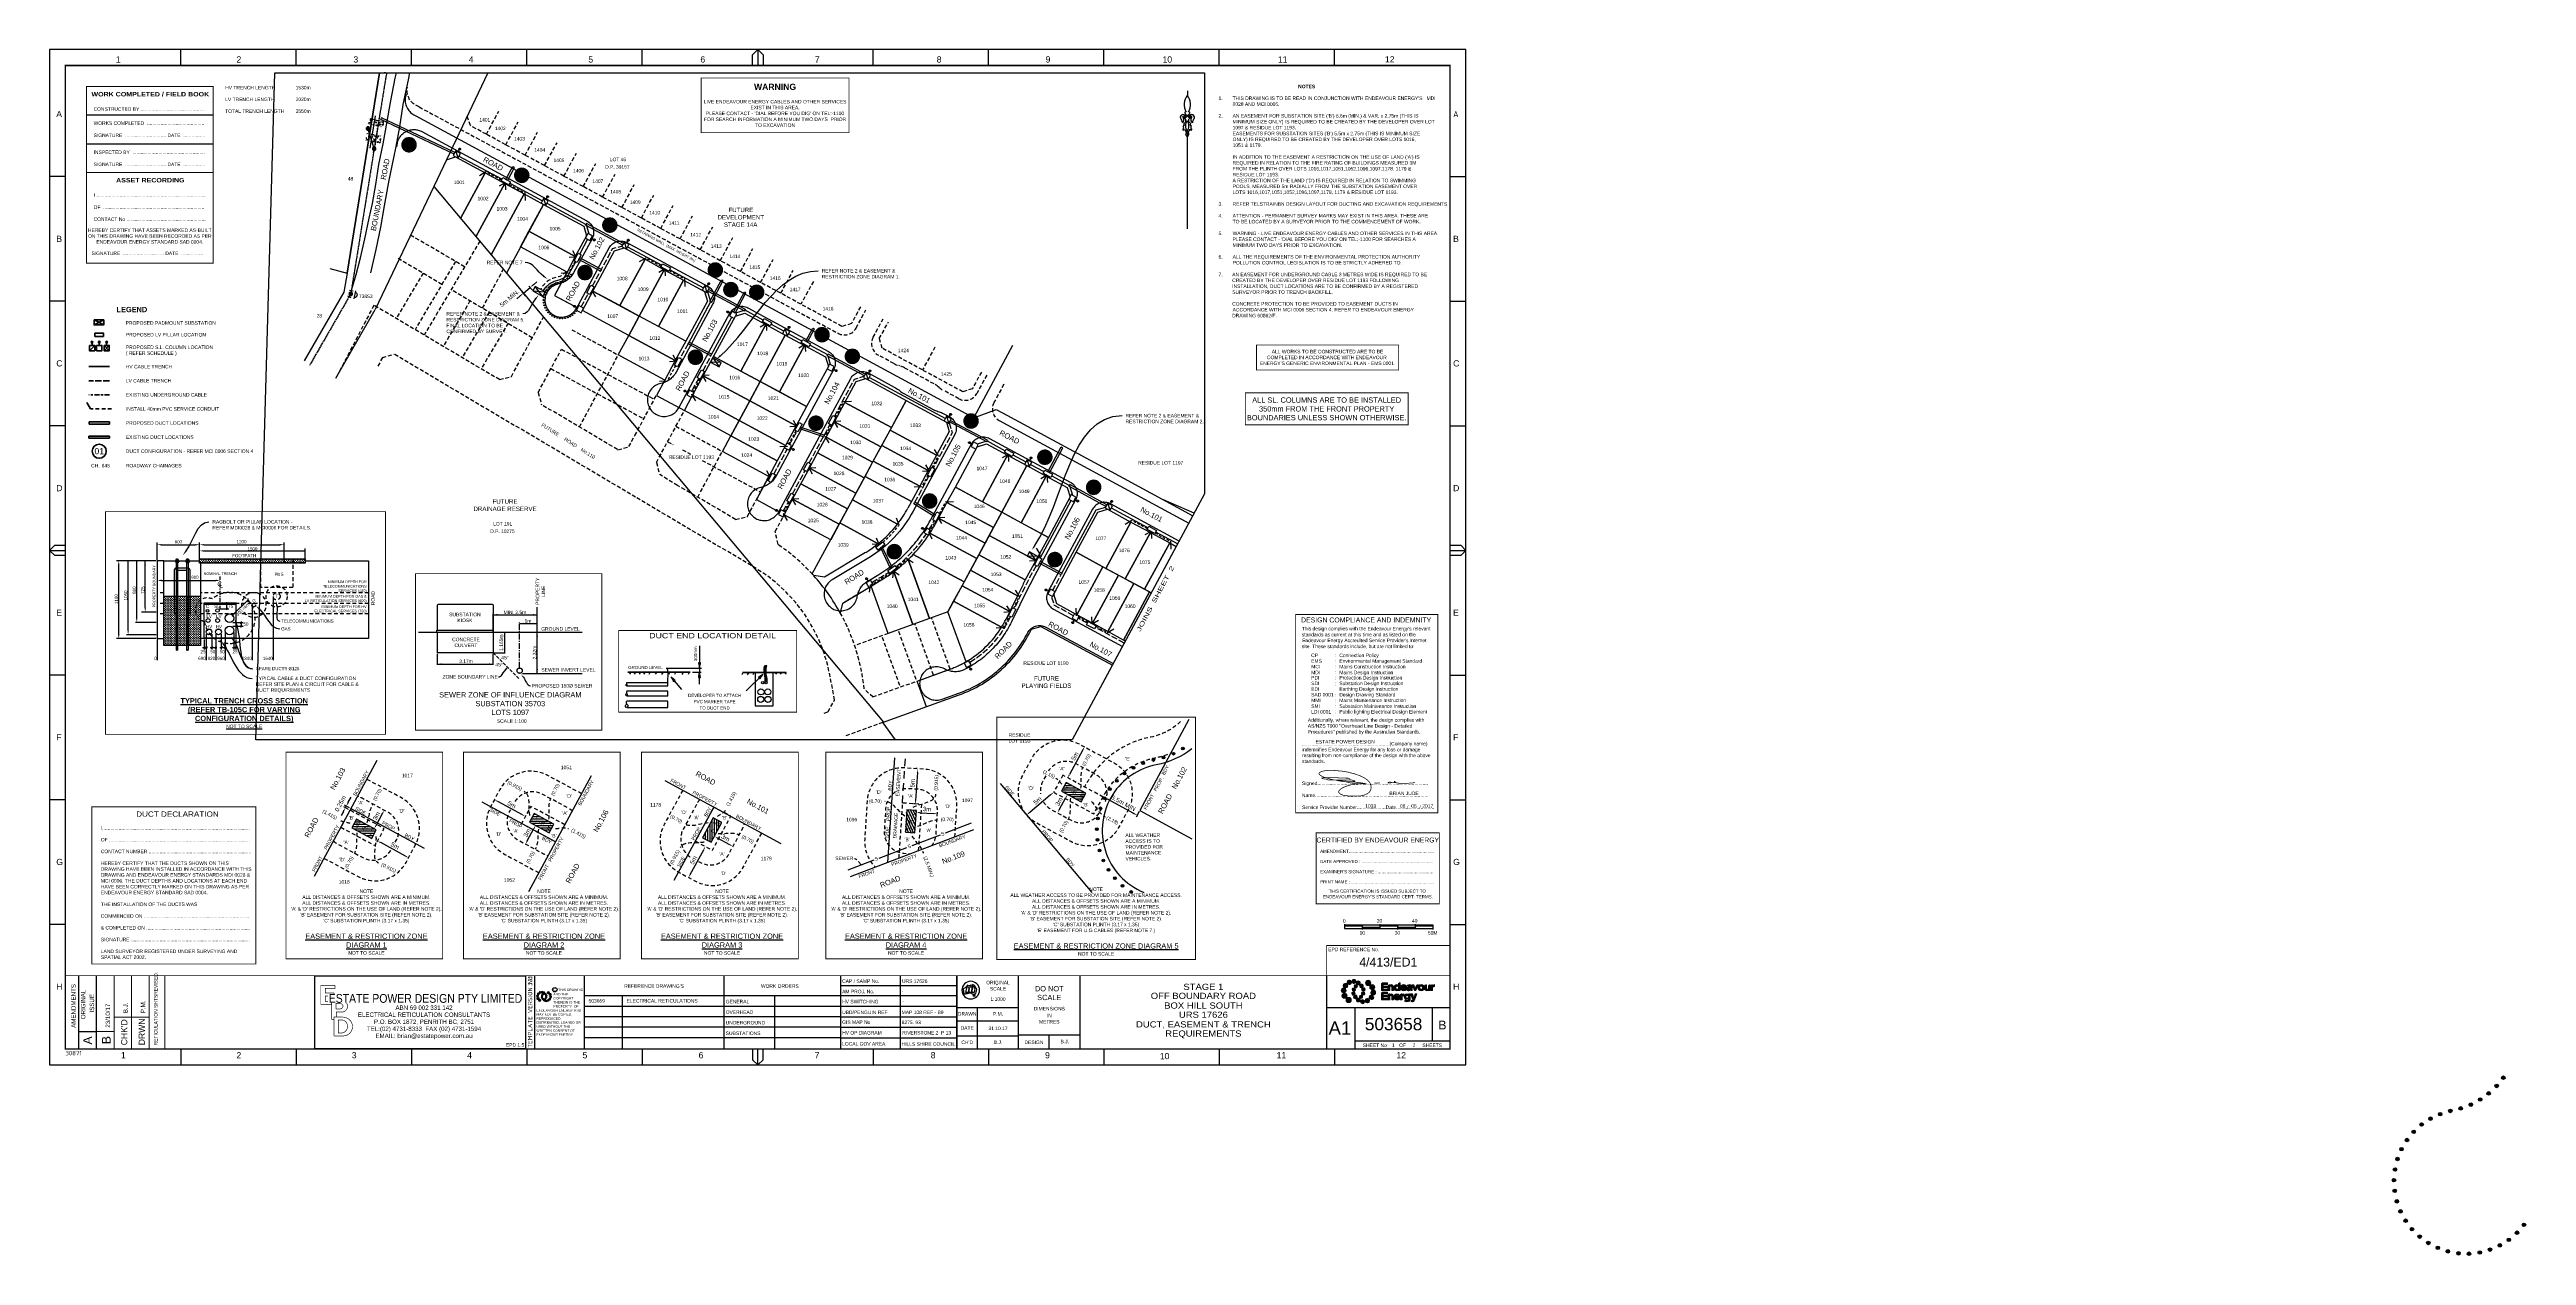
# Paper-space layout 'Duct' of a CAD drawing. Header units: metres. Extents: x -9 to 1397, y -114 to 571.
# The model-space entities are those that its viewports show. They can reach past a viewport. Long polylines and large blocks are cut down to what shows.
import ezdxf
from ezdxf import colors
from ezdxf.entities.mleader import LeaderData, LeaderLine
from ezdxf.enums import TextEntityAlignment as Align
from ezdxf.math import Vec2, Vec3

# ---------------------------------------------------------------- set-up
doc = ezdxf.new("R2010")
doc.units = ezdxf.units.M
doc.header["$LTSCALE"] = 0.7
for name, pattern in [('Cable Exist OH', [1, 1, 0]), ('Cable Exist UG', [8.2, 4, -1.2, 1.8, -1.2]), ('Cable Remove', [2, 0, -2]), ('CENTERX2', [101.6, 63.5, -12.7, 12.7, -12.7]), ('CHAIN', [6, 3, -1, 1, -1]), ('Dash', [5, 3, -2]), ('DASHED', [19.05, 12.7, -6.35]), ('IE Trench LV', [6.5, 5, -1.5])]:
    doc.linetypes.add(name, pattern=pattern)
doc.layers.get('0').update_dxf_attribs({"color": 6})
for name, color, linetype in [('_User Miscellaneous1', 3, 'Continuous'), ('_User Miscellaneous10', 8, 'Continuous'), ('_User Miscellaneous3', 11, 'Continuous'), ('_User Miscellaneous4', 7, 'Continuous'), ('_User Miscellaneous7', 150, 'Continuous'), ('_User Miscellaneous8', 7, 'Continuous'), ('_User Miscellaneous9', 8, 'Continuous'), ('_User Miscellaneous9 @ 0.5', 8, 'Continuous'), ('_User_LV_Exist', 7, 'Continuous'), ('Cadastre Developer_SP_NEW', 4, 'Continuous'), ('Cadastre Easements_SP_NEW', 7, 'Continuous'), ('Cadastre Land Parcels_SP_EXT', 4, 'Continuous'), ('Cadastre Roads_SP_NEW', 8, 'Continuous'), ('Duct_SP_NEW', 2, 'Continuous'), ('Equip_SP_HV_EXT', 7, 'Continuous'), ('Mains_HV_MOD', 3, 'Continuous'), ('Notes', 7, 'Continuous'), ('Services_SP_EXT', 7, 'Continuous'), ('Services_SP_NEW_UG', 2, 'Continuous'), ('Sub_SP_NEW', 2, 'Continuous'), ('SupportsOH_SP_TR_HV_LV_SL_EXT', 7, 'Continuous'), ('SupportsOH_SP_TR_HV_LV_SL_MOD', 3, 'Continuous'), ('SupportsUG_SP_LV_NEW', 2, 'Continuous'), ('SupportsUG_SP_LV_SL_NEW', 2, 'Continuous'), ('Trench_SP_NEW', 2, 'Continuous')]:
    doc.layers.add(name, color=color, linetype=linetype)
doc.layers.add('_User Miscellaneous5', color=7, linetype='Continuous', lineweight=35)
doc.layers.add('Features_HIDE', color=1, linetype='Continuous', plot=False)
doc.layers.add('Viewports', color=8, linetype='Continuous', plot=False)
doc.styles.add('ARIAL', font='arial.ttf', dxfattribs={"height": 2})
doc.styles.add('ARIAL 2.5', font='arial.ttf', dxfattribs={"height": 2.5})
doc.styles.add('ARIAL 3.0', font='arial.ttf', dxfattribs={"height": 3})
doc.styles.add('COPPER', font='')
doc.styles.add('Dot', font='dotfont.shx', dxfattribs={"height": 2})
doc.styles.add('iecARIAL', font='arial.ttf', dxfattribs={"height": 2})
doc.styles.add('iecISOCP', font='isocp.shx')
doc.styles.add('POLE_LABEL', font='arial.ttf')
doc.styles.add('SL_LABEL', font='arial.ttf')
doc.styles.get("Standard").update_dxf_attribs({"font": 'arial.ttf'})
doc.styles.add('style1', font='iso3098b.shx')
doc.styles.add('STYLE2', font='')
doc.styles.get('COPPER').set_extended_font_data('CopprplGoth Bd BT')
doc.styles.get('STYLE2').set_extended_font_data('Arial Black')
doc.linetypes.add('IE Trench HV', pattern='A,8,-2,["/",style1,S=2.5,R=0,X=0.1,Y=-1],-4.5', length=14.5)
doc.dimstyles.new('DIM 1000', dxfattribs={"dimtxt": 2.5, "dimasz": 2.5, "dimexe": 1, "dimexo": 1, "dimgap": 1, "dimtad": 1, "dimdec": 0, "dimzin": 0, "dimdsep": 46, "dimtxsty": 'ARIAL 2.5', "dimcen": 1, "dimclrd": 3, "dimclre": 3, "dimclrt": 7, "dimadec": 0, "dimazin": 0, "dimtfac": 1, "dimtdec": 0, "dimtix": 1, "dimtmove": 0, "dimatfit": 3, "dimfxl": 0, "dimtolj": 1, "dimtzin": 0, "dimarcsym": 0})
pattern_1 = [(0, (-79.7347, 1394.1196), (0.635, 0.635), [0.3175, -0.9525]), (90, (-79.57594, 1393.96084), (-0.635, 0.635), [0.3175, -0.9525])]

# ---------------------------------------------------------------- blocks, each defined once
blk = doc.blocks.new('EE_LOGO_SMALL')
at = {"layer": 'Notes'}
h = blk.add_hatch(color=256, dxfattribs=at)
edge = h.paths.add_edge_path()
edge.add_spline(control_points=[(-8.4, 2), (-9.2, 2), (-9.8, 1.4), (-9.8, 0.7), (-9.9, -0.1), (-9.3, -0.7), (-8.6, -0.8), (-7.8, -0.8), (-7.2, -0.2), (-7.1, 0.5), (-7.1, 1.3), (-7.7, 1.9), (-8.4, 2)], knot_values=[0, 0, 0, 0, 1, 1, 1, 2, 2, 2, 3, 3, 3, 4, 4, 4, 4], degree=3, periodic=0)
h = blk.add_hatch(color=256, dxfattribs=at)
edge = h.paths.add_edge_path()
edge.add_spline(control_points=[(-6.8, 4.5), (-7.4, 4.8), (-8.2, 4.6), (-8.6, 4), (-8.9, 3.4), (-8.7, 2.6), (-8.1, 2.2), (-7.5, 1.9), (-6.7, 2.1), (-6.3, 2.7), (-6, 3.3), (-6.2, 4.1), (-6.8, 4.5)], knot_values=[0, 0, 0, 0, 1, 1, 1, 2, 2, 2, 3, 3, 3, 4, 4, 4, 4], degree=3, periodic=0)
h = blk.add_hatch(color=256, dxfattribs=at)
edge = h.paths.add_edge_path()
edge.add_spline(control_points=[(-4.2, 5.9), (-4.6, 6.5), (-5.3, 6.6), (-5.9, 6.3), (-6.4, 5.9), (-6.6, 5.1), (-6.2, 4.6), (-5.9, 4), (-5.1, 3.8), (-4.6, 4.2), (-4, 4.6), (-3.8, 5.3), (-4.2, 5.9)], knot_values=[0, 0, 0, 0, 1, 1, 1, 2, 2, 2, 3, 3, 3, 4, 4, 4, 4], degree=3, periodic=0)
h = blk.add_hatch(color=256, dxfattribs=at)
edge = h.paths.add_edge_path()
edge.add_spline(control_points=[(-1.3, 5.9), (-1.4, 6.5), (-2, 7), (-2.6, 6.9), (-3.3, 6.9), (-3.7, 6.3), (-3.7, 5.6), (-3.6, 5), (-3, 4.5), (-2.4, 4.6), (-1.7, 4.7), (-1.3, 5.2), (-1.3, 5.9)], knot_values=[0, 0, 0, 0, 1, 1, 1, 2, 2, 2, 3, 3, 3, 4, 4, 4, 4], degree=3, periodic=0)
h = blk.add_hatch(color=256, dxfattribs=at)
edge = h.paths.add_edge_path()
edge.add_spline(control_points=[(-2.5, 2.1), (-3, 2.2), (-3.5, 1.9), (-3.6, 1.3), (-3.7, 0.8), (-3.4, 0.3), (-2.9, 0.2), (-2.4, 0.1), (-1.9, 0.4), (-1.8, 0.9), (-1.7, 1.5), (-2, 2), (-2.5, 2.1)], knot_values=[0, 0, 0, 0, 1, 1, 1, 2, 2, 2, 3, 3, 3, 4, 4, 4, 4], degree=3, periodic=0)
h = blk.add_hatch(color=256, dxfattribs=at)
edge = h.paths.add_edge_path()
edge.add_spline(control_points=[(1, 4.9), (1, 4.3), (0.5, 3.8), (-0.1, 3.8), (-0.7, 3.8), (-1.2, 4.3), (-1.2, 4.9), (-1.2, 5.5), (-0.7, 6), (-0.1, 6), (0.5, 6), (1, 5.5), (1, 4.9)], knot_values=[0, 0, 0, 0, 1, 1, 1, 2, 2, 2, 3, 3, 3, 4, 4, 4, 4], degree=3, periodic=0)
edge = h.paths.add_edge_path()
edge.add_spline(control_points=[(-1.4, 4), (-1.9, 4.1), (-2.4, 3.8), (-2.5, 3.3), (-2.6, 2.7), (-2.3, 2.2), (-1.8, 2.1), (-1.3, 2), (-0.7, 2.3), (-0.6, 2.9), (-0.5, 3.4), (-0.9, 3.9), (-1.4, 4)], knot_values=[0, 0, 0, 0, 1, 1, 1, 2, 2, 2, 3, 3, 3, 4, 4, 4, 4], degree=3, periodic=0)
h = blk.add_hatch(color=256, dxfattribs=at)
edge = h.paths.add_edge_path()
edge.add_spline(control_points=[(2.3, 2.4), (2.8, 2.8), (2.8, 3.4), (2.4, 3.9), (2, 4.3), (1.4, 4.3), (0.9, 3.9), (0.5, 3.6), (0.5, 2.9), (0.9, 2.5), (1.2, 2), (1.9, 2), (2.3, 2.4)], knot_values=[0, 0, 0, 0, 1, 1, 1, 2, 2, 2, 3, 3, 3, 4, 4, 4, 4], degree=3, periodic=0)
edge = h.paths.add_edge_path()
edge.add_spline(control_points=[(1, 4.9), (1, 4.3), (0.5, 3.8), (-0.1, 3.8), (-0.7, 3.8), (-1.2, 4.3), (-1.2, 4.9), (-1.2, 5.5), (-0.7, 6), (-0.1, 6), (0.5, 6), (1, 5.5), (1, 4.9)], knot_values=[0, 0, 0, 0, 1, 1, 1, 2, 2, 2, 3, 3, 3, 4, 4, 4, 4], degree=3, periodic=0)
h = blk.add_hatch(color=256, dxfattribs=at)
edge = h.paths.add_edge_path()
edge.add_spline(control_points=[(1, 4.9), (1, 4.3), (0.5, 3.8), (-0.1, 3.8), (-0.7, 3.8), (-1.2, 4.3), (-1.2, 4.9), (-1.2, 5.5), (-0.7, 6), (-0.1, 6), (0.5, 6), (1, 5.5), (1, 4.9)], knot_values=[0, 0, 0, 0, 1, 1, 1, 2, 2, 2, 3, 3, 3, 4, 4, 4, 4], degree=3, periodic=0)
edge = h.paths.add_edge_path(flags=16)
edge.add_spline(control_points=[(1, 4.9), (1, 4.3), (0.5, 3.8), (-0.1, 3.8), (-0.7, 3.8), (-1.2, 4.3), (-1.2, 4.9), (-1.2, 5.5), (-0.7, 6), (-0.1, 6), (0.5, 6), (1, 5.5), (1, 4.9)], knot_values=[0, 0, 0, 0, 1, 1, 1, 2, 2, 2, 3, 3, 3, 4, 4, 4, 4], degree=3, periodic=0)
h = blk.add_hatch(color=256, dxfattribs=at)
edge = h.paths.add_edge_path()
edge.add_spline(control_points=[(3, 0.2), (3.5, 0.3), (3.8, 0.9), (3.7, 1.4), (3.6, 1.9), (3, 2.3), (2.5, 2.1), (1.9, 2), (1.6, 1.4), (1.8, 0.9), (1.9, 0.4), (2.5, 0.1), (3, 0.2)], knot_values=[0, 0, 0, 0, 1, 1, 1, 2, 2, 2, 3, 3, 3, 4, 4, 4, 4], degree=3, periodic=0)
h = blk.add_hatch(color=256, dxfattribs=at)
edge = h.paths.add_edge_path()
edge.add_spline(control_points=[(7, 4.9), (7, 4), (6.3, 3.4), (5.5, 3.4), (4.6, 3.4), (4, 4), (4, 4.9), (4, 5.7), (4.6, 6.4), (5.5, 6.4), (6.3, 6.4), (7, 5.7), (7, 4.9)], knot_values=[0, 0, 0, 0, 1, 1, 1, 2, 2, 2, 3, 3, 3, 4, 4, 4, 4], degree=3, periodic=0)
h = blk.add_hatch(color=256, dxfattribs=at)
edge = h.paths.add_edge_path()
edge.add_spline(control_points=[(8.4, 1.1), (9.1, 1.5), (9.4, 2.3), (9.1, 3), (8.8, 3.7), (7.9, 4.1), (7.2, 3.8), (6.5, 3.4), (6.2, 2.6), (6.5, 1.9), (6.8, 1.2), (7.7, 0.8), (8.4, 1.1)], knot_values=[0, 0, 0, 0, 1, 1, 1, 2, 2, 2, 3, 3, 3, 4, 4, 4, 4], degree=3, periodic=0)
h = blk.add_hatch(color=256, dxfattribs=at)
edge = h.paths.add_edge_path()
edge.add_spline(control_points=[(8.3, -1.9), (9, -1.9), (9.7, -1.4), (9.7, -0.6), (9.7, 0.1), (9.2, 0.8), (8.4, 0.8), (7.7, 0.8), (7, 0.3), (7, -0.5), (6.9, -1.2), (7.5, -1.9), (8.3, -1.9)], knot_values=[0, 0, 0, 0, 1, 1, 1, 2, 2, 2, 3, 3, 3, 4, 4, 4, 4], degree=3, periodic=0)
h = blk.add_hatch(color=256, dxfattribs=at)
edge = h.paths.add_edge_path()
edge.add_spline(control_points=[(-8.5, -1.1), (-9.2, -1.4), (-9.6, -2.3), (-9.3, -3), (-8.9, -3.7), (-8.1, -4), (-7.4, -3.7), (-6.7, -3.4), (-6.3, -2.5), (-6.6, -1.8), (-7, -1.1), (-7.8, -0.8), (-8.5, -1.1)], knot_values=[0, 0, 0, 0, 1, 1, 1, 2, 2, 2, 3, 3, 3, 4, 4, 4, 4], degree=3, periodic=0)
h = blk.add_hatch(color=256, dxfattribs=at)
edge = h.paths.add_edge_path()
edge.add_spline(control_points=[(-7.1, -4.8), (-7.1, -4), (-6.5, -3.3), (-5.6, -3.3), (-4.8, -3.3), (-4.1, -4), (-4.1, -4.8), (-4.1, -5.7), (-4.8, -6.3), (-5.6, -6.3), (-6.5, -6.3), (-7.1, -5.7), (-7.1, -4.8)], knot_values=[0, 0, 0, 0, 1, 1, 1, 2, 2, 2, 3, 3, 3, 4, 4, 4, 4], degree=3, periodic=0)
h = blk.add_hatch(color=256, dxfattribs=at)
edge = h.paths.add_edge_path()
edge.add_spline(control_points=[(-3.1, -0.2), (-3.7, -0.3), (-4, -0.8), (-3.8, -1.4), (-3.7, -1.9), (-3.2, -2.2), (-2.6, -2.1), (-2.1, -1.9), (-1.8, -1.4), (-1.9, -0.9), (-2.1, -0.3), (-2.6, 0), (-3.1, -0.2)], knot_values=[0, 0, 0, 0, 1, 1, 1, 2, 2, 2, 3, 3, 3, 4, 4, 4, 4], degree=3, periodic=0)
h = blk.add_hatch(color=256, dxfattribs=at)
edge = h.paths.add_edge_path()
edge.add_spline(control_points=[(-2.5, -2.3), (-2.9, -2.7), (-3, -3.4), (-2.6, -3.8), (-2.2, -4.2), (-1.5, -4.3), (-1.1, -3.9), (-0.7, -3.5), (-0.6, -2.8), (-1, -2.4), (-1.4, -2), (-2, -1.9), (-2.5, -2.3)], knot_values=[0, 0, 0, 0, 1, 1, 1, 2, 2, 2, 3, 3, 3, 4, 4, 4, 4], degree=3, periodic=0)
h = blk.add_hatch(color=256, dxfattribs=at)
edge = h.paths.add_edge_path()
edge.add_spline(control_points=[(-1.2, -4.8), (-1.2, -4.2), (-0.7, -3.7), (-0.1, -3.7), (0.5, -3.7), (1, -4.2), (1, -4.8), (1, -5.4), (0.5, -5.9), (-0.1, -5.9), (-0.7, -5.9), (-1.2, -5.4), (-1.2, -4.8)], knot_values=[0, 0, 0, 0, 1, 1, 1, 2, 2, 2, 3, 3, 3, 4, 4, 4, 4], degree=3, periodic=0)
h = blk.add_hatch(color=256, dxfattribs=at)
edge = h.paths.add_edge_path()
edge.add_spline(control_points=[(1.2, -3.9), (1.7, -4.1), (2.2, -3.7), (2.3, -3.2), (2.5, -2.7), (2.1, -2.2), (1.6, -2.1), (1.1, -2), (0.6, -2.3), (0.5, -2.8), (0.4, -3.3), (0.7, -3.8), (1.2, -3.9)], knot_values=[0, 0, 0, 0, 1, 1, 1, 2, 2, 2, 3, 3, 3, 4, 4, 4, 4], degree=3, periodic=0)
h = blk.add_hatch(color=256, dxfattribs=at)
edge = h.paths.add_edge_path()
edge.add_spline(control_points=[(1.2, -5.8), (1.3, -6.5), (1.8, -6.9), (2.5, -6.9), (3.1, -6.8), (3.6, -6.2), (3.5, -5.6), (3.4, -5), (2.9, -4.5), (2.2, -4.6), (1.6, -4.6), (1.1, -5.2), (1.2, -5.8)], knot_values=[0, 0, 0, 0, 1, 1, 1, 2, 2, 2, 3, 3, 3, 4, 4, 4, 4], degree=3, periodic=0)
h = blk.add_hatch(color=256, dxfattribs=at)
edge = h.paths.add_edge_path()
edge.add_spline(control_points=[(2.4, -2), (2.9, -2.1), (3.4, -1.8), (3.5, -1.3), (3.6, -0.8), (3.3, -0.3), (2.8, -0.2), (2.2, -0.1), (1.7, -0.4), (1.6, -0.9), (1.5, -1.4), (1.8, -1.9), (2.4, -2)], knot_values=[0, 0, 0, 0, 1, 1, 1, 2, 2, 2, 3, 3, 3, 4, 4, 4, 4], degree=3, periodic=0)
h = blk.add_hatch(color=256, dxfattribs=at)
edge = h.paths.add_edge_path()
edge.add_spline(control_points=[(4, -5.8), (4.4, -6.4), (5.2, -6.6), (5.7, -6.2), (6.3, -5.8), (6.5, -5.1), (6.1, -4.5), (5.7, -4), (5, -3.8), (4.4, -4.2), (3.8, -4.5), (3.7, -5.3), (4, -5.8)], knot_values=[0, 0, 0, 0, 1, 1, 1, 2, 2, 2, 3, 3, 3, 4, 4, 4, 4], degree=3, periodic=0)
h = blk.add_hatch(color=256, dxfattribs=at)
edge = h.paths.add_edge_path()
edge.add_spline(control_points=[(6.7, -4.4), (7.3, -4.8), (8.1, -4.6), (8.4, -4), (8.8, -3.3), (8.6, -2.6), (8, -2.2), (7.3, -1.8), (6.6, -2.1), (6.2, -2.7), (5.8, -3.3), (6, -4.1), (6.7, -4.4)], knot_values=[0, 0, 0, 0, 1, 1, 1, 2, 2, 2, 3, 3, 3, 4, 4, 4, 4], degree=3, periodic=0)
at = {"layer": 'Notes', "lineweight": 0}
for points in [[(1.8, 2.1), (1.8, 2.1)], [(-2, -2.1), (-2, -2.1)]]:
    blk.add_lwpolyline(points, dxfattribs=at)
for points in [[(-8.4, 2), (-9.2, 2), (-9.8, 1.4), (-9.8, 0.7), (-9.9, -0.1), (-9.3, -0.7), (-8.6, -0.8), (-7.8, -0.8), (-7.2, -0.2), (-7.1, 0.5), (-7.1, 1.3), (-7.7, 1.9), (-8.4, 2)], [(-6.8, 4.5), (-7.4, 4.8), (-8.2, 4.6), (-8.6, 4), (-8.9, 3.4), (-8.7, 2.6), (-8.1, 2.2), (-7.5, 1.9), (-6.7, 2.1), (-6.3, 2.7), (-6, 3.3), (-6.2, 4.1), (-6.8, 4.5)], [(-4.2, 5.9), (-4.6, 6.5), (-5.3, 6.6), (-5.9, 6.3), (-6.4, 5.9), (-6.6, 5.1), (-6.2, 4.6), (-5.9, 4), (-5.1, 3.8), (-4.6, 4.2), (-4, 4.6), (-3.8, 5.3), (-4.2, 5.9)], [(-1.3, 5.9), (-1.4, 6.5), (-2, 7), (-2.6, 6.9), (-3.3, 6.9), (-3.7, 6.3), (-3.7, 5.6), (-3.6, 5), (-3, 4.5), (-2.4, 4.6), (-1.7, 4.7), (-1.3, 5.2), (-1.3, 5.9)], [(-2.5, 2.1), (-3, 2.2), (-3.5, 1.9), (-3.6, 1.3), (-3.7, 0.8), (-3.4, 0.3), (-2.9, 0.2), (-2.4, 0.1), (-1.9, 0.4), (-1.8, 0.9), (-1.7, 1.5), (-2, 2), (-2.5, 2.1)], [(-1.4, 4), (-1.9, 4.1), (-2.4, 3.8), (-2.5, 3.3), (-2.6, 2.7), (-2.3, 2.2), (-1.8, 2.1), (-1.3, 2), (-0.7, 2.3), (-0.6, 2.9), (-0.5, 3.4), (-0.9, 3.9), (-1.4, 4)], [(1, 4.9), (1, 4.3), (0.5, 3.8), (-0.1, 3.8), (-0.7, 3.8), (-1.2, 4.3), (-1.2, 4.9), (-1.2, 5.5), (-0.7, 6), (-0.1, 6), (0.5, 6), (1, 5.5), (1, 4.9)], [(1, 4.9), (1, 4.3), (0.5, 3.8), (-0.1, 3.8), (-0.7, 3.8), (-1.2, 4.3), (-1.2, 4.9), (-1.2, 5.5), (-0.7, 6), (-0.1, 6), (0.5, 6), (1, 5.5), (1, 4.9)], [(2.3, 2.4), (2.8, 2.8), (2.8, 3.4), (2.4, 3.9), (2, 4.3), (1.4, 4.3), (0.9, 3.9), (0.5, 3.6), (0.5, 2.9), (0.9, 2.5), (1.2, 2), (1.9, 2), (2.3, 2.4)], [(3, 0.2), (3.5, 0.3), (3.8, 0.9), (3.7, 1.4), (3.6, 1.9), (3, 2.3), (2.5, 2.1), (1.9, 2), (1.6, 1.4), (1.8, 0.9), (1.9, 0.4), (2.5, 0.1), (3, 0.2)], [(7, 4.9), (7, 4), (6.3, 3.4), (5.5, 3.4), (4.6, 3.4), (4, 4), (4, 4.9), (4, 5.7), (4.6, 6.4), (5.5, 6.4), (6.3, 6.4), (7, 5.7), (7, 4.9)], [(8.4, 1.1), (9.1, 1.5), (9.4, 2.3), (9.1, 3), (8.8, 3.7), (7.9, 4.1), (7.2, 3.8), (6.5, 3.4), (6.2, 2.6), (6.5, 1.9), (6.8, 1.2), (7.7, 0.8), (8.4, 1.1)], [(8.3, -1.9), (9, -1.9), (9.7, -1.4), (9.7, -0.6), (9.7, 0.1), (9.2, 0.8), (8.4, 0.8), (7.7, 0.8), (7, 0.3), (7, -0.5), (6.9, -1.2), (7.5, -1.9), (8.3, -1.9)], [(-8.5, -1.1), (-9.2, -1.4), (-9.6, -2.3), (-9.3, -3), (-8.9, -3.7), (-8.1, -4), (-7.4, -3.7), (-6.7, -3.4), (-6.3, -2.5), (-6.6, -1.8), (-7, -1.1), (-7.8, -0.8), (-8.5, -1.1)], [(-7.1, -4.8), (-7.1, -4), (-6.5, -3.3), (-5.6, -3.3), (-4.8, -3.3), (-4.1, -4), (-4.1, -4.8), (-4.1, -5.7), (-4.8, -6.3), (-5.6, -6.3), (-6.5, -6.3), (-7.1, -5.7), (-7.1, -4.8)], [(-3.1, -0.2), (-3.7, -0.3), (-4, -0.8), (-3.8, -1.4), (-3.7, -1.9), (-3.2, -2.2), (-2.6, -2.1), (-2.1, -1.9), (-1.8, -1.4), (-1.9, -0.9), (-2.1, -0.3), (-2.6, 0), (-3.1, -0.2)], [(-2.5, -2.3), (-2.9, -2.7), (-3, -3.4), (-2.6, -3.8), (-2.2, -4.2), (-1.5, -4.3), (-1.1, -3.9), (-0.7, -3.5), (-0.6, -2.8), (-1, -2.4), (-1.4, -2), (-2, -1.9), (-2.5, -2.3)], [(-1.2, -4.8), (-1.2, -4.2), (-0.7, -3.7), (-0.1, -3.7), (0.5, -3.7), (1, -4.2), (1, -4.8), (1, -5.4), (0.5, -5.9), (-0.1, -5.9), (-0.7, -5.9), (-1.2, -5.4), (-1.2, -4.8)], [(1.2, -3.9), (1.7, -4.1), (2.2, -3.7), (2.3, -3.2), (2.5, -2.7), (2.1, -2.2), (1.6, -2.1), (1.1, -2), (0.6, -2.3), (0.5, -2.8), (0.4, -3.3), (0.7, -3.8), (1.2, -3.9)], [(1.2, -5.8), (1.3, -6.5), (1.8, -6.9), (2.5, -6.9), (3.1, -6.8), (3.6, -6.2), (3.5, -5.6), (3.4, -5), (2.9, -4.5), (2.2, -4.6), (1.6, -4.6), (1.1, -5.2), (1.2, -5.8)], [(2.4, -2), (2.9, -2.1), (3.4, -1.8), (3.5, -1.3), (3.6, -0.8), (3.3, -0.3), (2.8, -0.2), (2.2, -0.1), (1.7, -0.4), (1.6, -0.9), (1.5, -1.4), (1.8, -1.9), (2.4, -2)], [(4, -5.8), (4.4, -6.4), (5.2, -6.6), (5.7, -6.2), (6.3, -5.8), (6.5, -5.1), (6.1, -4.5), (5.7, -4), (5, -3.8), (4.4, -4.2), (3.8, -4.5), (3.7, -5.3), (4, -5.8)], [(6.7, -4.4), (7.3, -4.8), (8.1, -4.6), (8.4, -4), (8.8, -3.3), (8.6, -2.6), (8, -2.2), (7.3, -1.8), (6.6, -2.1), (6.2, -2.7), (5.8, -3.3), (6, -4.1), (6.7, -4.4)]]:
    blk.add_open_spline(points, degree=3, knots=[0, 0, 0, 0, 1, 1, 1, 2, 2, 2, 3, 3, 3, 4, 4, 4, 4], dxfattribs=at)
blk = doc.blocks.new('EE_COPYRIGHT_A1')
at = {"layer": 'Notes'}
blk.add_circle((9.5, -0.8), 1.15, dxfattribs=at)
at = {"xscale": 0.4, "yscale": 0.4, "zscale": 0.4}
blk.add_blockref('EE_LOGO_SMALL', (4, -4.3), dxfattribs=at)
at = {"layer": 'Notes', "insert": (0, 0), "char_height": 1.25, "width": 24.121, "attachment_point": 1, "style": 'ARIAL'}
blk.add_mtext('\\pt8.75;               ^I{\\H1.2x;C } THIS DRAWING\\P\\pi-8.75,l8.75,t8.75,20;       ^IAND THE ^I\\P\\pi0,t8.75;COPYRIGHT\\P\\pi-8.75,t1.25,8.75;^I^ITHEREIN IS THE PROPERTY  OF \\P\\pi0,l0,t1.25;ENDEAVOUR ENERGY AND MAY NOT BE COPIED, REPRODUCED, DISTRIBUTED, LOANED OR USED WITHOUT THE WRITTEN CONSENT OF ENDEAVOUR ENERGY', dxfattribs=at)
blk = doc.blocks.new('A1_FRAME_TITLE')
at = {"layer": '_User Miscellaneous1'}
h = blk.add_hatch(color=256, dxfattribs=at)
edge = h.paths.add_edge_path()
edge.add_spline(control_points=[(736.4, 43.1), (735.8, 43.4), (735, 43.2), (734.6, 42.6), (734.3, 42), (734.5, 41.2), (735.1, 40.9), (735.7, 40.5), (736.5, 40.7), (736.9, 41.3), (737.2, 41.9), (737, 42.7), (736.4, 43.1)], knot_values=[0, 0, 0, 0, 1, 1, 1, 2, 2, 2, 3, 3, 3, 4, 4, 4, 4], degree=3, periodic=0)
h = blk.add_hatch(color=256, dxfattribs=at)
edge = h.paths.add_edge_path()
edge.add_spline(control_points=[(739, 44.5), (738.6, 45.1), (737.9, 45.2), (737.3, 44.9), (736.7, 44.5), (736.6, 43.7), (736.9, 43.2), (737.3, 42.6), (738.1, 42.4), (738.6, 42.8), (739.2, 43.2), (739.4, 43.9), (739, 44.5)], knot_values=[0, 0, 0, 0, 1, 1, 1, 2, 2, 2, 3, 3, 3, 4, 4, 4, 4], degree=3, periodic=0)
h = blk.add_hatch(color=256, dxfattribs=at)
edge = h.paths.add_edge_path()
edge.add_spline(control_points=[(741.8, 44.5), (741.8, 45.1), (741.2, 45.6), (740.6, 45.5), (739.9, 45.5), (739.5, 44.9), (739.5, 44.3), (739.6, 43.6), (740.2, 43.1), (740.8, 43.2), (741.5, 43.3), (741.9, 43.8), (741.8, 44.5)], knot_values=[0, 0, 0, 0, 1, 1, 1, 2, 2, 2, 3, 3, 3, 4, 4, 4, 4], degree=3, periodic=0)
h = blk.add_hatch(color=256, dxfattribs=at)
edge = h.paths.add_edge_path()
edge.add_spline(control_points=[(744.2, 43.5), (744.2, 42.9), (743.7, 42.4), (743.1, 42.4), (742.5, 42.4), (742, 42.9), (742, 43.5), (742, 44.1), (742.5, 44.6), (743.1, 44.6), (743.7, 44.6), (744.2, 44.1), (744.2, 43.5)], knot_values=[0, 0, 0, 0, 1, 1, 1, 2, 2, 2, 3, 3, 3, 4, 4, 4, 4], degree=3, periodic=0)
edge = h.paths.add_edge_path()
edge.add_spline(control_points=[(741.8, 42.6), (741.3, 42.7), (740.8, 42.4), (740.7, 41.9), (740.6, 41.4), (740.9, 40.8), (741.4, 40.7), (741.9, 40.6), (742.4, 41), (742.6, 41.5), (742.7, 42), (742.3, 42.5), (741.8, 42.6)], knot_values=[0, 0, 0, 0, 1, 1, 1, 2, 2, 2, 3, 3, 3, 4, 4, 4, 4], degree=3, periodic=0)
h = blk.add_hatch(color=256, dxfattribs=at)
edge = h.paths.add_edge_path()
edge.add_spline(control_points=[(745.5, 41), (746, 41.4), (746, 42), (745.6, 42.5), (745.2, 42.9), (744.6, 42.9), (744.1, 42.5), (743.7, 42.2), (743.7, 41.5), (744.1, 41.1), (744.4, 40.6), (745.1, 40.6), (745.5, 41)], knot_values=[0, 0, 0, 0, 1, 1, 1, 2, 2, 2, 3, 3, 3, 4, 4, 4, 4], degree=3, periodic=0)
edge = h.paths.add_edge_path()
edge.add_spline(control_points=[(744.2, 43.5), (744.2, 42.9), (743.7, 42.4), (743.1, 42.4), (742.5, 42.4), (742, 42.9), (742, 43.5), (742, 44.1), (742.5, 44.6), (743.1, 44.6), (743.7, 44.6), (744.2, 44.1), (744.2, 43.5)], knot_values=[0, 0, 0, 0, 1, 1, 1, 2, 2, 2, 3, 3, 3, 4, 4, 4, 4], degree=3, periodic=0)
h = blk.add_hatch(color=256, dxfattribs=at)
edge = h.paths.add_edge_path()
edge.add_spline(control_points=[(744.2, 43.5), (744.2, 42.9), (743.7, 42.4), (743.1, 42.4), (742.5, 42.4), (742, 42.9), (742, 43.5), (742, 44.1), (742.5, 44.6), (743.1, 44.6), (743.7, 44.6), (744.2, 44.1), (744.2, 43.5)], knot_values=[0, 0, 0, 0, 1, 1, 1, 2, 2, 2, 3, 3, 3, 4, 4, 4, 4], degree=3, periodic=0)
edge = h.paths.add_edge_path(flags=16)
edge.add_spline(control_points=[(744.2, 43.5), (744.2, 42.9), (743.7, 42.4), (743.1, 42.4), (742.5, 42.4), (742, 42.9), (742, 43.5), (742, 44.1), (742.5, 44.6), (743.1, 44.6), (743.7, 44.6), (744.2, 44.1), (744.2, 43.5)], knot_values=[0, 0, 0, 0, 1, 1, 1, 2, 2, 2, 3, 3, 3, 4, 4, 4, 4], degree=3, periodic=0)
h = blk.add_hatch(color=256, dxfattribs=at)
edge = h.paths.add_edge_path()
edge.add_spline(control_points=[(750.2, 43.5), (750.2, 42.6), (749.5, 42), (748.7, 42), (747.8, 42), (747.2, 42.6), (747.2, 43.5), (747.2, 44.3), (747.8, 45), (748.7, 45), (749.5, 45), (750.2, 44.3), (750.2, 43.5)], knot_values=[0, 0, 0, 0, 1, 1, 1, 2, 2, 2, 3, 3, 3, 4, 4, 4, 4], degree=3, periodic=0)
h = blk.add_hatch(color=256, dxfattribs=at)
edge = h.paths.add_edge_path()
edge.add_spline(control_points=[(751.6, 39.7), (752.3, 40.1), (752.6, 40.9), (752.3, 41.6), (752, 42.3), (751.1, 42.7), (750.4, 42.4), (749.7, 42), (749.4, 41.2), (749.7, 40.5), (750, 39.8), (750.8, 39.4), (751.6, 39.7)], knot_values=[0, 0, 0, 0, 1, 1, 1, 2, 2, 2, 3, 3, 3, 4, 4, 4, 4], degree=3, periodic=0)
h = blk.add_hatch(color=256, dxfattribs=at)
edge = h.paths.add_edge_path()
edge.add_spline(control_points=[(756.3, 39.1), (756.3, 39.1), (756.3, 42.9), (756.3, 42.9), (756.3, 43), (756.3, 43.5), (756.8, 43.5), (757.4, 43.5), (759.6, 43.5), (759.6, 43.5), (759.6, 43.5), (759.6, 42.6), (759.6, 42.6), (759.6, 42.6), (757.2, 42.6), (757.2, 42.6), (757.2, 42.6), (757.2, 41.7), (757.2, 41.7), (757.2, 41.7), (759.3, 41.7), (759.3, 41.7), (759.3, 41.7), (759.3, 40.9), (759.3, 40.9), (759.3, 40.9), (757.2, 40.9), (757.2, 40.9), (757.2, 40.9), (757.2, 39.9), (757.2, 39.9), (757.2, 39.9), (759.6, 39.9), (759.6, 39.9), (759.6, 39.9), (759.6, 39.1), (759.6, 39.1), (759.6, 39.1), (756.3, 39.1), (756.3, 39.1)], knot_values=[0, 0, 0, 0, 1, 1, 1, 2, 2, 2, 3, 3, 3, 4, 4, 4, 5, 5, 5, 6, 6, 6, 7, 7, 7, 8, 8, 8, 9, 9, 9, 10, 10, 10, 11, 11, 11, 12, 12, 12, 13, 13, 13, 13], degree=3, periodic=0)
h = blk.add_hatch(color=256, dxfattribs=at)
edge = h.paths.add_edge_path()
edge.add_spline(control_points=[(762.1, 39.1), (762.1, 39.1), (762.1, 40.9), (762.1, 40.9), (762.1, 41.4), (761.9, 41.6), (761.5, 41.6), (761.1, 41.6), (760.9, 41.4), (760.9, 40.9), (760.9, 40.9), (760.9, 39.1), (760.9, 39.1), (760.9, 39.1), (759.9, 39.1), (759.9, 39.1), (759.9, 39.1), (759.9, 41.8), (759.9, 41.9), (759.9, 41.9), (759.9, 42.4), (760.5, 42.4), (760.9, 42.4), (760.9, 42.4), (760.9, 42.4), (760.9, 42.4), (760.9, 42), (760.9, 42), (761.1, 42.2), (761.4, 42.5), (761.9, 42.5), (762.6, 42.5), (763, 42), (763, 41.3), (763, 41.3), (763, 39.1), (763, 39.1), (763, 39.1), (762.1, 39.1), (762.1, 39.1)], knot_values=[0, 0, 0, 0, 1, 1, 1, 2, 2, 2, 3, 3, 3, 4, 4, 4, 5, 5, 5, 6, 6, 6, 7, 7, 7, 8, 8, 8, 9, 9, 9, 10, 10, 10, 11, 11, 11, 12, 12, 12, 13, 13, 13, 13], degree=3, periodic=0)
h = blk.add_hatch(color=256, dxfattribs=at)
edge = h.paths.add_edge_path(flags=16)
edge.add_spline(control_points=[(765.9, 40.8), (765.9, 41.3), (765.5, 41.7), (765.1, 41.7), (764.7, 41.7), (764.3, 41.3), (764.3, 40.8), (764.3, 40.8), (764.3, 40.7), (764.3, 40.7), (764.3, 40.2), (764.7, 39.8), (765.1, 39.8), (765.5, 39.8), (765.9, 40.2), (765.9, 40.7), (765.9, 40.7), (765.9, 40.8), (765.9, 40.8)], knot_values=[0, 0, 0, 0, 1, 1, 1, 2, 2, 2, 3, 3, 3, 4, 4, 4, 5, 5, 5, 6, 6, 6, 6], degree=3, periodic=0)
edge = h.paths.add_edge_path()
edge.add_spline(control_points=[(765.9, 39.1), (765.9, 39.1), (765.9, 39.5), (765.9, 39.5), (765.7, 39.2), (765.4, 39), (764.9, 39), (764.1, 39), (763.3, 39.6), (763.3, 40.7), (763.3, 40.7), (763.3, 40.8), (763.3, 40.8), (763.3, 41.9), (764.1, 42.5), (764.9, 42.5), (765.4, 42.5), (765.7, 42.3), (765.9, 42), (765.9, 42), (765.9, 42.9), (765.9, 42.9), (765.9, 43), (765.9, 43.5), (766.5, 43.5), (766.9, 43.5), (766.9, 43.5), (766.9, 43.5), (766.9, 43.5), (766.9, 39.1), (766.9, 39.1), (766.9, 39.1), (765.9, 39.1), (765.9, 39.1)], knot_values=[0, 0, 0, 0, 1, 1, 1, 2, 2, 2, 3, 3, 3, 4, 4, 4, 5, 5, 5, 6, 6, 6, 7, 7, 7, 8, 8, 8, 9, 9, 9, 10, 10, 10, 11, 11, 11, 11], degree=3, periodic=0)
h = blk.add_hatch(color=256, dxfattribs=at)
edge = h.paths.add_edge_path()
edge.add_spline(control_points=[(768.8, 42.5), (767.8, 42.5), (767.1, 41.7), (767.1, 40.7), (767.1, 40.7), (767.1, 40.7), (767.1, 40.7), (767.1, 39.7), (767.9, 39), (768.9, 39), (769.5, 39), (770, 39.2), (770.3, 39.6), (770.3, 39.6), (769.7, 40.1), (769.7, 40.1), (769.5, 39.9), (769.2, 39.8), (768.9, 39.8), (768.5, 39.7), (768.1, 40.1), (768.1, 40.5), (768, 40.8), (768, 40.9), (768.1, 41), (768.1, 41.5), (768.4, 41.7), (768.8, 41.7), (769.2, 41.7), (769.5, 41.4), (769.5, 41), (769.5, 41), (768.3, 41), (768.3, 41), (768.3, 41), (768.2, 40.4), (768.8, 40.4), (769.3, 40.4), (770.4, 40.4), (770.4, 40.4), (770.4, 40.5), (770.5, 40.6), (770.5, 40.7), (770.5, 40.7), (770.5, 40.7), (770.5, 40.7), (770.5, 41.6), (769.9, 42.5), (768.8, 42.5)], knot_values=[0, 0, 0, 0, 1, 1, 1, 2, 2, 2, 3, 3, 3, 4, 4, 4, 5, 5, 5, 6, 6, 6, 7, 7, 7, 8, 8, 8, 9, 9, 9, 10, 10, 10, 11, 11, 11, 12, 12, 12, 13, 13, 13, 14, 14, 14, 15, 15, 15, 16, 16, 16, 16], degree=3, periodic=0)
h = blk.add_hatch(color=256, dxfattribs=at)
edge = h.paths.add_edge_path(flags=16)
edge.add_spline(control_points=[(772.8, 40.4), (772.6, 40.5), (772.4, 40.5), (772.2, 40.5), (771.8, 40.5), (771.5, 40.4), (771.5, 40.1), (771.5, 40.1), (771.5, 40.1), (771.5, 40.1), (771.5, 39.8), (771.8, 39.7), (772.1, 39.7), (772.5, 39.7), (772.8, 39.9), (772.8, 40.3), (772.8, 40.3), (772.8, 40.4), (772.8, 40.4)], knot_values=[0, 0, 0, 0, 1, 1, 1, 2, 2, 2, 3, 3, 3, 4, 4, 4, 5, 5, 5, 6, 6, 6, 6], degree=3, periodic=0)
edge = h.paths.add_edge_path()
edge.add_spline(control_points=[(772.8, 39.1), (772.8, 39.1), (772.8, 39.4), (772.8, 39.4), (772.6, 39.2), (772.2, 39), (771.8, 39), (771.1, 39), (770.6, 39.4), (770.6, 40), (770.6, 40), (770.6, 40), (770.6, 40), (770.6, 40.8), (771.2, 41.1), (772, 41.1), (772.3, 41.1), (772.6, 41.1), (772.8, 41), (772.8, 41), (772.8, 41), (772.8, 41), (772.8, 41.4), (772.6, 41.7), (772.1, 41.7), (771.7, 41.7), (771.5, 41.6), (771.1, 41.5), (771.1, 41.5), (770.9, 42.2), (770.9, 42.2), (771.3, 42.4), (771.6, 42.5), (772.2, 42.5), (773.3, 42.5), (773.7, 42), (773.7, 41), (773.7, 41), (773.7, 39.1), (773.7, 39.1), (773.7, 39.1), (772.8, 39.1), (772.8, 39.1)], knot_values=[0, 0, 0, 0, 1, 1, 1, 2, 2, 2, 3, 3, 3, 4, 4, 4, 5, 5, 5, 6, 6, 6, 7, 7, 7, 8, 8, 8, 9, 9, 9, 10, 10, 10, 11, 11, 11, 12, 12, 12, 13, 13, 13, 14, 14, 14, 14], degree=3, periodic=0)
h = blk.add_hatch(color=256, dxfattribs=at)
edge = h.paths.add_edge_path()
edge.add_spline(control_points=[(775.8, 39.1), (775.8, 39.1), (775, 39.1), (775, 39.1), (775, 39.1), (773.6, 42.4), (773.6, 42.4), (773.6, 42.4), (774.6, 42.4), (774.6, 42.4), (774.6, 42.4), (775.4, 40.2), (775.4, 40.2), (775.4, 40.2), (776, 41.9), (776, 41.9), (776, 41.9), (776.1, 42.4), (776.5, 42.4), (776.9, 42.4), (777.2, 42.4), (777.2, 42.4), (777.2, 42.4), (775.8, 39.1), (775.8, 39.1)], knot_values=[0, 0, 0, 0, 1, 1, 1, 2, 2, 2, 3, 3, 3, 4, 4, 4, 5, 5, 5, 6, 6, 6, 7, 7, 7, 8, 8, 8, 8], degree=3, periodic=0)
h = blk.add_hatch(color=256, dxfattribs=at)
edge = h.paths.add_edge_path(flags=16)
edge.add_spline(control_points=[(779.6, 40.8), (779.6, 41.3), (779.3, 41.7), (778.7, 41.7), (778.2, 41.7), (777.9, 41.3), (777.9, 40.8), (777.9, 40.8), (777.9, 40.8), (777.9, 40.8), (777.9, 40.3), (778.2, 39.8), (778.8, 39.8), (779.3, 39.8), (779.6, 40.3), (779.6, 40.8), (779.6, 40.8), (779.6, 40.8), (779.6, 40.8)], knot_values=[0, 0, 0, 0, 1, 1, 1, 2, 2, 2, 3, 3, 3, 4, 4, 4, 5, 5, 5, 6, 6, 6, 6], degree=3, periodic=0)
edge = h.paths.add_edge_path()
edge.add_spline(control_points=[(778.7, 39), (777.7, 39), (776.9, 39.8), (776.9, 40.8), (776.9, 40.8), (776.9, 40.8), (776.9, 40.8), (776.9, 41.7), (777.7, 42.5), (778.8, 42.5), (779.8, 42.5), (780.6, 41.8), (780.6, 40.8), (780.6, 40.8), (780.6, 40.8), (780.6, 40.8), (780.6, 39.8), (779.8, 39), (778.7, 39)], knot_values=[0, 0, 0, 0, 1, 1, 1, 2, 2, 2, 3, 3, 3, 4, 4, 4, 5, 5, 5, 6, 6, 6, 6], degree=3, periodic=0)
h = blk.add_hatch(color=256, dxfattribs=at)
edge = h.paths.add_edge_path()
edge.add_spline(control_points=[(783, 39.1), (783, 39.1), (783, 39.5), (783, 39.5), (782.8, 39.3), (782.5, 39), (782, 39), (781.3, 39), (780.8, 39.5), (780.8, 40.3), (780.8, 40.3), (780.8, 41.8), (780.8, 41.9), (780.8, 41.9), (780.8, 42.4), (781.4, 42.4), (781.8, 42.4), (781.8, 42.4), (781.8, 42.4), (781.8, 42.4), (781.8, 40.6), (781.8, 40.6), (781.8, 40.1), (782, 39.9), (782.4, 39.9), (782.8, 39.9), (783, 40.1), (783, 40.6), (783, 40.6), (783, 41.8), (783, 41.9), (783, 42), (783, 42.4), (783.5, 42.4), (783.9, 42.4), (783.9, 42.4), (783.9, 42.4), (783.9, 42.4), (783.9, 39.1), (783.9, 39.1), (783.9, 39.1), (783, 39.1), (783, 39.1)], knot_values=[0, 0, 0, 0, 1, 1, 1, 2, 2, 2, 3, 3, 3, 4, 4, 4, 5, 5, 5, 6, 6, 6, 7, 7, 7, 8, 8, 8, 9, 9, 9, 10, 10, 10, 11, 11, 11, 12, 12, 12, 13, 13, 13, 14, 14, 14, 14], degree=3, periodic=0)
h = blk.add_hatch(color=256, dxfattribs=at)
edge = h.paths.add_edge_path()
edge.add_spline(control_points=[(786.2, 41.5), (785.6, 41.5), (785.2, 41.1), (785.2, 40.3), (785.2, 40.3), (785.2, 39.1), (785.2, 39.1), (785.2, 39.1), (784.2, 39.1), (784.2, 39.1), (784.2, 39.1), (784.2, 41.9), (784.2, 41.9), (784.2, 41.9), (784.2, 42.4), (784.8, 42.4), (785.3, 42.4), (785.2, 42.4), (785.2, 42.4), (785.2, 42.4), (785.2, 41.8), (785.2, 41.8), (785.4, 42.2), (785.7, 42.5), (786.3, 42.5), (786.3, 42.5), (786.3, 41.5), (786.3, 41.5), (786.3, 41.5), (786.2, 41.5), (786.2, 41.5)], knot_values=[0, 0, 0, 0, 1, 1, 1, 2, 2, 2, 3, 3, 3, 4, 4, 4, 5, 5, 5, 6, 6, 6, 7, 7, 7, 8, 8, 8, 9, 9, 9, 10, 10, 10, 10], degree=3, periodic=0)
h = blk.add_hatch(color=256, dxfattribs=at)
edge = h.paths.add_edge_path()
edge.add_spline(control_points=[(734.8, 40.6), (734, 40.6), (733.4, 40), (733.4, 39.3), (733.3, 38.5), (733.9, 37.9), (734.6, 37.9), (735.4, 37.8), (736, 38.4), (736.1, 39.1), (736.1, 39.9), (735.5, 40.5), (734.8, 40.6)], knot_values=[0, 0, 0, 0, 1, 1, 1, 2, 2, 2, 3, 3, 3, 4, 4, 4, 4], degree=3, periodic=0)
h = blk.add_hatch(color=256, dxfattribs=at)
edge = h.paths.add_edge_path()
edge.add_spline(control_points=[(734.7, 37.5), (734, 37.2), (733.6, 36.3), (733.9, 35.6), (734.3, 34.9), (735.1, 34.6), (735.8, 34.9), (736.5, 35.2), (736.9, 36.1), (736.6, 36.8), (736.2, 37.5), (735.4, 37.8), (734.7, 37.5)], knot_values=[0, 0, 0, 0, 1, 1, 1, 2, 2, 2, 3, 3, 3, 4, 4, 4, 4], degree=3, periodic=0)
h = blk.add_hatch(color=256, dxfattribs=at)
edge = h.paths.add_edge_path()
edge.add_spline(control_points=[(736.1, 33.8), (736.1, 34.6), (736.7, 35.3), (737.6, 35.3), (738.4, 35.3), (739.1, 34.6), (739.1, 33.8), (739.1, 32.9), (738.4, 32.3), (737.6, 32.3), (736.7, 32.3), (736.1, 32.9), (736.1, 33.8)], knot_values=[0, 0, 0, 0, 1, 1, 1, 2, 2, 2, 3, 3, 3, 4, 4, 4, 4], degree=3, periodic=0)
h = blk.add_hatch(color=256, dxfattribs=at)
edge = h.paths.add_edge_path()
edge.add_spline(control_points=[(740.1, 38.5), (739.5, 38.3), (739.2, 37.8), (739.4, 37.2), (739.5, 36.7), (740, 36.4), (740.6, 36.5), (741.1, 36.7), (741.4, 37.2), (741.3, 37.7), (741.1, 38.3), (740.6, 38.6), (740.1, 38.5)], knot_values=[0, 0, 0, 0, 1, 1, 1, 2, 2, 2, 3, 3, 3, 4, 4, 4, 4], degree=3, periodic=0)
h = blk.add_hatch(color=256, dxfattribs=at)
edge = h.paths.add_edge_path()
edge.add_spline(control_points=[(740.7, 40.7), (740.2, 40.8), (739.7, 40.5), (739.6, 40), (739.5, 39.4), (739.8, 38.9), (740.3, 38.8), (740.8, 38.7), (741.3, 39), (741.4, 39.6), (741.5, 40.1), (741.2, 40.6), (740.7, 40.7)], knot_values=[0, 0, 0, 0, 1, 1, 1, 2, 2, 2, 3, 3, 3, 4, 4, 4, 4], degree=3, periodic=0)
h = blk.add_hatch(color=256, dxfattribs=at)
edge = h.paths.add_edge_path()
edge.add_spline(control_points=[(740.7, 36.3), (740.3, 35.9), (740.2, 35.2), (740.6, 34.8), (741, 34.4), (741.7, 34.3), (742.1, 34.7), (742.5, 35.1), (742.6, 35.8), (742.2, 36.2), (741.8, 36.6), (741.1, 36.7), (740.7, 36.3)], knot_values=[0, 0, 0, 0, 1, 1, 1, 2, 2, 2, 3, 3, 3, 4, 4, 4, 4], degree=3, periodic=0)
h = blk.add_hatch(color=256, dxfattribs=at)
edge = h.paths.add_edge_path()
edge.add_spline(control_points=[(742, 33.8), (742, 34.4), (742.5, 34.9), (743.1, 34.9), (743.7, 34.9), (744.2, 34.4), (744.2, 33.8), (744.2, 33.2), (743.7, 32.7), (743.1, 32.7), (742.5, 32.7), (742, 33.2), (742, 33.8)], knot_values=[0, 0, 0, 0, 1, 1, 1, 2, 2, 2, 3, 3, 3, 4, 4, 4, 4], degree=3, periodic=0)
h = blk.add_hatch(color=256, dxfattribs=at)
edge = h.paths.add_edge_path()
edge.add_spline(control_points=[(744.4, 34.7), (744.9, 34.6), (745.4, 34.9), (745.5, 35.4), (745.6, 35.9), (745.3, 36.4), (744.8, 36.5), (744.3, 36.6), (743.8, 36.3), (743.7, 35.8), (743.6, 35.3), (743.9, 34.8), (744.4, 34.7)], knot_values=[0, 0, 0, 0, 1, 1, 1, 2, 2, 2, 3, 3, 3, 4, 4, 4, 4], degree=3, periodic=0)
h = blk.add_hatch(color=256, dxfattribs=at)
edge = h.paths.add_edge_path()
edge.add_spline(control_points=[(744.4, 32.8), (744.5, 32.1), (745, 31.7), (745.7, 31.7), (746.3, 31.8), (746.8, 32.4), (746.7, 33), (746.6, 33.6), (746.1, 34.1), (745.4, 34), (744.8, 34), (744.3, 33.4), (744.4, 32.8)], knot_values=[0, 0, 0, 0, 1, 1, 1, 2, 2, 2, 3, 3, 3, 4, 4, 4, 4], degree=3, periodic=0)
h = blk.add_hatch(color=256, dxfattribs=at)
edge = h.paths.add_edge_path()
edge.add_spline(control_points=[(745.6, 36.6), (746.1, 36.5), (746.6, 36.8), (746.7, 37.3), (746.8, 37.8), (746.5, 38.3), (746, 38.4), (745.4, 38.5), (744.9, 38.2), (744.8, 37.7), (744.7, 37.2), (745, 36.7), (745.6, 36.6)], knot_values=[0, 0, 0, 0, 1, 1, 1, 2, 2, 2, 3, 3, 3, 4, 4, 4, 4], degree=3, periodic=0)
h = blk.add_hatch(color=256, dxfattribs=at)
edge = h.paths.add_edge_path()
edge.add_spline(control_points=[(746.2, 38.8), (746.7, 38.9), (747, 39.5), (746.9, 40), (746.7, 40.5), (746.2, 40.9), (745.7, 40.7), (745.1, 40.6), (744.8, 40), (745, 39.5), (745.1, 39), (745.6, 38.7), (746.2, 38.8)], knot_values=[0, 0, 0, 0, 1, 1, 1, 2, 2, 2, 3, 3, 3, 4, 4, 4, 4], degree=3, periodic=0)
h = blk.add_hatch(color=256, dxfattribs=at)
edge = h.paths.add_edge_path()
edge.add_spline(control_points=[(747.2, 32.8), (747.6, 32.2), (748.4, 32), (748.9, 32.4), (749.5, 32.8), (749.7, 33.5), (749.3, 34.1), (748.9, 34.7), (748.2, 34.8), (747.6, 34.4), (747, 34.1), (746.9, 33.3), (747.2, 32.8)], knot_values=[0, 0, 0, 0, 1, 1, 1, 2, 2, 2, 3, 3, 3, 4, 4, 4, 4], degree=3, periodic=0)
h = blk.add_hatch(color=256, dxfattribs=at)
edge = h.paths.add_edge_path()
edge.add_spline(control_points=[(749.9, 34.2), (750.5, 33.8), (751.3, 34), (751.6, 34.6), (752, 35.3), (751.8, 36), (751.2, 36.4), (750.5, 36.8), (749.7, 36.6), (749.4, 35.9), (749, 35.3), (749.2, 34.5), (749.9, 34.2)], knot_values=[0, 0, 0, 0, 1, 1, 1, 2, 2, 2, 3, 3, 3, 4, 4, 4, 4], degree=3, periodic=0)
h = blk.add_hatch(color=256, dxfattribs=at)
edge = h.paths.add_edge_path()
edge.add_spline(control_points=[(751.5, 36.7), (752.2, 36.7), (752.8, 37.2), (752.9, 38), (752.9, 38.7), (752.4, 39.4), (751.6, 39.4), (750.9, 39.4), (750.2, 38.9), (750.2, 38.1), (750.1, 37.4), (750.7, 36.7), (751.5, 36.7)], knot_values=[0, 0, 0, 0, 1, 1, 1, 2, 2, 2, 3, 3, 3, 4, 4, 4, 4], degree=3, periodic=0)
h = blk.add_hatch(color=256, dxfattribs=at)
edge = h.paths.add_edge_path()
edge.add_spline(control_points=[(756.3, 33.8), (756.3, 33.8), (756.3, 37.6), (756.3, 37.6), (756.3, 37.7), (756.3, 38.2), (756.8, 38.2), (757.4, 38.2), (759.6, 38.2), (759.6, 38.2), (759.6, 38.2), (759.6, 37.3), (759.6, 37.3), (759.6, 37.3), (757.2, 37.3), (757.2, 37.3), (757.2, 37.3), (757.2, 36.4), (757.2, 36.4), (757.2, 36.4), (759.3, 36.4), (759.3, 36.4), (759.3, 36.4), (759.3, 35.6), (759.3, 35.6), (759.3, 35.6), (757.2, 35.6), (757.2, 35.6), (757.2, 35.6), (757.2, 34.6), (757.2, 34.6), (757.2, 34.6), (759.6, 34.6), (759.6, 34.6), (759.6, 34.6), (759.6, 33.8), (759.6, 33.8), (759.6, 33.8), (756.3, 33.8), (756.3, 33.8)], knot_values=[0, 0, 0, 0, 1, 1, 1, 2, 2, 2, 3, 3, 3, 4, 4, 4, 5, 5, 5, 6, 6, 6, 7, 7, 7, 8, 8, 8, 9, 9, 9, 10, 10, 10, 11, 11, 11, 12, 12, 12, 13, 13, 13, 13], degree=3, periodic=0)
h = blk.add_hatch(color=256, dxfattribs=at)
edge = h.paths.add_edge_path()
edge.add_spline(control_points=[(762.1, 33.8), (762.1, 33.8), (762.1, 35.7), (762.1, 35.7), (762.1, 36.1), (761.9, 36.4), (761.5, 36.4), (761.1, 36.4), (760.9, 36.1), (760.9, 35.7), (760.9, 35.7), (760.9, 33.8), (760.9, 33.8), (760.9, 33.8), (759.9, 33.8), (759.9, 33.8), (759.9, 33.8), (759.9, 36.5), (759.9, 36.6), (759.9, 36.7), (759.9, 37.2), (760.5, 37.2), (760.9, 37.2), (760.9, 37.2), (760.9, 37.2), (760.9, 37.2), (760.9, 36.7), (760.9, 36.7), (761.1, 37), (761.4, 37.2), (761.9, 37.2), (762.6, 37.2), (763, 36.7), (763, 36), (763, 36), (763, 33.8), (763, 33.8), (763, 33.8), (762.1, 33.8), (762.1, 33.8)], knot_values=[0, 0, 0, 0, 1, 1, 1, 2, 2, 2, 3, 3, 3, 4, 4, 4, 5, 5, 5, 6, 6, 6, 7, 7, 7, 8, 8, 8, 9, 9, 9, 10, 10, 10, 11, 11, 11, 12, 12, 12, 13, 13, 13, 13], degree=3, periodic=0)
h = blk.add_hatch(color=256, dxfattribs=at)
edge = h.paths.add_edge_path()
edge.add_spline(control_points=[(765, 37.2), (764, 37.2), (763.3, 36.4), (763.3, 35.5), (763.3, 35.5), (763.3, 35.4), (763.3, 35.4), (763.3, 34.4), (764.1, 33.7), (765.1, 33.7), (765.7, 33.7), (766.1, 33.9), (766.5, 34.3), (766.5, 34.3), (765.9, 34.8), (765.9, 34.8), (765.6, 34.6), (765.4, 34.5), (765.1, 34.5), (764.6, 34.5), (764.3, 34.8), (764.3, 35.2), (764.2, 35.5), (764.2, 35.6), (764.2, 35.8), (764.3, 36.2), (764.6, 36.5), (765, 36.5), (765.4, 36.5), (765.6, 36.2), (765.7, 35.7), (765.7, 35.7), (764.4, 35.7), (764.4, 35.7), (764.4, 35.7), (764.4, 35.1), (764.9, 35.1), (765.5, 35.1), (766.6, 35.1), (766.6, 35.1), (766.6, 35.2), (766.6, 35.3), (766.6, 35.4), (766.6, 35.4), (766.6, 35.4), (766.6, 35.4), (766.6, 36.3), (766.1, 37.2), (765, 37.2)], knot_values=[0, 0, 0, 0, 1, 1, 1, 2, 2, 2, 3, 3, 3, 4, 4, 4, 5, 5, 5, 6, 6, 6, 7, 7, 7, 8, 8, 8, 9, 9, 9, 10, 10, 10, 11, 11, 11, 12, 12, 12, 13, 13, 13, 14, 14, 14, 15, 15, 15, 16, 16, 16, 16], degree=3, periodic=0)
h = blk.add_hatch(color=256, dxfattribs=at)
edge = h.paths.add_edge_path()
edge.add_spline(control_points=[(768.9, 36.2), (768.2, 36.2), (767.9, 35.8), (767.9, 35), (767.9, 35), (767.9, 33.8), (767.9, 33.8), (767.9, 33.8), (766.9, 33.8), (766.9, 33.8), (766.9, 33.8), (766.9, 36.6), (766.9, 36.6), (766.9, 36.6), (766.9, 37.2), (767.5, 37.2), (767.9, 37.2), (767.9, 37.2), (767.9, 37.2), (767.9, 37.2), (767.9, 36.5), (767.9, 36.5), (768.1, 36.9), (768.4, 37.2), (768.9, 37.2), (768.9, 37.2), (768.9, 36.2), (768.9, 36.2), (768.9, 36.2), (768.9, 36.2), (768.9, 36.2)], knot_values=[0, 0, 0, 0, 1, 1, 1, 2, 2, 2, 3, 3, 3, 4, 4, 4, 5, 5, 5, 6, 6, 6, 7, 7, 7, 8, 8, 8, 9, 9, 9, 10, 10, 10, 10], degree=3, periodic=0)
h = blk.add_hatch(color=256, dxfattribs=at)
edge = h.paths.add_edge_path(flags=16)
edge.add_spline(control_points=[(771.7, 35.6), (771.7, 36.1), (771.3, 36.4), (770.9, 36.4), (770.4, 36.4), (770, 36.1), (770, 35.6), (770, 35.6), (770, 35.6), (770, 35.6), (770, 35.2), (770.4, 34.8), (770.9, 34.8), (771.3, 34.8), (771.7, 35.2), (771.7, 35.6), (771.7, 35.6), (771.7, 35.6), (771.7, 35.6)], knot_values=[0, 0, 0, 0, 1, 1, 1, 2, 2, 2, 3, 3, 3, 4, 4, 4, 5, 5, 5, 6, 6, 6, 6], degree=3, periodic=0)
edge = h.paths.add_edge_path()
edge.add_spline(control_points=[(770.7, 32.8), (770.2, 32.8), (769.7, 32.9), (769.2, 33.1), (769.2, 33.1), (769.6, 33.8), (769.6, 33.8), (769.9, 33.6), (770.3, 33.5), (770.7, 33.5), (771.4, 33.5), (771.7, 33.8), (771.7, 34.4), (771.7, 34.4), (771.7, 34.6), (771.7, 34.6), (771.4, 34.3), (771.1, 34.1), (770.6, 34.1), (769.8, 34.1), (769.1, 34.6), (769.1, 35.6), (769.1, 35.6), (769.1, 35.6), (769.1, 35.6), (769.1, 36.7), (769.8, 37.2), (770.6, 37.2), (771.1, 37.2), (771.4, 37), (771.7, 36.7), (771.7, 36.7), (771.7, 37.2), (771.7, 37.2), (771.7, 37.2), (771.7, 37.2), (772.1, 37.2), (772.6, 37.2), (772.6, 36.6), (772.6, 36.6), (772.6, 36.6), (772.6, 34.5), (772.6, 34.5), (772.6, 33.3), (772, 32.8), (770.7, 32.8)], knot_values=[0, 0, 0, 0, 1, 1, 1, 2, 2, 2, 3, 3, 3, 4, 4, 4, 5, 5, 5, 6, 6, 6, 7, 7, 7, 8, 8, 8, 9, 9, 9, 10, 10, 10, 11, 11, 11, 12, 12, 12, 13, 13, 13, 14, 14, 14, 15, 15, 15, 15], degree=3, periodic=0)
h = blk.add_hatch(color=256, dxfattribs=at)
edge = h.paths.add_edge_path()
edge.add_spline(control_points=[(775, 33.7), (774.7, 33), (774.4, 32.7), (773.9, 32.7), (773.5, 32.7), (773.2, 32.8), (773, 33), (773, 33), (773.3, 33.7), (773.3, 33.7), (773.4, 33.6), (773.6, 33.5), (773.7, 33.5), (773.9, 33.5), (774, 33.6), (774.1, 33.8), (774.1, 33.8), (772.7, 37.2), (772.7, 37.2), (772.7, 37.2), (773.8, 37.2), (773.8, 37.2), (773.8, 37.2), (774.5, 34.9), (774.5, 34.9), (774.5, 34.9), (775.1, 36.6), (775.1, 36.6), (775.1, 36.6), (775.3, 37.2), (775.6, 37.2), (776, 37.2), (776.3, 37.2), (776.3, 37.2), (776.3, 37.2), (775, 33.7), (775, 33.7)], knot_values=[0, 0, 0, 0, 1, 1, 1, 2, 2, 2, 3, 3, 3, 4, 4, 4, 5, 5, 5, 6, 6, 6, 7, 7, 7, 8, 8, 8, 9, 9, 9, 10, 10, 10, 11, 11, 11, 12, 12, 12, 12], degree=3, periodic=0)
at = {"layer": '_User Miscellaneous1', "lineweight": 0}
for points in [[(741.2, 36.5), (741.2, 36.5)], [(745, 40.7), (745, 40.7)]]:
    blk.add_lwpolyline(points, dxfattribs=at)
for points, knots in [([(736.4, 43.1), (735.8, 43.4), (735, 43.2), (734.6, 42.6), (734.3, 42), (734.5, 41.2), (735.1, 40.9), (735.7, 40.5), (736.5, 40.7), (736.9, 41.3), (737.2, 41.9), (737, 42.7), (736.4, 43.1)], [0, 0, 0, 0, 1, 1, 1, 2, 2, 2, 3, 3, 3, 4, 4, 4, 4]), ([(739, 44.5), (738.6, 45.1), (737.9, 45.2), (737.3, 44.9), (736.7, 44.5), (736.6, 43.7), (736.9, 43.2), (737.3, 42.6), (738.1, 42.4), (738.6, 42.8), (739.2, 43.2), (739.4, 43.9), (739, 44.5)], [0, 0, 0, 0, 1, 1, 1, 2, 2, 2, 3, 3, 3, 4, 4, 4, 4]), ([(741.8, 44.5), (741.8, 45.1), (741.2, 45.6), (740.6, 45.5), (739.9, 45.5), (739.5, 44.9), (739.5, 44.3), (739.6, 43.6), (740.2, 43.1), (740.8, 43.2), (741.5, 43.3), (741.9, 43.8), (741.8, 44.5)], [0, 0, 0, 0, 1, 1, 1, 2, 2, 2, 3, 3, 3, 4, 4, 4, 4]), ([(741.8, 42.6), (741.3, 42.7), (740.8, 42.4), (740.7, 41.9), (740.6, 41.4), (740.9, 40.8), (741.4, 40.7), (741.9, 40.6), (742.4, 41), (742.6, 41.5), (742.7, 42), (742.3, 42.5), (741.8, 42.6)], [0, 0, 0, 0, 1, 1, 1, 2, 2, 2, 3, 3, 3, 4, 4, 4, 4]), ([(744.2, 43.5), (744.2, 42.9), (743.7, 42.4), (743.1, 42.4), (742.5, 42.4), (742, 42.9), (742, 43.5), (742, 44.1), (742.5, 44.6), (743.1, 44.6), (743.7, 44.6), (744.2, 44.1), (744.2, 43.5)], [0, 0, 0, 0, 1, 1, 1, 2, 2, 2, 3, 3, 3, 4, 4, 4, 4]), ([(744.2, 43.5), (744.2, 42.9), (743.7, 42.4), (743.1, 42.4), (742.5, 42.4), (742, 42.9), (742, 43.5), (742, 44.1), (742.5, 44.6), (743.1, 44.6), (743.7, 44.6), (744.2, 44.1), (744.2, 43.5)], [0, 0, 0, 0, 1, 1, 1, 2, 2, 2, 3, 3, 3, 4, 4, 4, 4]), ([(745.5, 41), (746, 41.4), (746, 42), (745.6, 42.5), (745.2, 42.9), (744.6, 42.9), (744.1, 42.5), (743.7, 42.2), (743.7, 41.5), (744.1, 41.1), (744.4, 40.6), (745.1, 40.6), (745.5, 41)], [0, 0, 0, 0, 1, 1, 1, 2, 2, 2, 3, 3, 3, 4, 4, 4, 4]), ([(750.2, 43.5), (750.2, 42.6), (749.5, 42), (748.7, 42), (747.8, 42), (747.2, 42.6), (747.2, 43.5), (747.2, 44.3), (747.8, 45), (748.7, 45), (749.5, 45), (750.2, 44.3), (750.2, 43.5)], [0, 0, 0, 0, 1, 1, 1, 2, 2, 2, 3, 3, 3, 4, 4, 4, 4]), ([(751.6, 39.7), (752.3, 40.1), (752.6, 40.9), (752.3, 41.6), (752, 42.3), (751.1, 42.7), (750.4, 42.4), (749.7, 42), (749.4, 41.2), (749.7, 40.5), (750, 39.8), (750.8, 39.4), (751.6, 39.7)], [0, 0, 0, 0, 1, 1, 1, 2, 2, 2, 3, 3, 3, 4, 4, 4, 4]), ([(756.3, 39.1), (756.3, 39.1), (756.3, 42.9), (756.3, 42.9), (756.3, 43), (756.3, 43.5), (756.8, 43.5), (757.4, 43.5), (759.6, 43.5), (759.6, 43.5), (759.6, 43.5), (759.6, 42.6), (759.6, 42.6), (759.6, 42.6), (757.2, 42.6), (757.2, 42.6), (757.2, 42.6), (757.2, 41.7), (757.2, 41.7), (757.2, 41.7), (759.3, 41.7), (759.3, 41.7), (759.3, 41.7), (759.3, 40.9), (759.3, 40.9), (759.3, 40.9), (757.2, 40.9), (757.2, 40.9), (757.2, 40.9), (757.2, 39.9), (757.2, 39.9), (757.2, 39.9), (759.6, 39.9), (759.6, 39.9), (759.6, 39.9), (759.6, 39.1), (759.6, 39.1), (759.6, 39.1), (756.3, 39.1), (756.3, 39.1)], [0, 0, 0, 0, 1, 1, 1, 2, 2, 2, 3, 3, 3, 4, 4, 4, 5, 5, 5, 6, 6, 6, 7, 7, 7, 8, 8, 8, 9, 9, 9, 10, 10, 10, 11, 11, 11, 12, 12, 12, 13, 13, 13, 13]), ([(762.1, 39.1), (762.1, 39.1), (762.1, 40.9), (762.1, 40.9), (762.1, 41.4), (761.9, 41.6), (761.5, 41.6), (761.1, 41.6), (760.9, 41.4), (760.9, 40.9), (760.9, 40.9), (760.9, 39.1), (760.9, 39.1), (760.9, 39.1), (759.9, 39.1), (759.9, 39.1), (759.9, 39.1), (759.9, 41.8), (759.9, 41.9), (759.9, 41.9), (759.9, 42.4), (760.5, 42.4), (760.9, 42.4), (760.9, 42.4), (760.9, 42.4), (760.9, 42.4), (760.9, 42), (760.9, 42), (761.1, 42.2), (761.4, 42.5), (761.9, 42.5), (762.6, 42.5), (763, 42), (763, 41.3), (763, 41.3), (763, 39.1), (763, 39.1), (763, 39.1), (762.1, 39.1), (762.1, 39.1)], [0, 0, 0, 0, 1, 1, 1, 2, 2, 2, 3, 3, 3, 4, 4, 4, 5, 5, 5, 6, 6, 6, 7, 7, 7, 8, 8, 8, 9, 9, 9, 10, 10, 10, 11, 11, 11, 12, 12, 12, 13, 13, 13, 13]), ([(765.9, 39.1), (765.9, 39.1), (765.9, 39.5), (765.9, 39.5), (765.7, 39.2), (765.4, 39), (764.9, 39), (764.1, 39), (763.3, 39.6), (763.3, 40.7), (763.3, 40.7), (763.3, 40.8), (763.3, 40.8), (763.3, 41.9), (764.1, 42.5), (764.9, 42.5), (765.4, 42.5), (765.7, 42.3), (765.9, 42), (765.9, 42), (765.9, 42.9), (765.9, 42.9), (765.9, 43), (765.9, 43.5), (766.5, 43.5), (766.9, 43.5), (766.9, 43.5), (766.9, 43.5), (766.9, 43.5), (766.9, 39.1), (766.9, 39.1), (766.9, 39.1), (765.9, 39.1), (765.9, 39.1)], [0, 0, 0, 0, 1, 1, 1, 2, 2, 2, 3, 3, 3, 4, 4, 4, 5, 5, 5, 6, 6, 6, 7, 7, 7, 8, 8, 8, 9, 9, 9, 10, 10, 10, 11, 11, 11, 11]), ([(768.8, 42.5), (767.8, 42.5), (767.1, 41.7), (767.1, 40.7), (767.1, 40.7), (767.1, 40.7), (767.1, 40.7), (767.1, 39.7), (767.9, 39), (768.9, 39), (769.5, 39), (770, 39.2), (770.3, 39.6), (770.3, 39.6), (769.7, 40.1), (769.7, 40.1), (769.5, 39.9), (769.2, 39.8), (768.9, 39.8), (768.5, 39.7), (768.1, 40.1), (768.1, 40.5), (768, 40.8), (768, 40.9), (768.1, 41), (768.1, 41.5), (768.4, 41.7), (768.8, 41.7), (769.2, 41.7), (769.5, 41.4), (769.5, 41), (769.5, 41), (768.3, 41), (768.3, 41), (768.3, 41), (768.2, 40.4), (768.8, 40.4), (769.3, 40.4), (770.4, 40.4), (770.4, 40.4), (770.4, 40.5), (770.5, 40.6), (770.5, 40.7), (770.5, 40.7), (770.5, 40.7), (770.5, 40.7), (770.5, 41.6), (769.9, 42.5), (768.8, 42.5)], [0, 0, 0, 0, 1, 1, 1, 2, 2, 2, 3, 3, 3, 4, 4, 4, 5, 5, 5, 6, 6, 6, 7, 7, 7, 8, 8, 8, 9, 9, 9, 10, 10, 10, 11, 11, 11, 12, 12, 12, 13, 13, 13, 14, 14, 14, 15, 15, 15, 16, 16, 16, 16]), ([(772.8, 39.1), (772.8, 39.1), (772.8, 39.4), (772.8, 39.4), (772.6, 39.2), (772.2, 39), (771.8, 39), (771.1, 39), (770.6, 39.4), (770.6, 40), (770.6, 40), (770.6, 40), (770.6, 40), (770.6, 40.8), (771.2, 41.1), (772, 41.1), (772.3, 41.1), (772.6, 41.1), (772.8, 41), (772.8, 41), (772.8, 41), (772.8, 41), (772.8, 41.4), (772.6, 41.7), (772.1, 41.7), (771.7, 41.7), (771.5, 41.6), (771.1, 41.5), (771.1, 41.5), (770.9, 42.2), (770.9, 42.2), (771.3, 42.4), (771.6, 42.5), (772.2, 42.5), (773.3, 42.5), (773.7, 42), (773.7, 41), (773.7, 41), (773.7, 39.1), (773.7, 39.1), (773.7, 39.1), (772.8, 39.1), (772.8, 39.1)], [0, 0, 0, 0, 1, 1, 1, 2, 2, 2, 3, 3, 3, 4, 4, 4, 5, 5, 5, 6, 6, 6, 7, 7, 7, 8, 8, 8, 9, 9, 9, 10, 10, 10, 11, 11, 11, 12, 12, 12, 13, 13, 13, 14, 14, 14, 14]), ([(775.8, 39.1), (775.8, 39.1), (775, 39.1), (775, 39.1), (775, 39.1), (773.6, 42.4), (773.6, 42.4), (773.6, 42.4), (774.6, 42.4), (774.6, 42.4), (774.6, 42.4), (775.4, 40.2), (775.4, 40.2), (775.4, 40.2), (776, 41.9), (776, 41.9), (776, 41.9), (776.1, 42.4), (776.5, 42.4), (776.9, 42.4), (777.2, 42.4), (777.2, 42.4), (777.2, 42.4), (775.8, 39.1), (775.8, 39.1)], [0, 0, 0, 0, 1, 1, 1, 2, 2, 2, 3, 3, 3, 4, 4, 4, 5, 5, 5, 6, 6, 6, 7, 7, 7, 8, 8, 8, 8]), ([(778.7, 39), (777.7, 39), (776.9, 39.8), (776.9, 40.8), (776.9, 40.8), (776.9, 40.8), (776.9, 40.8), (776.9, 41.7), (777.7, 42.5), (778.8, 42.5), (779.8, 42.5), (780.6, 41.8), (780.6, 40.8), (780.6, 40.8), (780.6, 40.8), (780.6, 40.8), (780.6, 39.8), (779.8, 39), (778.7, 39)], [0, 0, 0, 0, 1, 1, 1, 2, 2, 2, 3, 3, 3, 4, 4, 4, 5, 5, 5, 6, 6, 6, 6]), ([(783, 39.1), (783, 39.1), (783, 39.5), (783, 39.5), (782.8, 39.3), (782.5, 39), (782, 39), (781.3, 39), (780.8, 39.5), (780.8, 40.3), (780.8, 40.3), (780.8, 41.8), (780.8, 41.9), (780.8, 41.9), (780.8, 42.4), (781.4, 42.4), (781.8, 42.4), (781.8, 42.4), (781.8, 42.4), (781.8, 42.4), (781.8, 40.6), (781.8, 40.6), (781.8, 40.1), (782, 39.9), (782.4, 39.9), (782.8, 39.9), (783, 40.1), (783, 40.6), (783, 40.6), (783, 41.8), (783, 41.9), (783, 42), (783, 42.4), (783.5, 42.4), (783.9, 42.4), (783.9, 42.4), (783.9, 42.4), (783.9, 42.4), (783.9, 39.1), (783.9, 39.1), (783.9, 39.1), (783, 39.1), (783, 39.1)], [0, 0, 0, 0, 1, 1, 1, 2, 2, 2, 3, 3, 3, 4, 4, 4, 5, 5, 5, 6, 6, 6, 7, 7, 7, 8, 8, 8, 9, 9, 9, 10, 10, 10, 11, 11, 11, 12, 12, 12, 13, 13, 13, 14, 14, 14, 14]), ([(786.2, 41.5), (785.6, 41.5), (785.2, 41.1), (785.2, 40.3), (785.2, 40.3), (785.2, 39.1), (785.2, 39.1), (785.2, 39.1), (784.2, 39.1), (784.2, 39.1), (784.2, 39.1), (784.2, 41.9), (784.2, 41.9), (784.2, 41.9), (784.2, 42.4), (784.8, 42.4), (785.3, 42.4), (785.2, 42.4), (785.2, 42.4), (785.2, 42.4), (785.2, 41.8), (785.2, 41.8), (785.4, 42.2), (785.7, 42.5), (786.3, 42.5), (786.3, 42.5), (786.3, 41.5), (786.3, 41.5), (786.3, 41.5), (786.2, 41.5), (786.2, 41.5)], [0, 0, 0, 0, 1, 1, 1, 2, 2, 2, 3, 3, 3, 4, 4, 4, 5, 5, 5, 6, 6, 6, 7, 7, 7, 8, 8, 8, 9, 9, 9, 10, 10, 10, 10]), ([(734.8, 40.6), (734, 40.6), (733.4, 40), (733.4, 39.3), (733.3, 38.5), (733.9, 37.9), (734.6, 37.9), (735.4, 37.8), (736, 38.4), (736.1, 39.1), (736.1, 39.9), (735.5, 40.5), (734.8, 40.6)], [0, 0, 0, 0, 1, 1, 1, 2, 2, 2, 3, 3, 3, 4, 4, 4, 4]), ([(734.7, 37.5), (734, 37.2), (733.6, 36.3), (733.9, 35.6), (734.3, 34.9), (735.1, 34.6), (735.8, 34.9), (736.5, 35.2), (736.9, 36.1), (736.6, 36.8), (736.2, 37.5), (735.4, 37.8), (734.7, 37.5)], [0, 0, 0, 0, 1, 1, 1, 2, 2, 2, 3, 3, 3, 4, 4, 4, 4]), ([(736.1, 33.8), (736.1, 34.6), (736.7, 35.3), (737.6, 35.3), (738.4, 35.3), (739.1, 34.6), (739.1, 33.8), (739.1, 32.9), (738.4, 32.3), (737.6, 32.3), (736.7, 32.3), (736.1, 32.9), (736.1, 33.8)], [0, 0, 0, 0, 1, 1, 1, 2, 2, 2, 3, 3, 3, 4, 4, 4, 4]), ([(740.1, 38.5), (739.5, 38.3), (739.2, 37.8), (739.4, 37.2), (739.5, 36.7), (740, 36.4), (740.6, 36.5), (741.1, 36.7), (741.4, 37.2), (741.3, 37.7), (741.1, 38.3), (740.6, 38.6), (740.1, 38.5)], [0, 0, 0, 0, 1, 1, 1, 2, 2, 2, 3, 3, 3, 4, 4, 4, 4]), ([(740.7, 40.7), (740.2, 40.8), (739.7, 40.5), (739.6, 40), (739.5, 39.4), (739.8, 38.9), (740.3, 38.8), (740.8, 38.7), (741.3, 39), (741.4, 39.6), (741.5, 40.1), (741.2, 40.6), (740.7, 40.7)], [0, 0, 0, 0, 1, 1, 1, 2, 2, 2, 3, 3, 3, 4, 4, 4, 4]), ([(740.7, 36.3), (740.3, 35.9), (740.2, 35.2), (740.6, 34.8), (741, 34.4), (741.7, 34.3), (742.1, 34.7), (742.5, 35.1), (742.6, 35.8), (742.2, 36.2), (741.8, 36.6), (741.1, 36.7), (740.7, 36.3)], [0, 0, 0, 0, 1, 1, 1, 2, 2, 2, 3, 3, 3, 4, 4, 4, 4]), ([(742, 33.8), (742, 34.4), (742.5, 34.9), (743.1, 34.9), (743.7, 34.9), (744.2, 34.4), (744.2, 33.8), (744.2, 33.2), (743.7, 32.7), (743.1, 32.7), (742.5, 32.7), (742, 33.2), (742, 33.8)], [0, 0, 0, 0, 1, 1, 1, 2, 2, 2, 3, 3, 3, 4, 4, 4, 4]), ([(744.4, 34.7), (744.9, 34.6), (745.4, 34.9), (745.5, 35.4), (745.6, 35.9), (745.3, 36.4), (744.8, 36.5), (744.3, 36.6), (743.8, 36.3), (743.7, 35.8), (743.6, 35.3), (743.9, 34.8), (744.4, 34.7)], [0, 0, 0, 0, 1, 1, 1, 2, 2, 2, 3, 3, 3, 4, 4, 4, 4]), ([(744.4, 32.8), (744.5, 32.1), (745, 31.7), (745.7, 31.7), (746.3, 31.8), (746.8, 32.4), (746.7, 33), (746.6, 33.6), (746.1, 34.1), (745.4, 34), (744.8, 34), (744.3, 33.4), (744.4, 32.8)], [0, 0, 0, 0, 1, 1, 1, 2, 2, 2, 3, 3, 3, 4, 4, 4, 4]), ([(745.6, 36.6), (746.1, 36.5), (746.6, 36.8), (746.7, 37.3), (746.8, 37.8), (746.5, 38.3), (746, 38.4), (745.4, 38.5), (744.9, 38.2), (744.8, 37.7), (744.7, 37.2), (745, 36.7), (745.6, 36.6)], [0, 0, 0, 0, 1, 1, 1, 2, 2, 2, 3, 3, 3, 4, 4, 4, 4]), ([(746.2, 38.8), (746.7, 38.9), (747, 39.5), (746.9, 40), (746.7, 40.5), (746.2, 40.9), (745.7, 40.7), (745.1, 40.6), (744.8, 40), (745, 39.5), (745.1, 39), (745.6, 38.7), (746.2, 38.8)], [0, 0, 0, 0, 1, 1, 1, 2, 2, 2, 3, 3, 3, 4, 4, 4, 4]), ([(747.2, 32.8), (747.6, 32.2), (748.4, 32), (748.9, 32.4), (749.5, 32.8), (749.7, 33.5), (749.3, 34.1), (748.9, 34.7), (748.2, 34.8), (747.6, 34.4), (747, 34.1), (746.9, 33.3), (747.2, 32.8)], [0, 0, 0, 0, 1, 1, 1, 2, 2, 2, 3, 3, 3, 4, 4, 4, 4]), ([(749.9, 34.2), (750.5, 33.8), (751.3, 34), (751.6, 34.6), (752, 35.3), (751.8, 36), (751.2, 36.4), (750.5, 36.8), (749.7, 36.6), (749.4, 35.9), (749, 35.3), (749.2, 34.5), (749.9, 34.2)], [0, 0, 0, 0, 1, 1, 1, 2, 2, 2, 3, 3, 3, 4, 4, 4, 4]), ([(751.5, 36.7), (752.2, 36.7), (752.8, 37.2), (752.9, 38), (752.9, 38.7), (752.4, 39.4), (751.6, 39.4), (750.9, 39.4), (750.2, 38.9), (750.2, 38.1), (750.1, 37.4), (750.7, 36.7), (751.5, 36.7)], [0, 0, 0, 0, 1, 1, 1, 2, 2, 2, 3, 3, 3, 4, 4, 4, 4]), ([(756.3, 33.8), (756.3, 33.8), (756.3, 37.6), (756.3, 37.6), (756.3, 37.7), (756.3, 38.2), (756.8, 38.2), (757.4, 38.2), (759.6, 38.2), (759.6, 38.2), (759.6, 38.2), (759.6, 37.3), (759.6, 37.3), (759.6, 37.3), (757.2, 37.3), (757.2, 37.3), (757.2, 37.3), (757.2, 36.4), (757.2, 36.4), (757.2, 36.4), (759.3, 36.4), (759.3, 36.4), (759.3, 36.4), (759.3, 35.6), (759.3, 35.6), (759.3, 35.6), (757.2, 35.6), (757.2, 35.6), (757.2, 35.6), (757.2, 34.6), (757.2, 34.6), (757.2, 34.6), (759.6, 34.6), (759.6, 34.6), (759.6, 34.6), (759.6, 33.8), (759.6, 33.8), (759.6, 33.8), (756.3, 33.8), (756.3, 33.8)], [0, 0, 0, 0, 1, 1, 1, 2, 2, 2, 3, 3, 3, 4, 4, 4, 5, 5, 5, 6, 6, 6, 7, 7, 7, 8, 8, 8, 9, 9, 9, 10, 10, 10, 11, 11, 11, 12, 12, 12, 13, 13, 13, 13]), ([(762.1, 33.8), (762.1, 33.8), (762.1, 35.7), (762.1, 35.7), (762.1, 36.1), (761.9, 36.4), (761.5, 36.4), (761.1, 36.4), (760.9, 36.1), (760.9, 35.7), (760.9, 35.7), (760.9, 33.8), (760.9, 33.8), (760.9, 33.8), (759.9, 33.8), (759.9, 33.8), (759.9, 33.8), (759.9, 36.5), (759.9, 36.6), (759.9, 36.7), (759.9, 37.2), (760.5, 37.2), (760.9, 37.2), (760.9, 37.2), (760.9, 37.2), (760.9, 37.2), (760.9, 36.7), (760.9, 36.7), (761.1, 37), (761.4, 37.2), (761.9, 37.2), (762.6, 37.2), (763, 36.7), (763, 36), (763, 36), (763, 33.8), (763, 33.8), (763, 33.8), (762.1, 33.8), (762.1, 33.8)], [0, 0, 0, 0, 1, 1, 1, 2, 2, 2, 3, 3, 3, 4, 4, 4, 5, 5, 5, 6, 6, 6, 7, 7, 7, 8, 8, 8, 9, 9, 9, 10, 10, 10, 11, 11, 11, 12, 12, 12, 13, 13, 13, 13]), ([(765, 37.2), (764, 37.2), (763.3, 36.4), (763.3, 35.5), (763.3, 35.5), (763.3, 35.4), (763.3, 35.4), (763.3, 34.4), (764.1, 33.7), (765.1, 33.7), (765.7, 33.7), (766.1, 33.9), (766.5, 34.3), (766.5, 34.3), (765.9, 34.8), (765.9, 34.8), (765.6, 34.6), (765.4, 34.5), (765.1, 34.5), (764.6, 34.5), (764.3, 34.8), (764.3, 35.2), (764.2, 35.5), (764.2, 35.6), (764.2, 35.8), (764.3, 36.2), (764.6, 36.5), (765, 36.5), (765.4, 36.5), (765.6, 36.2), (765.7, 35.7), (765.7, 35.7), (764.4, 35.7), (764.4, 35.7), (764.4, 35.7), (764.4, 35.1), (764.9, 35.1), (765.5, 35.1), (766.6, 35.1), (766.6, 35.1), (766.6, 35.2), (766.6, 35.3), (766.6, 35.4), (766.6, 35.4), (766.6, 35.4), (766.6, 35.4), (766.6, 36.3), (766.1, 37.2), (765, 37.2)], [0, 0, 0, 0, 1, 1, 1, 2, 2, 2, 3, 3, 3, 4, 4, 4, 5, 5, 5, 6, 6, 6, 7, 7, 7, 8, 8, 8, 9, 9, 9, 10, 10, 10, 11, 11, 11, 12, 12, 12, 13, 13, 13, 14, 14, 14, 15, 15, 15, 16, 16, 16, 16]), ([(765.9, 40.8), (765.9, 41.3), (765.5, 41.7), (765.1, 41.7), (764.7, 41.7), (764.3, 41.3), (764.3, 40.8), (764.3, 40.8), (764.3, 40.7), (764.3, 40.7), (764.3, 40.2), (764.7, 39.8), (765.1, 39.8), (765.5, 39.8), (765.9, 40.2), (765.9, 40.7), (765.9, 40.7), (765.9, 40.8), (765.9, 40.8)], [0, 0, 0, 0, 1, 1, 1, 2, 2, 2, 3, 3, 3, 4, 4, 4, 5, 5, 5, 6, 6, 6, 6]), ([(768.9, 36.2), (768.2, 36.2), (767.9, 35.8), (767.9, 35), (767.9, 35), (767.9, 33.8), (767.9, 33.8), (767.9, 33.8), (766.9, 33.8), (766.9, 33.8), (766.9, 33.8), (766.9, 36.6), (766.9, 36.6), (766.9, 36.6), (766.9, 37.2), (767.5, 37.2), (767.9, 37.2), (767.9, 37.2), (767.9, 37.2), (767.9, 37.2), (767.9, 36.5), (767.9, 36.5), (768.1, 36.9), (768.4, 37.2), (768.9, 37.2), (768.9, 37.2), (768.9, 36.2), (768.9, 36.2), (768.9, 36.2), (768.9, 36.2), (768.9, 36.2)], [0, 0, 0, 0, 1, 1, 1, 2, 2, 2, 3, 3, 3, 4, 4, 4, 5, 5, 5, 6, 6, 6, 7, 7, 7, 8, 8, 8, 9, 9, 9, 10, 10, 10, 10]), ([(770.7, 32.8), (770.2, 32.8), (769.7, 32.9), (769.2, 33.1), (769.2, 33.1), (769.6, 33.8), (769.6, 33.8), (769.9, 33.6), (770.3, 33.5), (770.7, 33.5), (771.4, 33.5), (771.7, 33.8), (771.7, 34.4), (771.7, 34.4), (771.7, 34.6), (771.7, 34.6), (771.4, 34.3), (771.1, 34.1), (770.6, 34.1), (769.8, 34.1), (769.1, 34.6), (769.1, 35.6), (769.1, 35.6), (769.1, 35.6), (769.1, 35.6), (769.1, 36.7), (769.8, 37.2), (770.6, 37.2), (771.1, 37.2), (771.4, 37), (771.7, 36.7), (771.7, 36.7), (771.7, 37.2), (771.7, 37.2), (771.7, 37.2), (771.7, 37.2), (772.1, 37.2), (772.6, 37.2), (772.6, 36.6), (772.6, 36.6), (772.6, 36.6), (772.6, 34.5), (772.6, 34.5), (772.6, 33.3), (772, 32.8), (770.7, 32.8)], [0, 0, 0, 0, 1, 1, 1, 2, 2, 2, 3, 3, 3, 4, 4, 4, 5, 5, 5, 6, 6, 6, 7, 7, 7, 8, 8, 8, 9, 9, 9, 10, 10, 10, 11, 11, 11, 12, 12, 12, 13, 13, 13, 14, 14, 14, 15, 15, 15, 15]), ([(771.7, 35.6), (771.7, 36.1), (771.3, 36.4), (770.9, 36.4), (770.4, 36.4), (770, 36.1), (770, 35.6), (770, 35.6), (770, 35.6), (770, 35.6), (770, 35.2), (770.4, 34.8), (770.9, 34.8), (771.3, 34.8), (771.7, 35.2), (771.7, 35.6), (771.7, 35.6), (771.7, 35.6), (771.7, 35.6)], [0, 0, 0, 0, 1, 1, 1, 2, 2, 2, 3, 3, 3, 4, 4, 4, 5, 5, 5, 6, 6, 6, 6]), ([(772.8, 40.4), (772.6, 40.5), (772.4, 40.5), (772.2, 40.5), (771.8, 40.5), (771.5, 40.4), (771.5, 40.1), (771.5, 40.1), (771.5, 40.1), (771.5, 40.1), (771.5, 39.8), (771.8, 39.7), (772.1, 39.7), (772.5, 39.7), (772.8, 39.9), (772.8, 40.3), (772.8, 40.3), (772.8, 40.4), (772.8, 40.4)], [0, 0, 0, 0, 1, 1, 1, 2, 2, 2, 3, 3, 3, 4, 4, 4, 5, 5, 5, 6, 6, 6, 6]), ([(775, 33.7), (774.7, 33), (774.4, 32.7), (773.9, 32.7), (773.5, 32.7), (773.2, 32.8), (773, 33), (773, 33), (773.3, 33.7), (773.3, 33.7), (773.4, 33.6), (773.6, 33.5), (773.7, 33.5), (773.9, 33.5), (774, 33.6), (774.1, 33.8), (774.1, 33.8), (772.7, 37.2), (772.7, 37.2), (772.7, 37.2), (773.8, 37.2), (773.8, 37.2), (773.8, 37.2), (774.5, 34.9), (774.5, 34.9), (774.5, 34.9), (775.1, 36.6), (775.1, 36.6), (775.1, 36.6), (775.3, 37.2), (775.6, 37.2), (776, 37.2), (776.3, 37.2), (776.3, 37.2), (776.3, 37.2), (775, 33.7), (775, 33.7)], [0, 0, 0, 0, 1, 1, 1, 2, 2, 2, 3, 3, 3, 4, 4, 4, 5, 5, 5, 6, 6, 6, 7, 7, 7, 8, 8, 8, 9, 9, 9, 10, 10, 10, 11, 11, 11, 12, 12, 12, 12]), ([(779.6, 40.8), (779.6, 41.3), (779.3, 41.7), (778.7, 41.7), (778.2, 41.7), (777.9, 41.3), (777.9, 40.8), (777.9, 40.8), (777.9, 40.8), (777.9, 40.8), (777.9, 40.3), (778.2, 39.8), (778.8, 39.8), (779.3, 39.8), (779.6, 40.3), (779.6, 40.8), (779.6, 40.8), (779.6, 40.8), (779.6, 40.8)], [0, 0, 0, 0, 1, 1, 1, 2, 2, 2, 3, 3, 3, 4, 4, 4, 5, 5, 5, 6, 6, 6, 6])]:
    blk.add_open_spline(points, degree=3, knots=knots, dxfattribs=at)
at = {"layer": 'Notes', "linetype": 'Continuous'}
for p, q in [((74.5, 564.2), (74.5, 573.3)), ((140, 564.2), (140, 573.3)), ((205.5, 564.2), (205.5, 573.3)), ((271, 564.2), (271, 573.3)), ((336.5, 564.2), (336.5, 573.3)), ((399.1, 570.3), (402.1, 573.3)), ((399.1, 564.2), (399.1, 570.3)), ((402.1, 573.3), (402.1, 564.2)), ((402.1, 573.3), (405.1, 570.3)), ((405.1, 570.3), (405.1, 564.2)), ((467.6, 564.2), (467.6, 573.3)), ((533.1, 564.2), (533.1, 573.3)), ((598.6, 564.2), (598.6, 573.3)), ((664.1, 564.2), (664.1, 573.3)), ((729.6, 564.2), (729.6, 573.3)), ((9, 501.2), (0, 501.2)), ((795.1, 501.2), (804.2, 501.2)), ((9, 430.5), (0, 430.5)), ((795.1, 430.5), (804.2, 430.5)), ((795.1, 430.5), (804.2, 430.5)), ((9, 359.7), (0, 359.7)), ((795.1, 359.7), (804.2, 359.7)), ((0, 289), (3, 292)), ((0, 289), (9, 289)), ((3, 286), (0, 289)), ((3, 292), (9, 292)), ((9, 286), (3, 286)), ((795.1, 292), (801.2, 292)), ((795.1, 289), (804.2, 289)), ((801.2, 286), (795.1, 286)), ((801.2, 292), (804.2, 289)), ((804.2, 289), (801.2, 286)), ((9, 218.2), (0, 218.2)), ((795.1, 218.2), (804.2, 218.2)), ((9, 147.5), (0, 147.5)), ((795.1, 147.5), (804.2, 147.5)), ((9, 76.7), (0, 76.7)), ((795.1, 76.7), (804.2, 76.7)), ((74.5, 6), (74.5, -3.1)), ((140, 6), (140, -3.1)), ((205.5, 6), (205.5, -3.1)), ((271, 6), (271, -3.1)), ((336.5, 6), (336.5, -3.1)), ((399.1, 6), (399.1, -0.1)), ((402.1, -3.1), (402.1, 6)), ((405.1, -0.1), (405.1, 6)), ((467.6, 6), (467.6, -3.1)), ((533.1, 6), (533.1, -3.1)), ((598.6, 6), (598.6, -3.1)), ((664.1, 6), (664.1, -3.1)), ((729.6, 6), (729.6, -3.1)), ((399.1, -0.1), (402.1, -3.1)), ((402.1, -3.1), (405.1, -0.1))]:
    blk.add_line(p, q, dxfattribs=at)
at = {"layer": 'Notes', "color": 7, "linetype": 'Continuous'}
for p, q in [((16.6, 6), (16.6, 47.6)), ((26.6, 6), (26.6, 47.6)), ((275.3, 47.6), (275.3, 6)), ((303.5, 47.6), (303.5, 6)), ((382.9, 47.6), (382.9, 6)), ((449, 47.6), (449, 6)), ((515.1, 47.6), (515.1, 6)), ((515.1, 42), (515.1, 6)), ((515.1, 29.5), (550.1, 29.5)), ((16.6, 16), (26.6, 16))]:
    blk.add_line(p, q, dxfattribs=at)
at = {"layer": 'Notes', "color": 7}
for p, q in [((483, 47.6), (483, 6)), ((515.1, 6), (515.1, 47.6)), ((537.9, 42.5), (538.1, 42.4)), ((550.1, 6), (550.1, 47.6)), ((585.1, 6), (585.1, 47.6)), ((725.1, 6), (725.1, 47.6)), ((303.5, 30.3), (449, 30.3)), ((303.6, 36.3), (449, 36.3)), ((325.1, 36.3), (325.1, 6)), ((411.5, 36.3), (411.5, 6)), ((449, 42), (515.1, 42)), ((449, 36.3), (515.1, 36.3)), ((449, 30.3), (515.1, 30.3)), ((526.9, 6), (526.9, 29.5)), ((725.1, 29.6), (795.1, 29.6)), ((741.1, 29.6), (741.1, 6)), ((785.1, 10.6), (785.1, 29.6)), ((449, 24.3), (303.5, 24.3)), ((449, 18.3), (303.5, 18.3)), ((449, 24.3), (515.1, 24.3)), ((449, 18.3), (515.1, 18.3)), ((515.1, 22), (550.1, 22)), ((449, 12.3), (303.5, 12.3)), ((449, 12.3), (515.1, 12.3)), ((515.1, 13.5), (550.1, 13.5)), ((550.1, 14), (585.1, 14)), ((567.6, 6), (567.6, 14)), ((741.1, 10.6), (795.1, 10.6))]:
    blk.add_line(p, q, dxfattribs=at)
at = {"layer": 'Notes', "color": 4}
for p, q in [((523.1, 42.5), (523, 41.8)), ((524.1, 41.7), (524.3, 43)), ((520.3, 38.1), (520.9, 41.2)), ((521.5, 38.1), (520.3, 38.1)), ((520.9, 41.2), (521.7, 41.2)), ((521.3, 42), (523.1, 42.2)), ((521.9, 40.2), (521.5, 38.1)), ((521.7, 41.2), (521.7, 40.8)), ((522, 38.1), (522.4, 40.1)), ((523.2, 38.1), (522, 38.1)), ((523, 41.8), (524.1, 41.7)), ((523.6, 40.2), (523.2, 38.1)), ((523.7, 38.1), (524.1, 40.1)), ((524.9, 38.1), (523.7, 38.1)), ((525.4, 36.9), (524, 37)), ((524, 37), (525.4, 36.9)), ((525.4, 36.9), (524, 37)), ((524.6, 35.9), (524.5, 36.5)), ((524.5, 36.5), (525.3, 36.5)), ((525.1, 35.7), (524.6, 35.9)), ((524.9, 42.2), (525.8, 40.9)), ((525.3, 40.3), (524.9, 38.1)), ((525.3, 36.5), (525.1, 35.7))]:
    blk.add_line(p, q, dxfattribs=at)
at = {"layer": 'Notes', "color": 7, "linetype": 'Continuous'}
blk.add_lwpolyline([(0, -3.1), (804.2, -3.1), (804.2, 573.3), (0, 573.3)], close=True, dxfattribs=at)
for points, const_width in [([(9, 6), (795.1, 6), (795.1, 564.2), (9, 564.2)], 0.8), ([(725.1, 47.6), (795.1, 47.6), (795.1, 64.7), (725.1, 64.7)], 0.5)]:
    blk.add_lwpolyline(points, close=True, dxfattribs=dict(at, const_width=const_width))
at = {"layer": 'Notes', "color": 7, "linetype": 'Continuous', "const_width": 0.5, "flags": 128}
blk.add_lwpolyline([(9, 47.6), (795.1, 47.6)], dxfattribs=at)
at = {"layer": 'Notes', "color": 7}
blk.add_lwpolyline([(150.6, 47.6), (270.3, 47.6), (270.3, 6), (150.6, 6)], close=True, dxfattribs=at)
at = {"layer": 'Notes', "color": 7, "linetype": 'Continuous', "const_width": 0.35}
for points in [[(162.1, 42.1), (154, 42.1), (154, 31.4), (160.2, 31.4), (160.2, 32.1)], [(161.5, 37.2), (161.5, 37.7), (156.6, 37.7), (156.6, 40.4), (162.1, 40.4), (162.1, 42.1)], [(158.1, 33.1), (156.6, 33.1), (156.6, 36), (158.1, 36)], [(161.4, 13.3), (161.5, 22.8)], [(161.4, 13.3), (161.5, 22.8)]]:
    blk.add_lwpolyline(points, dxfattribs=at)
for points in [[(168.5, 32.2, -0.450066), (167.7, 27.5, -0.148283), (165.6, 26.9), (162.8, 26.9), (162.8, 24.1), (161.5, 24.1), (161.5, 22.8), (160.2, 22.8), (160.2, 32.2)], [(161.4, 13.3), (166.2, 13.4, 0.094119), (168.7, 13.8, 0.680737), (168.6, 23.6, 0.07457), (166.5, 24.1), (162.9, 24.1)]]:
    blk.add_lwpolyline(points, format="xyb", dxfattribs=at)
for points in [[(162.6, 31.9), (162.7, 28.7), (164.7, 28.7, 0.169964), (166.1, 29.2, 0.568878), (165.7, 31.6, 0.028232), (164.9, 31.9)], [(164, 15.1), (165.8, 15.1, 0.135336), (167.3, 15.5, 0.570377), (167.3, 22.1, 0.141047), (166, 22.4), (164, 22.4)]]:
    blk.add_lwpolyline(points, format="xyb", close=True, dxfattribs=at)
at = {"layer": 'Notes', "color": 4}
for centre, radius, start, end in [((523, 39.4), 5, 0, 180), ((516, 46.2), 6.54, 319.3047, 324.8782), ((549.5, 57.1), 28.9, 210.1483, 211.8601), ((523, 39.4), 5, 180, 0), ((513.2, 49.1), 10.6, 302.5841, 308.1576), ((498, 35.6), 21.3, 10.3053, 12.3306), ((498, 35.6), 21.3, 8.2795, 10.3048), ((499.3, 35.8), 20, 6.2539, 8.2792), ((499.3, 35.8), 20, 4.2291, 6.2543), ((519.5, 39.4), 2.15, 265.1734, 270.0504), ((519.5, 39.5), 2.24, 270.0438, 274.7322), ((513.2, 49.1), 10.6, 308.157, 313.7305), ((519.4, 40.4), 3.15, 274.7358, 283.0812), ((521.2, 32.5), 4.93, 97.7419, 103.0814), ((516, 46.2), 6.54, 313.7309, 319.3045), ((517.5, 59.9), 22.7, 277.7418, 280.8825), ((522.6, 40.2), 1.06, 31.7884, 148.2116), ((522.7, 33.1), 4.63, 85.4613, 100.8824), ((522.1, 40.1), 0.28, 348.6911, 168.6911), ((523, 36.8), 0.924, 46.5875, 85.4612), ((524.4, 40.3), 0.961, 2.5982, 150.8098), ((523.9, 40.1), 0.28, 348.6911, 168.6911), ((522.1, 35.9), 2.16, 30.1885, 46.5879), ((524.9, 37.5), 0.75, 311.6083, 321.0792), ((518.8, 40.7), 7.69, 331.5942, 341.8897), ((524.9, 37.4), 0.675, 321.0838, 331.5982), ((447.8, -10.2), 93.3, 33.1096, 33.2341), ((529.3, 43), 4.09, 213.1151, 222.4146), ((513.5, 42.5), 13.3, 341.8901, 347.8434), ((526.6, 40.5), 0.484, 222.42, 236.4422), ((526.8, 40.8), 0.815, 236.4359, 244.7422), ((524.7, 40.1), 1.76, 347.8434, 354.1409), ((524.9, 40), 1.61, 354.1436, 1.0342)]:
    blk.add_arc(centre, radius, start, end, dxfattribs=at)
at = {"layer": '_User Miscellaneous1', "xscale": 1.1, "yscale": 1.1, "zscale": 1.1}
blk.add_blockref('EE_COPYRIGHT_A1', (276.4, 40.5), dxfattribs=at)
at = {"insert": (538.5, 17.7), "char_height": 2, "attachment_point": 5, "style": 'ARIAL'}
blk.add_mtext_dynamic_manual_height_columns('31.10.17', width=23.221, gutter_width=10, heights=[0], dxfattribs=at)
at = {"layer": 'Notes', "color": 7}
for s, height, style, p in [('1', 3.5, 'ARIAL', (37.6, 565.9)), ('2', 3.5, 'ARIAL', (106.1, 565.9)), ('3', 3.5, 'ARIAL', (172.5, 565.9)), ('4', 3.5, 'ARIAL', (238, 565.9)), ('5', 3.5, 'ARIAL', (305.9, 565.9)), ('6', 3.5, 'ARIAL', (369.5, 565.9)), ('7', 3.5, 'ARIAL', (434.5, 565.9)), ('8', 3.5, 'ARIAL', (503.7, 565.9)), ('9', 3.5, 'ARIAL', (565.5, 565.9)), ('10', 3.5, 'ARIAL', (631.9, 565.9)), ('11', 3.5, 'ARIAL', (697.4, 565.9)), ('12', 3.5, 'ARIAL', (758.2, 566)), ('A', 3.5, 'ARIAL', (3.8, 534.9)), ('A', 3.5, 'iecISOCP', (796.9, 534.9)), ('B', 3.5, 'ARIAL', (3.8, 464.1)), ('B', 3.5, 'ARIAL', (796.9, 464.1)), ('C', 3.5, 'ARIAL', (3.8, 393.4)), ('C', 3.5, 'ARIAL', (796.9, 393.4)), ('D', 3.5, 'ARIAL', (3.8, 322.6)), ('D', 3.5, 'ARIAL', (796.9, 322.6)), ('E', 3.5, 'ARIAL', (3.8, 251.9)), ('E', 3.5, 'ARIAL', (796.9, 251.9)), ('F', 3.5, 'ARIAL', (3.8, 181.1)), ('F', 3.5, 'ARIAL', (796.9, 181.1)), ('G', 3.5, 'ARIAL', (3.8, 110.4)), ('G', 3.5, 'ARIAL', (796.9, 110.4)), ('EPD REFERENCE No.', 2, 'ARIAL', (726, 61.5)), ('H', 3.5, 'ARIAL', (3.8, 39.6)), ('WORK ORDERS', 2, 'ARIAL', (403.9, 40.7)), ('CAP / SAMP No.', 2, 'ARIAL', (450, 43.5)), ('H', 3.5, 'ARIAL', (796.9, 39.6)), ('GENERAL', 2, 'ARIAL', (383.9, 31.9)), ('AM PROJ. No.', 2, 'ARIAL', (450, 37.6)), ('HV SWITCHING', 2, 'ARIAL', (450, 31.9)), ('OVERHEAD', 2, 'ARIAL', (383.9, 25.9)), ('SUBSTATIONS', 2, 'ARIAL', (383.9, 13.9)), ('UNDERGROUND', 2, 'ARIAL', (383.9, 19.9)), ('UBD/PENGUIN REF', 2, 'ARIAL', (450, 25.8)), ('GIS MAP No', 2, 'ARIAL', (450, 20.2)), ('HV OP DIAGRAM', 2, 'ARIAL', (450, 14.2)), ('1', 3.5, 'ARIAL', (40.5, 0.7)), ('2', 3.5, 'ARIAL', (106.1, 0.7)), ('3', 3.5, 'ARIAL', (171.6, 0.7)), ('4', 3.5, 'ARIAL', (237.1, 0.7)), ('5', 3.5, 'ARIAL', (302.6, 0.7)), ('6', 3.5, 'ARIAL', (368.5, 0.7)), ('7', 3.5, 'ARIAL', (434.4, 0.7)), ('LOCAL GOV AREA', 2, 'ARIAL', (450, 7.9)), ('8', 3.5, 'ARIAL', (500.3, 0.7)), ('9', 3.5, 'ARIAL', (565.2, 0.7)), ('10', 3.5, 'ARIAL', (630.4, 0.2)), ('11', 3.5, 'ARIAL', (696.7, 0.7)), ('12', 3.5, 'ARIAL', (764.7, 0.7))]:
    blk.add_text(s, height=height, dxfattribs=dict(at, style=style)).set_placement(p)
at = {"layer": 'Notes', "color": 7, "style": 'ARIAL'}
for s, height, p in [('AMENDMENTS', 2.5, (14.8, 18)), ('ORIGINAL', 2.5, (20.3, 22.9)), ('ISSUE', 2.5, (25.3, 26.7)), ('A', 5, (24.1, 8.5))]:
    blk.add_text(s, height=height, rotation=90, dxfattribs=at).set_placement(p)
for s, p in [("REFERENCE DRAWING'S", (343.2, 40.7)), ('ORIGINAL', (538.5, 42.7)), ('SCALE', (538.5, 39.2)), ('DIMENSIONS', (567.6, 27.9)), ('DRAWN', (521, 24.9)), ('DATE', (521, 16.9)), ('METRES', (567.6, 20.4)), ('IN', (567.6, 24)), ("CH'D", (521, 8.8)), ('DESIGN', (558.9, 8.8))]:
    blk.add_text(s, height=2, dxfattribs=at).set_placement(p, align=Align.CENTER)
for s, p in [('ABN 69 002 331 142', (212.6, 28.2)), ('ELECTRICAL RETICULATION CONSULTANTS', (212.6, 24.2)), ('TEL:(02) 4731-8333  FAX (02) 4731-1594', (212.6, 16.2)), ('P.O. BOX 1872, PENRITH BC, 2751', (212.6, 20.2)), ('EMAIL: brian@estatepower.com.au', (212.6, 12.2))]:
    blk.add_text(s, height=2.5, rotation=360, dxfattribs=at).set_placement(p, align=Align.CENTER)
at = {"layer": 'Notes', "color": 3, "style": 'iecISOCP'}
blk.add_text('TEMPLATE VERSION No.', height=2.5, rotation=90, dxfattribs=at).set_placement((272.8, 6.7), align=Align.MIDDLE_LEFT)
at = {"layer": 'Notes', "color": 7, "style": 'ARIAL'}
for s, height, p in [('A1', 7.5, (732.6, 17.9)), ('SHEET No         OF            SHEETS', 2, (768.1, 8.1))]:
    blk.add_text(s, height=height, dxfattribs=at).set_placement(p, align=Align.MIDDLE_CENTER)
at = {"layer": 'Notes', "color": 7, "insert": (158.5, 37.2), "char_height": 5, "width": 182.452, "attachment_point": 1, "rotation": 360, "style": 'ARIAL'}
blk.add_mtext('{\\W0.85;ESTATE POWER DESIGN PTY LIMITED}', dxfattribs=at)
at = {"layer": 'Notes', "color": 7, "insert": (567.6, 37.7), "char_height": 3, "width": 29.1, "attachment_point": 5, "style": 'ARIAL'}
blk.add_mtext('DO NOT SCALE', dxfattribs=at)
at = {"layer": 'Notes', "color": 7, "insert": (269.5, 9.3), "char_height": 2, "attachment_point": 3, "style": 'ARIAL'}
blk.add_mtext_dynamic_manual_height_columns('EPD 1.5', width=10.624, gutter_width=10, heights=[0], dxfattribs=at)
at = {"layer": 'Notes', "color": 7}
blk.add_attdef('EPD_REF_NO', text='', height=5, dxfattribs=at).set_placement((760.1, 52.8), align=Align.CENTER)
at = {"layer": 'Notes', "color": 3, "style": 'iecISOCP', "flags": 8}
blk.add_attdef('VERSION_NO', text='', height=2.5, rotation=90, dxfattribs=at).set_placement((272.8, 44.5), align=Align.MIDDLE_CENTER)
at = {"layer": 'Notes', "color": 7, "style": 'ARIAL'}
for tag, p in [('CAP_NO', (483.9, 43.5)), ('REF_No_1', (306, 32.3)), ('REF_No_2', (306, 26.3)), ('REF_1', (327.6, 32.3)), ('REF_2', (327.6, 26.3)), ('GEN_WO', (412.5, 31.8)), ('IE_NUM', (483.8, 37.8)), ('HV_SWITCH', (484.2, 32.2)), ('REF_No_3', (306, 20.3)), ('REF_No_4', (306, 14.3)), ('REF_3', (327.6, 20.3)), ('REF_4', (327.6, 14.3)), ('OH_WO', (412.5, 25.8)), ('SUB_WO', (412.5, 13.8)), ('UG_WO', (412.5, 20.1)), ('GIS_MAP_No', (483.8, 20)), ('UBD_REF', (483.8, 25.8)), ('HV_OP_DIAG', (484.1, 14.2)), ('LGA', (483.7, 7.8))]:
    blk.add_attdef(tag, p, '', height=2, dxfattribs=at)
at = {"layer": 'Notes', "color": 7, "style": 'ARIAL', "width": 1.1}
for tag, p in [('T1', (655.1, 39.5)), ('T2', (655.1, 34.3)), ('T3', (655.1, 28.9)), ('T4', (655.1, 23.7)), ('T5', (655.1, 18.2)), ('T6', (655.1, 13))]:
    blk.add_attdef(tag, text='', height=3.5, dxfattribs=at).set_placement(p, align=Align.CENTER)
at = {"layer": 'Notes', "color": 7, "style": 'ARIAL'}
for tag, height, p in [('scale', 2, (538.5, 33.3)), ('DRAWN', 2, (538.5, 24.9)), ('REV', 5, (790.8, 17.1)), ('CHD', 2, (538.5, 8.9)), ('DESIGN', 2, (576.4, 9.2))]:
    blk.add_attdef(tag, text='', height=height, dxfattribs=at).set_placement(p, align=Align.CENTER)
blk.add_attdef('NUM', text='', height=7, dxfattribs=at).set_placement((763.1, 20.1), align=Align.MIDDLE_CENTER)
at = {"layer": 'Notes', "style": 'iecISOCP'}
blk.add_attdef('ExportID', (9, 2.3), '', height=2.5, dxfattribs=at)
at = {"layer": 'Notes', "color": 7, "style": 'ARIAL'}
for tag, p in [('NS', (762.9, 8.1)), ('SHTS', (774.7, 8.1))]:
    blk.add_attdef(tag, text='', height=2, dxfattribs=at).set_placement(p, align=Align.MIDDLE)
at = {"layer": 'Notes', "style": 'iecISOCP', "flags": 1}
for tag, p in [('ProjectType', (14.1, -26.8)), ('ProjectNumber', (23.5, -26.9)), ('DrawingNumber', (35.5, -26.8)), ('ProjectDescription', (47.5, -26.9)), ('ExportDate', (60.2, -26.8)), ('ExportUserName', (69.1, -26.8)), ('DesignerCompanyName', (81.4, -26.8)), ('ExportAreaOfInterest', (97, -26.9)), ('GIS_SUCCESS', (111.9, -26.8)), ('CAD_SUCCESS', (121.7, -26.8)), ('DEPOTCODE', (132, -26.9)), ('ExportCategories', (140, -26.8)), ('Comments', (154.3, -26.9)), ('EPD_-_VERSION_1.5', (161.7, -26.9))]:
    blk.add_attdef(tag, p, '', height=1, dxfattribs=at)
blk = doc.blocks.new('*U14')
at = {"color": 3}
for p, q in [((1, 6.7), (1, 4.2)), ((1, 6.2), (51, 6.2)), ((1, 4.2), (51, 4.2)), ((11, 6.2), (11, 3.7)), ((21, 6.7), (21, 4.2)), ((31, 6.2), (31, 3.7)), ((41, 6.7), (41, 4.2)), ((51, 6.2), (51, 3.7))]:
    blk.add_line(p, q, dxfattribs=at)
at = {"color": 3, "const_width": 1}
for points in [[(1, 5.7), (11, 5.7)], [(11, 4.7), (21, 4.7)], [(21, 5.7), (31, 5.7)], [(31, 4.7), (41, 4.7)], [(41, 5.7), (51, 5.7)]]:
    blk.add_lwpolyline(points, dxfattribs=at)
at = {"color": 3, "style": 'ARIAL'}
for s, p in [('0', (0.8, 7.5)), ('10', (11, 0.7)), ('20', (20.8, 7.5)), ('30', (31, 0.7)), ('40', (40.8, 7.5)), ('50M', (51, 0.7))]:
    blk.add_text(s, height=2, dxfattribs=at).set_placement(p, align=Align.CENTER)
blk = doc.blocks.new('*U18')
at = {"layer": '_User Miscellaneous5', "const_width": 0.5}
blk.add_lwpolyline([(-41.9, 15.8), (42, 15.8), (42, -15.2), (-41.9, -15.2)], close=True, dxfattribs=at)
blk = doc.blocks.new('A$C7C5D0505')
at = {"layer": '_User Miscellaneous5'}
blk.add_blockref('*U18', (0, -15.8), dxfattribs=at)
at = {"layer": '_User Miscellaneous5', "insert": (0, -15.5), "char_height": 3, "attachment_point": 5}
blk.add_mtext_dynamic_manual_height_columns("\\pt72;{\\fArial|b1|i0|c0|p34;\\H1.1667x;WARNING\\H1.7143x;\\W1.2;\\P\\fArial|b0|i0|c0|p34;\\H0.33332x;\\W1;\\PLIVE ENDEAVOUR ENERGY CABLES AND OTHER SERVICES \\PEXIST IN THIS AREA.  \\PPLEASE CONTACT - 'DIAL BEFORE YOU DIG' ON TEL:-1100 \\PFOR SEARCH INFORMATION A MINIMUM TWO DAYS  PRIOR \\PTO EXCAVATION}", width=80.93, gutter_width=4, heights=[0], dxfattribs=at)
blk = doc.blocks.new('*U20')
at = {"layer": '_User Miscellaneous5', "const_width": 0.5}
blk.add_lwpolyline([(-40.4, 7.4), (40.4, 7.4), (40.4, -6.8), (-40.4, -6.8)], close=True, dxfattribs=at)
blk = doc.blocks.new('A$C35946979')
at = {"layer": '_User Miscellaneous5'}
blk.add_blockref('*U20', (0, -7.4), dxfattribs=at)
at = {"layer": '_User Miscellaneous5', "insert": (0, -7.1), "char_height": 2, "attachment_point": 5}
blk.add_mtext_dynamic_manual_height_columns("ALL WORKS TO BE CONSTRUCTED ARE TO BE COMPLETED IN ACCORDANCE WITH ENDEAVOUR  ENERGY'S GENERIC ENVIRONMENTAL PLAN - EMS 0001.", width=78.866, gutter_width=4, heights=[0], dxfattribs=at)
blk = doc.blocks.new('*U22')
at = {"layer": '_User Miscellaneous5', "const_width": 0.5}
blk.add_lwpolyline([(-46.2, 9.4), (46.3, 9.4), (46.3, -8.8), (-46.2, -8.8)], close=True, dxfattribs=at)
blk = doc.blocks.new('A$C40111A8E')
at = {"layer": '_User Miscellaneous5'}
blk.add_blockref('*U22', (0, -9.4), dxfattribs=at)
at = {"layer": '_User Miscellaneous5', "insert": (0, -9.1), "char_height": 3, "attachment_point": 5}
blk.add_mtext_dynamic_manual_height_columns('ALL SL. COLUMNS ARE TO BE INSTALLED 350mm FROM THE FRONT PROPERTY BOUNDARIES UNLESS SHOWN OTHERWISE.', width=90.715, gutter_width=4, heights=[0], dxfattribs=at)
blk = doc.blocks.new('*U219')
at = {"layer": '_User Miscellaneous5'}
for p, q in [((-15.6, -65.2), (-15.6, -65.9)), ((-15.6, -65.2), (-4, -65.2)), ((-15.6, -66.5), (-15.6, -65.9)), ((-15.6, -66.5), (-4, -66.5)), ((-4, -65.2), (-4, -65.9)), ((-4, -66.5), (-4, -65.9)), ((-4, -73.3), (-15.7, -73.3)), ((-15.7, -73.3), (-15.7, -73.9)), ((-15.7, -74.5), (-15.7, -73.9)), ((-4, -74.5), (-15.7, -74.5)), ((-4, -73.3), (-4, -73.9)), ((-4, -74.5), (-4, -73.9))]:
    blk.add_line(p, q, dxfattribs=at)
at = {"layer": '_User Miscellaneous5', "color": 7, "ltscale": 0.5, "flags": 128}
for points in [[(-12.7, -7.4), (-7.2, -10.2)], [(-12.7, -10.2), (-7.2, -7.4)], [(-12.7, -7.4), (-7.2, -10.2)], [(-12.7, -10.2), (-7.2, -7.4)], [(-13.9, -21.9), (-13.9, -20.5)], [(-9.8, -21.9), (-9.8, -20.5)], [(-5.6, -21.9), (-5.6, -20.5)]]:
    blk.add_lwpolyline(points, dxfattribs=at)
at = {"layer": '_User Miscellaneous5', "color": 7, "ltscale": 0.5}
for points in [[(-12.7, -7.4), (-7.2, -7.4), (-7.2, -10.2), (-12.7, -10.2)], [(-15.4, -21.9), (-12.4, -21.9), (-12.4, -24.9), (-15.4, -24.9)], [(-12.3, -14.9), (-7.4, -14.9), (-7.4, -16.8), (-12.3, -16.8)], [(-11.3, -21.9), (-8.3, -21.9), (-8.3, -24.9), (-11.3, -24.9)], [(-7.1, -21.9), (-4.1, -21.9), (-4.1, -24.9), (-7.1, -24.9)]]:
    blk.add_lwpolyline(points, close=True, dxfattribs=at)
for points in [[(-15.4, -24.9), (-12.4, -21.9)], [(-7.1, -24.9), (-4.1, -21.9)], [(-7.1, -21.9), (-4.1, -24.9)]]:
    blk.add_lwpolyline(points, dxfattribs=at)
at = {"layer": '_User Miscellaneous5', "color": 7, "linetype": 'IE Trench HV', "flags": 128}
blk.add_lwpolyline([(-4, -33.9), (-15.7, -33.9)], dxfattribs=at)
at = {"layer": '_User Miscellaneous5', "color": 7, "linetype": 'IE Trench LV', "flags": 128}
blk.add_lwpolyline([(-4, -41.9), (-15.7, -41.9)], dxfattribs=at)
at = {"layer": '_User Miscellaneous5', "color": 7, "flags": 128}
blk.add_lwpolyline([(-14.7, -57.9), (-16.9, -54.2)], dxfattribs=at)
at = {"layer": '_User Miscellaneous5', "color": 7, "linetype": 'Cable Exist UG', "flags": 128}
blk.add_lwpolyline([(-4, -49.9), (-15.7, -49.9)], dxfattribs=at)
at = {"layer": '_User Miscellaneous5', "color": 7, "linetype": 'Dash', "flags": 128}
blk.add_lwpolyline([(-2.8, -57.9), (-14.7, -57.9)], dxfattribs=at)
at = {"layer": '_User Miscellaneous5', "color": 7, "ltscale": 0.5}
for centre in [(-13.9, -20), (-9.8, -20), (-5.6, -20)]:
    blk.add_circle(centre, 0.5, dxfattribs=at)
at = {"layer": '_User Miscellaneous5', "color": 7}
blk.add_circle((-9.8, -81.9), 4, dxfattribs=at)
for s, width, insert, char_height, attachment_point in [('{\\fSansSerif|b1|i0|c2|p2;LEGEND}', 17.47, (0, 0), 3, 1), ('PROPOSED PADMOUNT SUBSTATION', 73.794, (5.2, -8.1), 2, 1), ('PROPOSED LV PILLAR LOCATION', 73.794, (5.3, -14.8), 2, 1), ('PROPOSED S.L. COLUMN LOCATION\\P( REFER SCHEDULE )', 73.794, (5.3, -21.9), 2, 1), ('HV CABLE TRENCH', 73.794, (5.3, -32.9), 2, 1), ('LV CABLE TRENCH', 73.794, (5.3, -40.9), 2, 1), ('EXISTING UNDERGROUND CABLE', 73.794, (5.3, -48.9), 2, 1), ('INSTALL 40mm PVC SERVICE CONDUIT', 73.794, (5.3, -56.9), 2, 1), ('PROPOSED DUCT LOCATIONS', 73.794, (5.3, -64.9), 2, 1), ('01', 6.373, (-9.8, -81.9), 3.5, 5), ('EXISTING DUCT LOCATIONS', 73.794, (5.3, -72.9), 2, 1), ('DUCT CONFIGURATION - REFER MCI 0006 SECTION 4', 73.794, (5.3, -80.9), 2, 1), ('\\pi-6,l8,t8;CH.^I845 ', 73.794, (-16.4, -89.1), 2, 1), ('ROADWAY CHAINAGES', 73.794, (5.3, -89.1), 2, 1)]:
    blk.add_mtext_dynamic_manual_height_columns(s, width=width, gutter_width=4, heights=[0], dxfattribs=dict(at, insert=insert, char_height=char_height, attachment_point=attachment_point))
blk = doc.blocks.new('A$C4F6D2A3D')
at = {"layer": '_User Miscellaneous1', "const_width": 0.4}
for points in [[(27, -6), (25.8, -5.9), (24.6, -5.9), (23.4, -5.9), (22.8, -5.9), (22.2, -5.9), (21.6, -6), (21, -6), (20.4, -6.1), (19.8, -6.2), (19.2, -6.3), (18.6, -6.4), (18, -6.5), (17.4, -6.7), (16.8, -6.8), (16.3, -7), (15.7, -7.2), (15.1, -7.4), (14.6, -7.6), (14, -7.8), (13.5, -8.1), (13.2, -8.2), (13, -8.4), (12.7, -8.5), (12.5, -8.7), (12.2, -8.9), (12, -9.1), (11.7, -9.4), (11.5, -9.6), (11.3, -9.9), (11.2, -10), (11.2, -10.1), (11.1, -10.3), (11.1, -10.4), (11.1, -10.5), (11.1, -10.6), (11.2, -10.8), (11.2, -10.9), (11.3, -11), (11.4, -11.1), (11.5, -11.2), (11.6, -11.3), (11.8, -11.5), (12.1, -11.7), (12.4, -11.9), (12.8, -12), (13.1, -12.2), (13.4, -12.3), (13.7, -12.4), (14, -12.5), (14.3, -12.5), (14.8, -12.6), (15.4, -12.7), (16, -12.7), (16.6, -12.8), (17.2, -12.8), (18.4, -12.9), (19.6, -12.9), (20.8, -12.9), (21.5, -12.9), (22.1, -12.9), (22.6, -12.8), (23.2, -12.8), (23.8, -12.7), (24.4, -12.6), (25, -12.5), (25.6, -12.3), (26.2, -12.1), (26.7, -11.8), (27, -11.7), (27.3, -11.6), (27.5, -11.4), (27.8, -11.2), (28, -11.1), (28.3, -10.9), (28.5, -10.7), (28.7, -10.4), (28.9, -10.2), (29, -9.9), (29.2, -9.7), (29.3, -9.4), (29.4, -9.1), (29.5, -8.8), (29.5, -8.5), (29.5, -8.2), (29.6, -7.9), (29.5, -7.6), (29.5, -7.3), (29.5, -6.9), (29.4, -6.7), (29.3, -6.4), (29.2, -6.1), (29, -5.8), (28.9, -5.5), (28.7, -5.3), (28.6, -5), (28.4, -4.8), (28.2, -4.6), (28, -4.3), (27.5, -3.9), (27.1, -3.5), (26.6, -3.1), (26.1, -2.8), (25.6, -2.5), (25, -2.2), (24.5, -1.9), (23.9, -1.7), (23.4, -1.4), (22.8, -1.2), (22.3, -1), (21.1, -0.6), (20, -0.2), (18.8, 0.1), (17.6, 0.4), (16.5, 0.7), (15.3, 0.9), (14.1, 1.1), (12.9, 1.3), (11.7, 1.4), (10.5, 1.5), (9.3, 1.6), (8.1, 1.7), (6.9, 1.7), (6.3, 1.7), (5.7, 1.7), (5.1, 1.7), (4.5, 1.6), (3.9, 1.6), (3.3, 1.5), (2.7, 1.4), (2.1, 1.3), (1.9, 1.2), (1.6, 1.1), (1.3, 1), (1, 0.9), (0.7, 0.7), (0.5, 0.6), (0.4, 0.5), (0.3, 0.4), (0.2, 0.3), (0.1, 0.2), (0, 0.1), (0, -0.1), (0, -0.2), (0, -0.3), (0.1, -0.4), (0.2, -0.6), (0.3, -0.7), (0.6, -0.9), (0.8, -1.1), (1.1, -1.3), (1.4, -1.5), (1.6, -1.6), (1.9, -1.8), (2.2, -1.9), (2.7, -2.1), (3.3, -2.3), (3.9, -2.4)], [(1.3, -2.6), (3.2, -2.4), (4.1, -2.4), (5.1, -2.4), (6, -2.4), (6.9, -2.4), (8.8, -2.4), (12.5, -2.6), (14.4, -2.6), (15.4, -2.7), (15.9, -2.7), (16.3, -2.7), (16.6, -2.7), (16.8, -2.8), (17, -2.9), (17.2, -3), (17.3, -3.1), (17.4, -3.1), (17.5, -3.2), (17.5, -3.3), (17.5, -3.4), (17.6, -3.4), (17.6, -3.5), (17.5, -3.5), (17.5, -3.6), (17.5, -3.6), (17.4, -3.6), (17.3, -3.7), (17.1, -3.7), (16.9, -3.8), (16.7, -3.8), (16.4, -3.8), (16.1, -3.8), (15.7, -3.8), (15, -3.8), (14.2, -3.8), (13.5, -3.8), (13.2, -3.7), (12.9, -3.7), (12.5, -3.7), (12.2, -3.7), (11.7, -3.7), (11.1, -3.7), (10.6, -3.7), (10.2, -3.7), (9.7, -3.7), (9.3, -3.7), (8.9, -3.7), (8.5, -3.7), (8.1, -3.6), (7.8, -3.6), (7.4, -3.5), (7, -3.4), (6.6, -3.3), (6.1, -3.2), (5.7, -3), (4.8, -2.7), (3.9, -2.4)], [(5.2, -3.8), (6.8, -3.8), (8.4, -3.8), (10, -3.8), (11.6, -3.8), (13.2, -3.9), (14, -3.9), (14.8, -3.9), (15.7, -3.8), (16.5, -3.8), (17.3, -3.8), (17.7, -3.8), (17.9, -3.8), (18.1, -3.8), (18.3, -3.8), (18.5, -3.8), (18.7, -3.8), (18.9, -3.9), (19.1, -3.9), (19.2, -4), (19.4, -4), (19.6, -4.1), (19.8, -4.1), (20.1, -4.2), (20.1, -4.2), (20.2, -4.2), (20.2, -4.2), (20.2, -4.2), (20.2, -4.2), (20.2, -4.2), (20.2, -4.3), (20.2, -4.3), (20.2, -4.3), (20.2, -4.3), (20.2, -4.3), (20.1, -4.3), (20.1, -4.4), (20, -4.4), (20, -4.4), (19.9, -4.4), (19.8, -4.5), (19.6, -4.5), (19.5, -4.5), (19.3, -4.6), (19.2, -4.6), (19, -4.6), (18.9, -4.6), (18.8, -4.6), (18.6, -4.7), (18.5, -4.7), (18.4, -4.7), (18.3, -4.7), (18.1, -4.6), (18, -4.6), (17.6, -4.6), (17.2, -4.6), (16.9, -4.6), (16.5, -4.6), (16.1, -4.6), (15.7, -4.6), (15.3, -4.6), (14.8, -4.6), (14.4, -4.6), (14, -4.5), (13.6, -4.5), (13.2, -4.5), (12.7, -4.5), (12.3, -4.4), (11.9, -4.3), (11.5, -4.3), (11.1, -4.2), (10.7, -4.1), (10.4, -4), (9.6, -3.8)], [(9.6, -3.8), (10.3, -3.9), (11.1, -4), (11.8, -4.2), (12.6, -4.3), (13.4, -4.4), (14.1, -4.6), (14.9, -4.7), (15.6, -4.9), (16.3, -5), (17.1, -5.2), (17.8, -5.4), (18.6, -5.5), (19.3, -5.6), (20.1, -5.7), (20.9, -5.8), (21.6, -5.8), (22.4, -5.9), (23.1, -5.9), (23.9, -5.9), (24.7, -5.9), (25.5, -6), (26.2, -6), (27, -6)], [(16.9, -4.6), (17.5, -4.6), (18.1, -4.7), (18.7, -4.8), (19.3, -4.8), (19.9, -4.9), (20.5, -4.9), (21.1, -5), (21.7, -5.1), (22.3, -5.2), (22.8, -5.3), (23.4, -5.3), (24, -5.4), (24.6, -5.5), (25.2, -5.6), (25.8, -5.7), (26.4, -5.8), (27, -6)], [(31.5, -5.3), (31.6, -5.4), (31.7, -5.4), (31.8, -5.4), (31.9, -5.5), (32, -5.5), (32.1, -5.5), (32.1, -5.5), (32.2, -5.6), (32.3, -5.6), (32.4, -5.6), (32.4, -5.6), (32.5, -5.6), (32.6, -5.6), (32.7, -5.5), (32.8, -5.5), (33, -5.5), (33.1, -5.5), (33.2, -5.5), (33.3, -5.5), (33.4, -5.5), (33.5, -5.5), (33.7, -5.5), (33.9, -5.4), (34, -5.4), (34.1, -5.4), (34.2, -5.4), (34.2, -5.4), (34.3, -5.4), (34.4, -5.4), (34.4, -5.4), (34.5, -5.4), (34.5, -5.4), (34.5, -5.4), (34.6, -5.4), (34.6, -5.4), (34.6, -5.4), (34.6, -5.4), (34.6, -5.4), (34.6, -5.4), (34.5, -5.4), (34.5, -5.4), (34.5, -5.4)], [(41.1, -5.2), (41, -5.1), (40.8, -5.1), (40.7, -5), (40.6, -5), (40.5, -5), (40.4, -4.9), (40.3, -4.9), (40.2, -4.9), (40.2, -4.9), (40.1, -4.9), (40, -4.9), (39.9, -4.9), (39.8, -4.9), (39.7, -4.9), (39.6, -5), (39.6, -5), (39.5, -5.1), (39.4, -5.1), (39.4, -5.1), (39.4, -5.2), (39.3, -5.2), (39.3, -5.2), (39.3, -5.3), (39.3, -5.3), (39.2, -5.3), (39.2, -5.4), (39.2, -5.4), (39.2, -5.4), (39.2, -5.4), (39.2, -5.4), (39.2, -5.5), (39.3, -5.5), (39.3, -5.5), (39.3, -5.5), (39.3, -5.5), (39.4, -5.5), (39.4, -5.5), (39.4, -5.5), (39.5, -5.5), (39.5, -5.5), (39.5, -5.5), (39.6, -5.5), (39.7, -5.5), (39.8, -5.5), (39.9, -5.5), (40, -5.5), (40.1, -5.5), (40.4, -5.4), (40.6, -5.4), (40.8, -5.3), (40.9, -5.3), (41, -5.3), (41.1, -5.3), (41.2, -5.3), (41.3, -5.3), (41.4, -5.3), (41.5, -5.3), (41.5, -5.3), (41.6, -5.3), (41.8, -5.3), (41.9, -5.3), (42.1, -5.3), (42.2, -5.3), (42.3, -5.3), (42.4, -5.3), (42.5, -5.3), (42.6, -5.3), (42.7, -5.3), (42.8, -5.3), (42.9, -5.3), (43, -5.3), (43.1, -5.2), (43.1, -5.2), (43.2, -5.2), (43.2, -5.2), (43.2, -5.2), (43.3, -5.2), (43.3, -5.1), (43.3, -5.1), (43.3, -5.1), (43.4, -5.1), (43.4, -5), (43.4, -5), (43.4, -5), (43.4, -4.9), (43.4, -4.9), (43.3, -4.8), (43.3, -4.8), (43.3, -4.8), (43.3, -4.7), (43.2, -4.7), (43.2, -4.6), (43.2, -4.6), (43.1, -4.6), (43.1, -4.6), (43, -4.5), (43, -4.5), (42.9, -4.5), (42.9, -4.5), (42.9, -4.5), (42.8, -4.5), (42.8, -4.5), (42.8, -4.6), (42.8, -4.6), (42.7, -4.6), (42.7, -4.7), (42.7, -4.7), (42.7, -4.8), (42.7, -4.8), (42.8, -4.9), (42.8, -4.9), (42.8, -4.9), (42.9, -5), (42.9, -5), (42.9, -5), (43, -5), (43.1, -5), (43.2, -5.1), (43.4, -5.1), (43.7, -5.3), (43.8, -5.3), (44, -5.4), (44.2, -5.4), (44.3, -5.5), (44.5, -5.5), (44.6, -5.5), (44.8, -5.5), (45, -5.5), (45.1, -5.6), (45.3, -5.6), (45.6, -5.6), (46, -5.6)], [(50.9, -5.6), (51.1, -5.5), (51.2, -5.5), (51.4, -5.5), (51.5, -5.5), (51.7, -5.5), (51.8, -5.5), (52, -5.5), (52.1, -5.5), (52.3, -5.5), (52.4, -5.5), (52.6, -5.5), (52.7, -5.4), (52.9, -5.4), (53, -5.4), (53.1, -5.4), (53.3, -5.4), (53.4, -5.3), (53.6, -5.3), (53.7, -5.2), (53.9, -5.2), (54, -5.1), (54.1, -5.1), (54.3, -5)]]:
    blk.add_lwpolyline(points, dxfattribs=at)
at = {"layer": '_User Miscellaneous1', "lineweight": 60, "const_width": 0.4}
blk.add_lwpolyline([(1.3, -2.6), (1.5, -2.7), (1.6, -2.8), (1.8, -2.8), (1.9, -2.9), (2.1, -3), (2.3, -3), (2.5, -3.1), (2.6, -3.1), (2.8, -3.1), (3, -3.1), (3.2, -3.1), (3.4, -3.1), (3.5, -3.2), (3.7, -3.2), (3.9, -3.2), (4.1, -3.3), (4.2, -3.3), (4.4, -3.4), (4.6, -3.5), (4.7, -3.6), (4.9, -3.6), (5, -3.7), (5.2, -3.8)], dxfattribs=at)
at = {"layer": '_User Miscellaneous1', "const_width": 0.4, "flags": 128}
blk.add_lwpolyline([(46, -5.6), (50.9, -5.6)], dxfattribs=at)
blk = doc.blocks.new('*U236')
at = {"layer": '_User Miscellaneous5', "const_width": 0.5, "flags": 128}
blk.add_lwpolyline([(0, -0.4), (80.7, -0.4), (80.7, -113), (0, -113)], close=True, dxfattribs=at)
blk.add_blockref('A$C4F6D2A3D', (13.3, -90.6))
at = {"layer": '_User Miscellaneous5', "style": 'ARIAL'}
for s, height, p in [('           DESIGN COMPLIANCE AND INDEMNITY', 2.8, (-8.9, -4.9)), ("This design complies with the Endeavour Energy's relevant ", 2, (3.5, -9.4)), ('standards as current at this time and as listed on the ', 2, (3.5, -12.8)), ("Endeavour Energy Accredited Service Provider's Internet ", 2, (3.7, -16.1)), ('site. These standards include, but are not limited to:', 2, (3.5, -19.5)), ('CP', 2, (8.8, -24.6)), ('EMS', 2, (8.8, -27.8)), (':', 2, (22.2, -24.6)), (':', 2, (22.2, -27.8)), ('Connection Policy', 2, (24.8, -24.6)), ('Environmental Management Standard', 2, (24.8, -27.8)), ('SDI', 2, (8.8, -40.5)), ('MCI', 2, (8.8, -31)), ('MDI', 2, (8.8, -34.3)), ('PDI', 2, (8.8, -37.3)), ('EDI', 2, (8.8, -43.7)), (':', 2, (22.2, -31)), (':', 2, (22.2, -34.2)), (':', 2, (22.2, -37.5)), (':', 2, (22.2, -40.7)), ('Substation Design Instruction', 2, (24.8, -40.5)), ('Mains Construction Instruction', 2, (24.8, -31)), ('Mains Design Instruction', 2, (24.8, -34.3)), ('Protection Design Instruction', 2, (24.8, -37.3)), ('Earthing Design Instruction', 2, (24.8, -43.7)), ('SAD 0001', 2, (8.8, -46.9)), ('SMI', 2, (8.8, -53.4)), ('MMI', 2, (8.8, -50.1)), ('LDI 0001', 2, (8.8, -56.6)), (':', 2, (22.2, -47.1)), (':', 2, (22.2, -50.3)), (':', 2, (22.2, -53.3)), (':', 2, (22.2, -56.5)), ('Substation Maintenance Instruction', 2, (24.8, -53.4)), ('Design Drawing Standard', 2, (24.8, -46.9)), ('Mains Maintenance Instruction', 2, (24.8, -50.1)), ('Public lighting Electrical Design Element', 2, (24.8, -56.6)), ('ESTATE POWER DESIGN', 2, (11.3, -73.6)), ('1033', 2, (39.5, -110.1)), ('BRIAN JUDE', 2, (53.2, -102.9)), ('06', 2, (59.2, -110.1)), ('06', 2, (65.6, -110.1)), ('2017', 2, (71.9, -110.1))]:
    blk.add_text(s, height=height, dxfattribs=at).set_placement(p)
at = {"layer": '_User Miscellaneous5', "char_height": 2, "attachment_point": 1, "style": 'ARIAL'}
for s, insert, width in [('Additionally, where relevant, the design complies with AS/NZS 7000 "Overhead Line Design - Detailed Procedures" published by the Australian Standards.', (6.9, -59.3), 71.836), ('................................................................(Company name) indemnifies Endeavour Energy for any loss or damage resulting from non-compliance of the design with the above standards.', (3.6, -72.7), 76.246), ('Signed.................................................................................', (3.6, -95.2), 76.246), ('Service Provider Number.....................Date......../......../..........', (3.6, -108.8), 76.246), ('Name...................................................................................', (3.6, -102), 76.246)]:
    blk.add_mtext(s, dxfattribs=dict(at, insert=insert, width=width))
blk = doc.blocks.new('A$C404F1E9D')
at = {"layer": '_User Miscellaneous5', "const_width": 0.5}
blk.add_lwpolyline([(-3.1, -89.6), (90, -89.6), (90, -0.4), (-3.1, -0.4)], close=True, dxfattribs=at)
at = {"layer": '_User Miscellaneous5', "insert": (0, -3), "char_height": 2, "attachment_point": 1, "style": 'ARIAL'}
blk.add_mtext_dynamic_manual_height_columns('\\pi22.075;{\\H1.5x;\\W1.1;DUCT DECLARATION\\P\\pi45.145;}\\P\\pi0,l2;I,...........................................................................................................\\P\\POF .......................................................................................................\\P\\PCONTACT NUMBER ........................................................................... \\P\\PHEREBY CERTIFY THAT THE DUCTS SHOWN ON THIS \\PDRAWING HAVE BEEN INSTALLED IN ACCORDANCE WITH THIS \\PDRAWING AND ENDEAVOUR ENERGY STANDARDS MDI 0028 & \\PMCI 0006. THE DUCT DEPTHS AND LOCATIONS AT EACH END \\PHAVE BEEN CORRECTLY MARKED ON THIS DRAWING AS PER \\PENDEAVOUR ENERGY STANDARD SAD 0004.\\P\\PTHE INSTALLATION OF THE DUCTS WAS \\P\\PCOMMENCED ON .............................................................................\\P\\P& COMPLETED ON ............................................................................\\P\\PSIGNATURE .......................................................................................\\P\\PLAND SURVEYOR REGISTERED UNDER SURVEYING AND \\PSPATIAL ACT 2002.\\P', width=90.29, gutter_width=12.5, heights=[0], dxfattribs=at)
blk = doc.blocks.new('A$C40EE447A')
at = {"layer": '_User Miscellaneous1', "ltscale": 0.5}
h = blk.add_hatch(color=256, dxfattribs=at)
h.dxf.hatch_style = 1
h.paths.add_polyline_path([(84.1, -19.9), (83, -19.9, 0.112242), (82.6, -23.8), (83.7, -23.8, -0.067835)])
h.paths.add_polyline_path([(83.7, -23.8), (82.6, -23.8, 0.031685), (82.8, -24.9, -0.100456), (83.1, -29.2, -0.791417), (84.4, -29.5, -0.017157), (84.4, -29.5, 0.102474), (83.8, -25.4, -0.0289)])
at = {"layer": '_User Miscellaneous1'}
for p, q in [((45.9, -8.7), (45.9, -21.3)), ((6.8, -23.8), (6.2, -24.8)), ((9.5, -23.7), (8.8, -24.8)), ((12.3, -23.8), (11.6, -24.8)), ((14.9, -23.8), (14.2, -24.8)), ((17.8, -23.9), (17.2, -24.9)), ((21.4, -23.8), (20.8, -24.8)), ((25, -23.9), (24.4, -24.9)), ((27, -21.3), (47, -21.3)), ((28.9, -23.8), (28.3, -24.8)), ((35.9, -33.4), (29.8, -26.3)), ((31.7, -28.6), (29.8, -26.3)), ((31.7, -28.6), (30.1, -26.8)), ((31.8, -28.5), (30.2, -26.7)), ((31.6, -28.7), (30.4, -27.3)), ((31.9, -28.5), (30.7, -27.1)), ((31.6, -28.7), (30.8, -27.9)), ((31.9, -28.4), (31.2, -27.6)), ((32, -28.3), (31.6, -27.9)), ((32.3, -23.9), (31.7, -24.9)), ((36.5, -24), (35.8, -25)), ((40.1, -23.9), (39.4, -24.9)), ((42, -23.7), (46.9, -23.7)), ((45.6, -18.4), (45.6, -19.5)), ((45.6, -26.7), (45.6, -25.5)), ((45.7, -18.4), (45.7, -20.2)), ((45.7, -26.7), (45.7, -24.9)), ((45.8, -18.4), (45.8, -20.8)), ((45.8, -26.7), (45.8, -24.3)), ((45.9, -18.4), (45.9, -21.3)), ((45.9, -21.3), (45.9, -23.7)), ((45.9, -30.5), (45.9, -23.7)), ((45.9, -26.7), (45.9, -23.7)), ((46, -18.4), (46, -20.2)), ((46, -18.4), (46, -20.8)), ((46, -26.7), (46, -24.3)), ((46, -26.7), (46, -24.9)), ((46.1, -18.4), (46.1, -19.5)), ((46.1, -26.7), (46.1, -25.5)), ((46.3, -18.4), (46.3, -19)), ((46.3, -26.7), (46.3, -26)), ((70.6, -24), (70, -25.1)), ((72.4, -34.2), (81.9, -25)), ((73.7, -24), (73, -25.1)), ((76.8, -24), (76.2, -25.1)), ((79.5, -26.7), (79.9, -26.3)), ((79.6, -26.9), (80.9, -25.7)), ((79.6, -26.9), (80.4, -26)), ((79.7, -27), (81.9, -25)), ((79.7, -27), (81.4, -25.3)), ((79.8, -27.1), (81.5, -25.4)), ((79.8, -27.1), (81.1, -25.9)), ((79.9, -27.2), (80.7, -26.4)), ((80, -27.3), (80.5, -26.9)), ((83, -19.9), (84.1, -19.9)), ((89.8, -23.8), (89.1, -24.8)), ((92.4, -23.8), (91.8, -24.8)), ((95.2, -23.8), (94.6, -24.8)), ((31.4, -28.9), (31, -28.4))]:
    blk.add_line(p, q, dxfattribs=at)
at = {"layer": '_User Miscellaneous1', "color": 7, "lineweight": 40}
for p, q in [((5.2, -23.7), (40.7, -23.7)), ((70.4, -23.8), (95.2, -23.8))]:
    blk.add_line(p, q, dxfattribs=at)
at = {"layer": '_User Miscellaneous1', "color": 1}
for p, q in [((45.5, -18.4), (45.5, -19)), ((45.5, -26.7), (45.5, -26))]:
    blk.add_line(p, q, dxfattribs=at)
at = {"layer": '_User Miscellaneous1', "color": 7, "const_width": 0.5}
blk.add_lwpolyline([(0, -46.3), (101.1, -46.3), (101.1, 0), (0, 0)], close=True, dxfattribs=at)
at = {"layer": '_User Miscellaneous1', "color": 7, "lineweight": 30}
blk.add_lwpolyline([(28, -29.5, -0.069258), (28.1, -26.3, 0.073869), (27.6, -21.3)], format="xyb", dxfattribs=at)
at = {"layer": '_User Miscellaneous1'}
for points in [[(29.8, -26.3), (31.4, -28.9), (32.1, -28.3)], [(45.9, -21.3), (46.4, -18.4), (45.4, -18.4)], [(45.9, -23.7), (45.4, -26.7), (46.4, -26.7)], [(81.9, -25), (79.4, -26.7), (80.1, -27.4)]]:
    blk.add_lwpolyline(points, close=True, dxfattribs=at)
for points in [[(77.5, -23.9), (77.5, -42.7), (87.8, -42.7), (87.8, -23.8)], [(4.6, -31.4), (28, -31.4), (28, -29.7), (4.5, -29.7)], [(4.6, -37.1), (28, -37.1), (28, -34.5), (4.6, -34.5)], [(4.6, -43.7), (28, -43.7), (28, -40), (4.6, -40)]]:
    blk.add_lwpolyline(points, dxfattribs=at)
for points in [[(83.1, -29.2, 0.100456), (82.8, -24.9, -0.144441), (83, -19.9)], [(84.4, -29.5, 0.102124), (83.8, -25.4, -0.096925), (84.1, -19.9)], [(4.9, -41.9, -0.805081), (4.2, -43.7, -0.436908), (4.5, -41.7)], [(4.6, -34.5, 0.277777), (4.8, -36.2, -0.610901), (4.3, -37.1, -0.397292), (4.6, -35.7)], [(4.5, -29.7, 0.324985), (4.7, -30.7, -0.953514), (4.3, -31.3, -0.417639), (4.5, -30.4)], [(4.6, -40, 0.550641), (4.9, -41.9)]]:
    blk.add_lwpolyline(points, format="xyb", dxfattribs=at)
for centre, radius in [((80.8, -34.8), 1.73), ((80.7, -39.1), 1.73), ((81.8, -29.6), 0.672), ((83.7, -29.5), 0.672), ((84.7, -34.8), 1.73), ((84.8, -39.1), 1.73)]:
    blk.add_circle(centre, radius, dxfattribs=at)
at = {"layer": '_User Miscellaneous1', "color": 7, "style": 'ARIAL 3.0', "width": 1.2}
blk.add_text('DUCT END LOCATION DETAIL', height=3, dxfattribs=at).set_placement((17.3, -2.9), align=Align.MIDDLE_LEFT)
at = {"layer": '_User Miscellaneous1', "color": 7}
blk.add_text('300mm', height=1.79, rotation=90.0136, dxfattribs=at).set_placement((45.1, -13.2), align=Align.BOTTOM_CENTER)
blk.add_text('GROUND LEVEL', height=1.79, dxfattribs=at).set_placement((15.2, -22.4), align=Align.BOTTOM_CENTER)
at = {"layer": '_User Miscellaneous1', "color": 7, "insert": (54.5, -44.9), "char_height": 1.79, "attachment_point": 8, "line_spacing_factor": 1.2}
blk.add_mtext('DEVELOPER TO ATTACH\\PPVC MARKER TAPE \\PTO DUCT END', dxfattribs=at)
blk = doc.blocks.new('A$C07422D53')
at = {"layer": '_User Miscellaneous5', "const_width": 0.5}
blk.add_lwpolyline([(70, -40.3), (70, 0), (0, 0), (0, -40.3)], close=True, dxfattribs=at)
at = {"layer": '_User Miscellaneous5', "color": 2, "style": 'ARIAL', "width": 0.95}
blk.add_text('CERTIFIED BY ENDEAVOUR ENERGY', height=2.8, dxfattribs=at).set_placement((35, -4.1), align=Align.MIDDLE_CENTER)
at = {"layer": '_User Miscellaneous5', "style": 'ARIAL'}
for s, p in [('AMENDMENT.....................................................................', (2.3, -11.4)), ('DATE APPROVED : ..........................................................', (2.3, -17.2)), ("EXAMINER'S SIGNATURE : .............................................", (2.3, -23)), ('PRINT NAME : ...................................................................', (2.3, -28.7))]:
    blk.add_text(s, height=1.8, dxfattribs=at).set_placement(p)
for s, p in [("ENDEAVOUR ENERGY'S STANDARD CERT. TERMS.", (35.1, -37.2)), ('THIS CERTIFICATION IS ISSUED SUBJECT TO ', (35.1, -34))]:
    blk.add_text(s, height=1.8, dxfattribs=at).set_placement(p, align=Align.CENTER)
blk = doc.blocks.new('A$C274A1714')
at = {"color": 7}
for p, q in [((11.9, -27.9), (83.9, -27.9)), ((11.9, -44.4), (83.9, -44.4))]:
    blk.add_line(p, q, dxfattribs=at)
at = {"color": 7, "const_width": 0.5}
blk.add_lwpolyline([(11.9, -61.5), (11.9, -11.9), (83.9, -11.9), (83.9, -60.7)], dxfattribs=at)
blk.add_lwpolyline([(83.9, -60.7), (83.9, -112.2), (11.9, -112.2), (11.9, -60.7)], close=True, dxfattribs=at)
at = {"color": 7, "style": 'STYLE2'}
for s, p in [('WORK COMPLETED / FIELD BOOK', (48.2, -16.3)), ('ASSET RECORDING', (48.2, -65.1))]:
    blk.add_text(s, height=2.5, dxfattribs=at).set_placement(p, align=Align.MIDDLE_CENTER)
at = {"color": 7, "style": 'ARIAL'}
for s, p in [('CONSTRUCTED BY ...............................................', (16, -25.7)), ('WORKS COMPLETED  ..........................................', (16, -33.7)), ('SIGNATURE  .............................. DATE  ................', (16, -40.6)), ('SIGNATURE  .............................. DATE  ................', (16, -57.1)), ('INSPECTED BY  .....................................................  ', (16, -50.2)), ('OF  ..........................................................................', (16, -81.4)), ('I ................................................................................', (16, -74.5)), ('CONTACT No ..........................................................', (16, -88.2)), ('SIGNATURE  .............................. DATE  ................', (14.8, -107.6))]:
    blk.add_text(s, height=2, dxfattribs=at).set_placement(p)
at = {"color": 7, "insert": (47.9, -96.8), "char_height": 2, "width": 72.048, "attachment_point": 5, "style": 'ARIAL'}
blk.add_mtext('HEREBY CERTIFY THAT ASSETS MARKED AS-BUILT ON THIS DRAWING HAVE BEEN RECORDED AS PER ENDEAVOUR ENERGY STANDARD SAD 0004. ', dxfattribs=at)
blk = doc.blocks.new('*U48')
at = {"layer": '_User Miscellaneous5', "const_width": 0.5}
blk.add_lwpolyline([(-79.4, 63.5), (79.5, 63.5), (79.5, -62.9), (-79.4, -62.9)], close=True, dxfattribs=at)
blk = doc.blocks.new('A$C59780E66')
at = {"color": 7}
for p, q in [((0, 0), (0, -2.6)), ((0, -78.4), (0, -25.9))]:
    blk.add_line(p, q, dxfattribs=at)
for centre, radius, start, end in [((-2.5, -15.1), 1.52, 91.8308, 195.1065), ((-2.6, -17.2), 3.63, 43.8011, 88.8062), ((6.5, -7.8), 8.29, 141.1243, 210.3346), ((-0.9, -12.5), 0.569, 68.2132, 236.9371), ((2.2, -10.8), 4.03, 212.2999, 236.7523), ((-6.5, -7.8), 8.29, 329.4732, 38.6835), ((-2.2, -10.8), 4.03, 303.0555, 327.5079), ((2.6, -17.2), 3.63, 91.0016, 136.0068), ((0.9, -12.5), 0.569, 302.8707, 111.5946), ((2.5, -15.1), 1.52, 344.7013, 87.977), ((-7.9, -18.7), 5.1, 6.7366, 39.339), ((-3.7, -16.6), 1.76, 298.9017, 34.3631), ((-2, -15), 0.68, 46.4097, 245.669), ((-3.6, -21), 1.55, 310.373, 37.4525), ((-2.2, -21.6), 0.723, 237.152, 335.0619), ((-1.8, -20.1), 0.546, 49.7268, 178.6992), ((-2.1, -15.4), 0.299, 228.4452, 70.239), ((-1.1, -15.3), 0.89, 118.3595, 168.5778), ((-2.2, -17.1), 1.42, 278.1506, 8.7867), ((-1, -18.7), 1.07, 164.8952, 241.639), ((-1.5, -15.6), 1.08, 25.9828, 89.941), ((2.7, -20.4), 4.47, 200.0958, 223.1226), ((-0.9, -15.4), 0.456, 36.4134, 227.5605), ((-1.7, -16.6), 0.941, 342.2789, 61.5225), ((4, -20), 5.02, 143.4686, 216.4134), ((0.6, -24.5), 1.6, 113.3818, 246.5002), ((0.7, -24.7), 1.12, 133.3802, 226.5018), ((-4.1, -20), 5.02, 323.3944, 36.3392), ((-2.1, -20.8), 3.74, 303.6438, 343.0492), ((-0.7, -24.5), 1.6, 293.3077, 40.3555), ((-0.8, -24.7), 1.12, 313.306, 46.4276), ((1.5, -15.6), 1.08, 89.8668, 153.8251), ((0.9, -15.4), 0.456, 312.2473, 143.3944), ((1.6, -16.6), 0.941, 118.2853, 197.5289), ((2.1, -17.1), 1.42, 171.0212, 261.6572), ((0.9, -18.7), 1.07, 298.1688, 14.9126), ((1.7, -20.1), 0.546, 1.1086, 130.081), ((1.9, -15), 0.68, 294.1388, 133.3981), ((1.1, -15.3), 0.89, 11.23, 61.4483), ((2.1, -21.6), 0.723, 204.7459, 302.6558), ((2, -15.4), 0.299, 109.5688, 311.3626), ((3.7, -16.6), 1.76, 145.4447, 240.9061), ((3.5, -21), 1.55, 142.3553, 229.4348), ((7.9, -18.8), 5.1, 140.4688, 173.0712)]:
    blk.add_arc(centre, radius, start, end, dxfattribs=at)
blk = doc.blocks.new('*D111')
at = {"layer": '_User Miscellaneous1', "color": 3, "lineweight": -2, "transparency": 16777216}
blk.add_line((192.9, 113.1), (178.9, 120.7), dxfattribs=at)
at = {"layer": '_User Miscellaneous1', "color": 3, "transparency": 16777216}
for points in [[(179, 121), (178.7, 120.4), (177.1, 121.6)], [(193.1, 113.4), (192.8, 112.8), (194.7, 112.1)]]:
    blk.add_solid(points, dxfattribs=at)
at = {"layer": 'Defpoints', "color": 0, "transparency": 16777216}
for p in [(177.1, 121.6), (177.1, 121.6), (194.7, 112.1)]:
    blk.add_point(p, dxfattribs=at)
at = {"layer": '_User Miscellaneous1', "color": 7, "transparency": 16777216, "insert": (187, 118.9), "char_height": 2, "attachment_point": 5, "rotation": 331.6416, "style": 'ARIAL'}
blk.add_mtext('\\A1;{\\H1.25x;5m}', dxfattribs=at)
blk = doc.blocks.new('_None')
blk = doc.blocks.new('*D112')
at = {"layer": '_User Miscellaneous1', "color": 3, "lineweight": -2, "transparency": 16777216}
blk.add_line((179.9, 137.4), (176.1, 130.3), dxfattribs=at)
at = {"layer": '_User Miscellaneous1', "color": 3, "transparency": 16777216}
for points in [[(175.9, 130.5), (176.4, 130.2), (175.2, 128.6)], [(179.7, 137.5), (180.2, 137.2), (180.9, 139.1)]]:
    blk.add_solid(points, dxfattribs=at)
at = {"layer": 'Defpoints', "color": 0, "transparency": 16777216}
for p in [(175.5, 142.1), (169.8, 131.5), (175.2, 128.6)]:
    blk.add_point(p, dxfattribs=at)
at = {"layer": '_User Miscellaneous1', "color": 7, "transparency": 16777216, "insert": (176.5, 135.8), "char_height": 2, "attachment_point": 5, "rotation": 61.6427, "style": 'ARIAL'}
blk.add_mtext('\\A1;{\\H1.25x;3m}', dxfattribs=at)
blk = doc.blocks.new('*D113')
at = {"layer": '_User Miscellaneous1', "color": 3, "lineweight": -2, "transparency": 16777216}
blk.add_line((245.2, 144.2), (259.3, 136.6), dxfattribs=at)
at = {"layer": '_User Miscellaneous1', "color": 3, "transparency": 16777216}
for points in [[(245.3, 144.4), (245, 143.9), (243.4, 145.1)], [(259.4, 136.8), (259.1, 136.3), (261, 135.6)]]:
    blk.add_solid(points, dxfattribs=at)
at = {"layer": 'Defpoints', "color": 0, "transparency": 16777216}
for p in [(243.4, 145.1), (261, 135.6), (261, 135.6)]:
    blk.add_point(p, dxfattribs=at)
at = {"layer": '_User Miscellaneous1', "color": 7, "transparency": 16777216, "insert": (253.3, 142.3), "char_height": 2, "attachment_point": 5, "rotation": 331.6416, "style": 'ARIAL'}
blk.add_mtext('\\A1;{\\H1.25x;5m}', dxfattribs=at)
blk = doc.blocks.new('*D114')
at = {"layer": '_User Miscellaneous1', "color": 3, "lineweight": -2, "transparency": 16777216}
blk.add_line((262.1, 121.7), (265.9, 128.7), dxfattribs=at)
at = {"layer": '_User Miscellaneous1', "color": 3, "transparency": 16777216}
for points in [[(265.6, 128.9), (266.2, 128.6), (266.8, 130.5)], [(261.8, 121.9), (262.4, 121.5), (261.1, 119.9)]]:
    blk.add_solid(points, dxfattribs=at)
at = {"layer": 'Defpoints', "color": 0, "transparency": 16777216}
for p in [(266.8, 130.5), (271.4, 128), (265.7, 117.4)]:
    blk.add_point(p, dxfattribs=at)
at = {"layer": '_User Miscellaneous1', "color": 7, "transparency": 16777216, "insert": (262, 126.3), "char_height": 2, "attachment_point": 5, "rotation": 61.6427, "style": 'ARIAL'}
blk.add_mtext('\\A1;{\\H1.25x;3m}', dxfattribs=at)
blk = doc.blocks.new('*D116')
at = {"layer": '_User Miscellaneous1', "color": 3, "lineweight": -2, "transparency": 16777216}
blk.add_line((354.7, 102.7), (362.3, 116.7), dxfattribs=at)
at = {"layer": '_User Miscellaneous1', "color": 3, "transparency": 16777216}
for points in [[(362, 116.9), (362.6, 116.6), (363.2, 118.5)], [(354.4, 102.8), (355, 102.5), (353.7, 100.9)]]:
    blk.add_solid(points, dxfattribs=at)
at = {"layer": 'Defpoints', "color": 0, "transparency": 16777216}
for p in [(363.2, 118.5), (363.2, 118.5), (353.7, 100.9)]:
    blk.add_point(p, dxfattribs=at)
at = {"layer": '_User Miscellaneous1', "color": 7, "transparency": 16777216, "insert": (356.5, 110.8), "char_height": 2, "attachment_point": 5, "rotation": 61.6416, "style": 'ARIAL'}
blk.add_mtext('\\A1;{\\H1.25x;5m}', dxfattribs=at)
blk = doc.blocks.new('*D115')
at = {"layer": '_User Miscellaneous1', "color": 3, "lineweight": -2, "transparency": 16777216}
blk.add_line((377.2, 119.5), (370.1, 123.3), dxfattribs=at)
at = {"layer": '_User Miscellaneous1', "color": 3, "transparency": 16777216}
for points in [[(370.3, 123.6), (370, 123), (368.4, 124.3)], [(377.3, 119.8), (377, 119.2), (378.9, 118.6)]]:
    blk.add_solid(points, dxfattribs=at)
at = {"layer": 'Defpoints', "color": 0, "transparency": 16777216}
for p in [(370.8, 128.9), (368.4, 124.3), (381.4, 123.2)]:
    blk.add_point(p, dxfattribs=at)
at = {"layer": '_User Miscellaneous1', "color": 7, "transparency": 16777216, "insert": (374.7, 123.4), "char_height": 2, "attachment_point": 5, "rotation": 331.6427, "style": 'ARIAL'}
blk.add_mtext('\\A1;{\\H1.25x;3m}', dxfattribs=at)
blk = doc.blocks.new('*D117')
at = {"layer": '_User Miscellaneous1', "color": 3, "lineweight": -2, "transparency": 16777216}
for p, q in [((483.6, 160.6), (482.5, 144.7)), ((483.4, 162.7), (482.7, 162.7)), ((482.1, 142.7), (481.4, 142.8))]:
    blk.add_line(p, q, dxfattribs=at)
at = {"layer": '_User Miscellaneous1', "color": 3, "transparency": 16777216}
for points in [[(483.3, 160.7), (483.9, 160.6), (483.7, 162.6)], [(482.2, 144.7), (482.9, 144.7), (482.4, 142.7)]]:
    blk.add_solid(points, dxfattribs=at)
at = {"layer": 'Defpoints', "color": 0, "transparency": 16777216}
for p in [(484.4, 162.6), (482.4, 142.7), (483.1, 142.6)]:
    blk.add_point(p, dxfattribs=at)
at = {"layer": '_User Miscellaneous1', "color": 7, "transparency": 16777216, "insert": (480.9, 154.5), "char_height": 2, "attachment_point": 5, "rotation": 86.2186, "style": 'ARIAL'}
blk.add_mtext('\\A1;{\\H1.25x;5m}', dxfattribs=at)
blk = doc.blocks.new('*D118')
at = {"layer": '_User Miscellaneous1', "color": 3, "lineweight": -2, "transparency": 16777216}
blk.add_line((485, 137.7), (493, 137.2), dxfattribs=at)
at = {"layer": '_User Miscellaneous1', "color": 3, "transparency": 16777216}
for points in [[(485, 138.1), (485, 137.4), (483, 137.9)], [(493, 137.5), (492.9, 136.9), (495, 137.1)]]:
    blk.add_solid(points, dxfattribs=at)
at = {"layer": 'Defpoints', "color": 0, "transparency": 16777216}
for p in [(482.6, 132.6), (494.6, 131.8), (495, 137.1)]:
    blk.add_point(p, dxfattribs=at)
at = {"layer": '_User Miscellaneous1', "color": 7, "transparency": 16777216, "insert": (489.1, 139.7), "char_height": 2, "attachment_point": 5, "rotation": 356.2197, "style": 'ARIAL'}
blk.add_mtext('\\A1;{\\H1.25x;3m}', dxfattribs=at)
blk = doc.blocks.new('*U220')
at = {"color": 7, "true_color": 0xffffff, "const_width": 4.4, "flags": 128}
blk.add_lwpolyline([(-2.2, 0, 1), (2.2, 0, 1)], format="xyb", close=True, dxfattribs=at)
blk.add_circle((0, 0), 4)
blk.add_attdef('CODE', text='', height=3.5).set_placement((0, 0), align=Align.MIDDLE_CENTER)
blk = doc.blocks.new('REFLECTORISED POSTS')
at = {"layer": '_User Miscellaneous9'}
h = blk.add_hatch(color=256, dxfattribs=at)
h.dxf.hatch_style = 1
edge = h.paths.add_edge_path()
edge.add_arc((0, 0), 0.25, 0, 360)
blk.add_circle((0, 0), 0.25, dxfattribs=at)
blk = doc.blocks.new('*D233')
at = {"layer": '_User Miscellaneous1', "color": 3, "lineweight": -2, "transparency": 16777216}
blk.add_line((577.5, 173.3), (569.9, 159.3), dxfattribs=at)
at = {"layer": '_User Miscellaneous1', "color": 3, "transparency": 16777216}
for points in [[(577.2, 173.5), (577.8, 173.2), (578.5, 175.1)], [(569.6, 159.4), (570.2, 159.1), (569, 157.5)]]:
    blk.add_solid(points, dxfattribs=at)
at = {"layer": 'Defpoints', "color": 0, "transparency": 16777216}
for p in [(578.5, 175.1), (569, 157.5), (569, 157.5)]:
    blk.add_point(p, dxfattribs=at)
at = {"layer": '_User Miscellaneous1', "color": 7, "transparency": 16777216, "insert": (573, 169.8), "char_height": 2, "attachment_point": 5, "rotation": 61.6427, "style": 'ARIAL'}
blk.add_mtext('\\A1;{\\H1.25x;5m}', dxfattribs=at)
blk = doc.blocks.new('*D234')
at = {"layer": '_User Miscellaneous1', "color": 3, "lineweight": -2, "transparency": 16777216}
blk.add_line((564.1, 139.4), (567.9, 146.4), dxfattribs=at)
at = {"layer": '_User Miscellaneous1', "color": 3, "transparency": 16777216}
for points in [[(567.7, 146.6), (568.2, 146.2), (568.9, 148.2)], [(563.9, 139.5), (564.4, 139.2), (563.2, 137.6)]]:
    blk.add_solid(points, dxfattribs=at)
at = {"layer": 'Defpoints', "color": 0, "transparency": 16777216}
for p in [(568.9, 148.2), (573.5, 145.7), (567.8, 135.1)]:
    blk.add_point(p, dxfattribs=at)
at = {"layer": '_User Miscellaneous1', "color": 7, "transparency": 16777216, "insert": (564, 144), "char_height": 2, "attachment_point": 5, "rotation": 61.6427, "style": 'ARIAL'}
blk.add_mtext('\\A1;{\\H1.25x;3m}', dxfattribs=at)
blk = doc.blocks.new('*D237')
at = {"layer": '_User Miscellaneous1', "color": 3, "lineweight": -2, "transparency": 16777216}
blk.add_line((559.1, 147.7), (547.6, 138), dxfattribs=at)
at = {"layer": '_User Miscellaneous1', "color": 3, "transparency": 16777216}
for points in [[(558.8, 148), (559.3, 147.4), (561, 149.3)], [(547.3, 138.4), (547.8, 137.7), (545.6, 136.4)]]:
    blk.add_solid(points, dxfattribs=at)
at = {"layer": 'Defpoints', "color": 0, "transparency": 16777216}
for p in [(561, 149.3), (545.6, 136.4), (545.6, 136.4)]:
    blk.add_point(p, dxfattribs=at)
at = {"layer": '_User Miscellaneous1', "color": 7, "transparency": 16777216, "insert": (551.8, 144.6), "char_height": 2.5, "attachment_point": 5, "rotation": 40.0122, "style": 'ARIAL 2.5'}
blk.add_mtext('\\A1;5m ', dxfattribs=at)
blk = doc.blocks.new('Amendment Tag A1-A2')
at = {"lineweight": 15}
for p, q in [((10, 41.6), (10, 0)), ((20, 41.6), (20, 0)), ((30, 41.6), (30, 0)), ((38.9, 41.6), (38.9, 0)), ((10, 18), (30, 18)), ((0, 10), (10, 10))]:
    blk.add_line(p, q, dxfattribs=at)
at = {"lineweight": 15, "style": 'iecARIAL'}
for s, p in [("CHK'D", (17.5, 2.1)), ('DRWN', (27.5, 2.1))]:
    blk.add_text(s, height=3.5, rotation=90, dxfattribs=at).set_placement(p)
for tag, p, height in [('CHECKED_BY', (17.7, 20.3), 2.5), ('REV_NO', (8.1, 2.7), 5), ('REV_DATE', (7.7, 12.1), 2.5), ('DRAWN_BY', (27.7, 20.3), 2.5), ('LINE_ONE_001', (34.6, 2.3), 2)]:
    blk.add_attdef(tag, p, '', height=height, rotation=90, dxfattribs=at)
blk = doc.blocks.new('POLE_EXT')
blk.add_hatch(color=256).paths.add_polyline_path([(-1, 0, 1), (1, 0, 1)])
blk.add_lwpolyline([(-1, 0, 1), (1, 0, 1)], format="xyb", close=True)
for tag, height, flags, p in [('pNumber', 2.5, 8, (-17.8, 2.1)), ('OWNED_BY', 0.2, 9, (1.4, -0.4)), ('PARENT', 0.2, 9, (1.4, -0.6)), ('SPECIAL_USE', 0.2, 9, (1.4, -0.8)), ('STATE', 0.2, 9, (1.4, -1)), ('USAGE', 0.2, 9, (1.4, -1.2)), ('cLV', 0.2, 9, (1.4, -1.4)), ('hDepth', 0.2, 9, (1.4, -1.6)), ('hDia', 0.2, 9, (1.4, -1.8)), ('cHV', 0.2, 9, (1.4, -2)), ('LBRACKET', 0.2, 9, (1.4, -2.2)), ('LExisting', 0.2, 9, (1.4, -2.4)), ('LANTNUMBER', 0.2, 9, (1.4, -2.6)), ('LOther', 0.2, 9, (1.4, -2.8)), ('LRemove', 0.2, 9, (1.4, -3)), ('LEGEND', 0.2, 9, (1.4, -3.2)), ('cLinedev', 0.2, 9, (1.4, -3.4)), ('LOCATION', 0.2, 9, (1.4, -3.6)), ('pExisting', 0.2, 9, (1.4, -3.8)), ('PFNUMBER', 0.2, 9, (1.4, -4)), ('NEWPFNUMBER', 0.2, 9, (1.4, -4.2)), ('pFooting', 0.2, 9, (1.4, -4.4)), ('pNew', 0.2, 9, (1.4, -4.6)), ('pRelocate', 0.2, 9, (1.4, -5)), ('pRemove', 0.2, 9, (1.4, -5.2)), ('pReplace', 0.2, 9, (1.4, -5.4)), ('pStay', 0.2, 9, (1.4, -5.6)), ('pType', 0.2, 9, (1.4, -5.8)), ('cspan', 0.2, 9, (1.4, -6)), ('STREETNAME', 0.2, 9, (1.4, -6.2)), ('SUBURB', 0.2, 9, (1.4, -6.4)), ('NOTES', 0.2, 9, (1.4, -6.6)), ('MAINTAINED_BY', 0.2, 9, (1.4, -6.8)), ('OPERATED_BY', 0.2, 9, (1.4, -7))]:
    blk.add_attdef(tag, text='', height=height, dxfattribs=dict(flags=flags)).set_placement(p, align=Align.MIDDLE_LEFT)
at = {"style": 'POLE_LABEL', "flags": 9}
for tag, p in [('STRUCTURE_PLANT_NUMBER', (1.4, 0)), ('STREET_CODE', (1.4, -0.2))]:
    blk.add_attdef(tag, text='', height=0.2, dxfattribs=at).set_placement(p, align=Align.MIDDLE_LEFT)
at = {"flags": 1}
blk.add_attdef('Z', (1.4, -7.3), '', height=0.2, dxfattribs=at)
at = {"layer": 'Features_HIDE', "style": 'POLE_LABEL', "flags": 8}
blk.add_attdef('ASSET_NUM', text='', height=2.5, dxfattribs=at).set_placement((2, 2), align=Align.MIDDLE_LEFT)
blk = doc.blocks.new('*U107')
at = {"layer": '_User Miscellaneous7', "lineweight": -3}
blk.add_lwpolyline([(-1.5, -6), (1.5, -6), (1.5, -3), (-1.5, -3)], close=True, dxfattribs=at)
for points in [[(-1.5, -3), (1.5, -6)], [(0, -3), (0, -1.6)]]:
    blk.add_lwpolyline(points, dxfattribs=at)
blk.add_circle((0, -1.1), 0.5, dxfattribs=at)
at = {"layer": '_User Miscellaneous8', "color": 2, "lineweight": -3}
blk.add_lwpolyline([(-1.5, 0), (1.5, 0), (1.5, 3), (-1.5, 3)], close=True, dxfattribs=at)
blk.add_lwpolyline([(-1.5, 3), (1.5, 0)], dxfattribs=at)
at = {"style": 'POLE_LABEL', "flags": 9}
blk.add_attdef('STRUCTURE_PLANT_NUMBER', text='', height=0.2, dxfattribs=at).set_placement((1.6, 1.7), align=Align.MIDDLE_LEFT)
for tag, flags, p in [('STREET_CODE', 9, (1.6, 1.5)), ('COLUMN_TYPE', 9, (1.6, 1.3)), ('OWNED_BY', 9, (1.6, 1.1)), ('OPERATED_BY', 9, (1.6, 0.9)), ('MAINTAINED_BY', 9, (1.6, 0.7)), ('STATE', 9, (1.6, 0.5)), ('USAGE', 9, (1.6, 0.3)), ('LEGEND', 9, (1.6, 0.1)), ('Z', 1, (1.6, -1.3)), ('PARENT', 9, (1.6, -0.1)), ('SUBURB', 9, (1.6, -0.3)), ('STREETNAME', 9, (1.6, -0.5)), ('LOCATION', 9, (1.6, -0.7)), ('NOTES', 9, (1.6, -0.9)), ('LABEL_ALIGNMENT', 9, (1.6, -1.1))]:
    blk.add_attdef(tag, text='', height=0.2, dxfattribs=dict(flags=flags)).set_placement(p, align=Align.MIDDLE_LEFT)
at = {"layer": '_User Miscellaneous5', "style": 'ARIAL', "flags": 8}
blk.add_attdef('ASSET_NUM', text='', height=2, dxfattribs=at).set_placement((2, 3.5), align=Align.MIDDLE_LEFT)
blk = doc.blocks.new('*U66')
at = {"layer": '_User Miscellaneous8', "color": 2}
blk.add_line((0, 0), (0, 1.5), dxfattribs=at)
blk.add_circle((0, 2), 0.5, dxfattribs=at)
for tag, p, flags in [('Z', (0, 0), 1), ('OPERATED_BY', (0, -9.6), 9)]:
    blk.add_attdef(tag, p, '', height=0.2, dxfattribs=dict(flags=flags))
at = {"style": 'SL_LABEL', "flags": 9}
blk.add_attdef('STREET_CODE', text='', height=0.2, dxfattribs=at).set_placement((0, -0.2), align=Align.MIDDLE_LEFT)
at = {"flags": 9}
for tag, p in [('CONSTRUCTED_VOLTAGE', (0, -0.4)), ('CONTROL_TYPE', (0, -0.6)), ('LANTERN_PURPOSE', (0, -0.8)), ('LANTERN_TYPE', (0, -1)), ('NO_PHASES', (0, -1.2)), ('OPERATING_VOLTAGE', (0, -1.4)), ('ORIENTATION', (0, -1.6)), ('OWNED_BY', (0, -1.8)), ('STATE', (0, -2)), ('USAGE', (0, -2.2)), ('CEXIST', (0, -2.4)), ('CNEW', (0, -2.6)), ('CNUMBER', (0, -2.8)), ('CREMOVE', (0, -3)), ('CREPLACE', (0, -3.2)), ('LKINGHEIGHT', (0, -3.4)), ('LBRACKET', (0, -3.6)), ('LBRACKETVOCAB', (0, -3.8)), ('LCATEGORY', (0, -4)), ('LCHARGE1', (0, -4.2)), ('LCHARGE1PERCENT', (0, -4.4)), ('LCHARGE2', (0, -4.6)), ('LCHARGE2PERCENT', (0, -4.8)), ('LCHARGE3', (0, -5)), ('LCHARGE3PERCENT', (0, -5.2)), ('LEXIST', (0, -5.4)), ('LLAMP', (0, -5.6)), ('LLAMPVOCAB', (0, -5.8)), ('LMAST', (0, -6)), ('LMASTVOCAB', (0, -6.2)), ('LNEW', (0, -6.4)), ('LANTNUMBER', (0, -6.6)), ('LOUTREACH', (0, -7)), ('LOUTREACHVOCAB', (0, -7.2)), ('LRATECODE', (0, -7.4)), ('LREMOVE', (0, -7.6)), ('LREPLACE', (0, -7.8)), ('LTYPE', (0, -8)), ('LTYPEVOCAB', (0, -8.2)), ('LEGEND', (0, -8.4)), ('SUBURB', (0, -8.6)), ('STREETNAME', (0, -8.8)), ('LOCATION', (0, -9)), ('NOTES', (0, -9.2)), ('MAINTAINED_BY', (0, -9.9))]:
    blk.add_attdef(tag, text='', height=0.2, dxfattribs=at).set_placement(p, align=Align.MIDDLE_LEFT)
blk = doc.blocks.new('*U106')
at = {"layer": '_User Miscellaneous7', "lineweight": -3}
blk.add_lwpolyline([(-1.5, -6), (1.5, -6), (1.5, -3), (-1.5, -3)], close=True, dxfattribs=at)
blk.add_lwpolyline([(0, -3), (0, -1.6)], dxfattribs=at)
blk.add_circle((0, -1.1), 0.5, dxfattribs=at)
at = {"layer": '_User Miscellaneous8', "color": 2, "lineweight": -3}
blk.add_lwpolyline([(-1.5, 0), (1.5, 0), (1.5, 3), (-1.5, 3)], close=True, dxfattribs=at)
at = {"style": 'POLE_LABEL', "flags": 9}
blk.add_attdef('STRUCTURE_PLANT_NUMBER', text='', height=0.2, dxfattribs=at).set_placement((1.6, 1.7), align=Align.MIDDLE_LEFT)
for tag, flags, p in [('STREET_CODE', 9, (1.6, 1.5)), ('COLUMN_TYPE', 9, (1.6, 1.3)), ('OWNED_BY', 9, (1.6, 1.1)), ('OPERATED_BY', 9, (1.6, 0.9)), ('MAINTAINED_BY', 9, (1.6, 0.7)), ('STATE', 9, (1.6, 0.5)), ('USAGE', 9, (1.6, 0.3)), ('LEGEND', 9, (1.6, 0.1)), ('Z', 1, (1.6, -1.3)), ('PARENT', 9, (1.6, -0.1)), ('SUBURB', 9, (1.6, -0.3)), ('STREETNAME', 9, (1.6, -0.5)), ('LOCATION', 9, (1.6, -0.7)), ('NOTES', 9, (1.6, -0.9)), ('LABEL_ALIGNMENT', 9, (1.6, -1.1))]:
    blk.add_attdef(tag, text='', height=0.2, dxfattribs=dict(flags=flags)).set_placement(p, align=Align.MIDDLE_LEFT)
at = {"layer": '_User Miscellaneous5', "style": 'ARIAL', "flags": 8}
blk.add_attdef('ASSET_NUM', text='', height=2, dxfattribs=at).set_placement((2, 3.5), align=Align.MIDDLE_LEFT)
blk = doc.blocks.new('*U96')
at = {"layer": '_User Miscellaneous7', "lineweight": -3}
blk.add_lwpolyline([(-1.9, -6.3), (1, -6.3), (1, -3.3), (-1.9, -3.3)], close=True, dxfattribs=at)
blk.add_lwpolyline([(-0.5, -3.3), (-0.5, -1.9)], dxfattribs=at)
blk.add_circle((-0.5, -1.4), 0.5, dxfattribs=at)
at = {"layer": '_User Miscellaneous8', "color": 2, "lineweight": -3}
blk.add_lwpolyline([(-1.5, 0), (1.5, 0), (1.5, 3), (-1.5, 3)], close=True, dxfattribs=at)
at = {"style": 'POLE_LABEL', "flags": 9}
blk.add_attdef('STRUCTURE_PLANT_NUMBER', text='', height=0.2, dxfattribs=at).set_placement((1.6, 1.7), align=Align.MIDDLE_LEFT)
for tag, flags, p in [('STREET_CODE', 9, (1.6, 1.5)), ('COLUMN_TYPE', 9, (1.6, 1.3)), ('OWNED_BY', 9, (1.6, 1.1)), ('OPERATED_BY', 9, (1.6, 0.9)), ('MAINTAINED_BY', 9, (1.6, 0.7)), ('STATE', 9, (1.6, 0.5)), ('USAGE', 9, (1.6, 0.3)), ('LEGEND', 9, (1.6, 0.1)), ('Z', 1, (1.6, -1.3)), ('PARENT', 9, (1.6, -0.1)), ('SUBURB', 9, (1.6, -0.3)), ('STREETNAME', 9, (1.6, -0.5)), ('LOCATION', 9, (1.6, -0.7)), ('NOTES', 9, (1.6, -0.9)), ('LABEL_ALIGNMENT', 9, (1.6, -1.1))]:
    blk.add_attdef(tag, text='', height=0.2, dxfattribs=dict(flags=flags)).set_placement(p, align=Align.MIDDLE_LEFT)
at = {"layer": '_User Miscellaneous5', "style": 'ARIAL', "flags": 8}
blk.add_attdef('ASSET_NUM', text='', height=2, dxfattribs=at).set_placement((2, 3.5), align=Align.MIDDLE_LEFT)
blk = doc.blocks.new('*U141')
at = {"layer": '_User Miscellaneous7', "lineweight": -3}
blk.add_lwpolyline([(-1.5, -6.3), (1.5, -6.3), (1.5, -3.3), (-1.5, -3.3)], close=True, dxfattribs=at)
blk.add_lwpolyline([(0, -3.3), (0, -1.9)], dxfattribs=at)
blk.add_circle((0, -1.4), 0.5, dxfattribs=at)
at = {"layer": '_User Miscellaneous8', "color": 2, "lineweight": -3}
blk.add_lwpolyline([(-1.5, 0), (1.5, 0), (1.5, 3), (-1.5, 3)], close=True, dxfattribs=at)
at = {"style": 'POLE_LABEL', "flags": 9}
blk.add_attdef('STRUCTURE_PLANT_NUMBER', text='', height=0.2, dxfattribs=at).set_placement((1.6, 1.7), align=Align.MIDDLE_LEFT)
for tag, flags, p in [('STREET_CODE', 9, (1.6, 1.5)), ('COLUMN_TYPE', 9, (1.6, 1.3)), ('OWNED_BY', 9, (1.6, 1.1)), ('OPERATED_BY', 9, (1.6, 0.9)), ('MAINTAINED_BY', 9, (1.6, 0.7)), ('STATE', 9, (1.6, 0.5)), ('USAGE', 9, (1.6, 0.3)), ('LEGEND', 9, (1.6, 0.1)), ('Z', 1, (1.6, -1.3)), ('PARENT', 9, (1.6, -0.1)), ('SUBURB', 9, (1.6, -0.3)), ('STREETNAME', 9, (1.6, -0.5)), ('LOCATION', 9, (1.6, -0.7)), ('NOTES', 9, (1.6, -0.9)), ('LABEL_ALIGNMENT', 9, (1.6, -1.1))]:
    blk.add_attdef(tag, text='', height=0.2, dxfattribs=dict(flags=flags)).set_placement(p, align=Align.MIDDLE_LEFT)
at = {"layer": '_User Miscellaneous5', "style": 'ARIAL', "flags": 8}
blk.add_attdef('ASSET_NUM', text='', height=2, dxfattribs=at).set_placement((2, 3.5), align=Align.MIDDLE_LEFT)
blk = doc.blocks.new('*U136')
at = {"layer": '_User Miscellaneous7', "lineweight": -3}
blk.add_lwpolyline([(-1, -5.9), (1.9, -5.9), (1.9, -2.9), (-1, -2.9)], close=True, dxfattribs=at)
for points in [[(-1, -2.9), (2, -5.9)], [(0.5, -2.9), (0.5, -1.5)]]:
    blk.add_lwpolyline(points, dxfattribs=at)
blk.add_circle((0.5, -1), 0.5, dxfattribs=at)
at = {"layer": '_User Miscellaneous8', "color": 2, "lineweight": -3}
blk.add_lwpolyline([(-1.5, 0), (1.5, 0), (1.5, 3), (-1.5, 3)], close=True, dxfattribs=at)
blk.add_lwpolyline([(-1.5, 3), (1.5, 0)], dxfattribs=at)
at = {"style": 'POLE_LABEL', "flags": 9}
blk.add_attdef('STRUCTURE_PLANT_NUMBER', text='', height=0.2, dxfattribs=at).set_placement((1.6, 1.7), align=Align.MIDDLE_LEFT)
for tag, flags, p in [('STREET_CODE', 9, (1.6, 1.5)), ('COLUMN_TYPE', 9, (1.6, 1.3)), ('OWNED_BY', 9, (1.6, 1.1)), ('OPERATED_BY', 9, (1.6, 0.9)), ('MAINTAINED_BY', 9, (1.6, 0.7)), ('STATE', 9, (1.6, 0.5)), ('USAGE', 9, (1.6, 0.3)), ('LEGEND', 9, (1.6, 0.1)), ('Z', 1, (1.6, -1.3)), ('PARENT', 9, (1.6, -0.1)), ('SUBURB', 9, (1.6, -0.3)), ('STREETNAME', 9, (1.6, -0.5)), ('LOCATION', 9, (1.6, -0.7)), ('NOTES', 9, (1.6, -0.9)), ('LABEL_ALIGNMENT', 9, (1.6, -1.1))]:
    blk.add_attdef(tag, text='', height=0.2, dxfattribs=dict(flags=flags)).set_placement(p, align=Align.MIDDLE_LEFT)
at = {"layer": '_User Miscellaneous5', "style": 'ARIAL', "flags": 8}
blk.add_attdef('ASSET_NUM', text='', height=2, dxfattribs=at).set_placement((2, 3.5), align=Align.MIDDLE_LEFT)
blk = doc.blocks.new('*U97')
at = {"layer": '_User Miscellaneous7', "lineweight": -3}
blk.add_lwpolyline([(-1.1, -7.5), (1.9, -7.5), (1.9, -4.5), (-1.1, -4.5)], close=True, dxfattribs=at)
blk.add_lwpolyline([(0.4, -4.5), (0.4, -3.1)], dxfattribs=at)
blk.add_circle((0.4, -2.6), 0.5, dxfattribs=at)
at = {"layer": '_User Miscellaneous8', "color": 2, "lineweight": -3}
blk.add_lwpolyline([(-1.5, 0), (1.5, 0), (1.5, 3), (-1.5, 3)], close=True, dxfattribs=at)
at = {"style": 'POLE_LABEL', "flags": 9}
blk.add_attdef('STRUCTURE_PLANT_NUMBER', text='', height=0.2, dxfattribs=at).set_placement((1.6, 1.7), align=Align.MIDDLE_LEFT)
for tag, flags, p in [('STREET_CODE', 9, (1.6, 1.5)), ('COLUMN_TYPE', 9, (1.6, 1.3)), ('OWNED_BY', 9, (1.6, 1.1)), ('OPERATED_BY', 9, (1.6, 0.9)), ('MAINTAINED_BY', 9, (1.6, 0.7)), ('STATE', 9, (1.6, 0.5)), ('USAGE', 9, (1.6, 0.3)), ('LEGEND', 9, (1.6, 0.1)), ('Z', 1, (1.6, -1.3)), ('PARENT', 9, (1.6, -0.1)), ('SUBURB', 9, (1.6, -0.3)), ('STREETNAME', 9, (1.6, -0.5)), ('LOCATION', 9, (1.6, -0.7)), ('NOTES', 9, (1.6, -0.9)), ('LABEL_ALIGNMENT', 9, (1.6, -1.1))]:
    blk.add_attdef(tag, text='', height=0.2, dxfattribs=dict(flags=flags)).set_placement(p, align=Align.MIDDLE_LEFT)
at = {"layer": '_User Miscellaneous5', "style": 'ARIAL', "flags": 8}
blk.add_attdef('ASSET_NUM', text='', height=2, dxfattribs=at).set_placement((2, 3.5), align=Align.MIDDLE_LEFT)
blk = doc.blocks.new('*U105')
at = {"layer": '_User Miscellaneous7', "lineweight": -3}
blk.add_lwpolyline([(-0.7, -7.4), (2.3, -7.4), (2.3, -4.4), (-0.7, -4.4)], close=True, dxfattribs=at)
for points in [[(-0.7, -4.4), (2.3, -7.4)], [(0.8, -4.4), (0.8, -3)]]:
    blk.add_lwpolyline(points, dxfattribs=at)
blk.add_circle((0.8, -2.5), 0.5, dxfattribs=at)
at = {"layer": '_User Miscellaneous8', "color": 2, "lineweight": -3}
blk.add_lwpolyline([(-1.5, 0), (1.5, 0), (1.5, 3), (-1.5, 3)], close=True, dxfattribs=at)
blk.add_lwpolyline([(-1.5, 3), (1.5, 0)], dxfattribs=at)
at = {"style": 'POLE_LABEL', "flags": 9}
blk.add_attdef('STRUCTURE_PLANT_NUMBER', text='', height=0.2, dxfattribs=at).set_placement((1.6, 1.7), align=Align.MIDDLE_LEFT)
for tag, flags, p in [('STREET_CODE', 9, (1.6, 1.5)), ('COLUMN_TYPE', 9, (1.6, 1.3)), ('OWNED_BY', 9, (1.6, 1.1)), ('OPERATED_BY', 9, (1.6, 0.9)), ('MAINTAINED_BY', 9, (1.6, 0.7)), ('STATE', 9, (1.6, 0.5)), ('USAGE', 9, (1.6, 0.3)), ('LEGEND', 9, (1.6, 0.1)), ('Z', 1, (1.6, -1.3)), ('PARENT', 9, (1.6, -0.1)), ('SUBURB', 9, (1.6, -0.3)), ('STREETNAME', 9, (1.6, -0.5)), ('LOCATION', 9, (1.6, -0.7)), ('NOTES', 9, (1.6, -0.9)), ('LABEL_ALIGNMENT', 9, (1.6, -1.1))]:
    blk.add_attdef(tag, text='', height=0.2, dxfattribs=dict(flags=flags)).set_placement(p, align=Align.MIDDLE_LEFT)
at = {"layer": '_User Miscellaneous5', "style": 'ARIAL', "flags": 8}
blk.add_attdef('ASSET_NUM', text='', height=2, dxfattribs=at).set_placement((2, 3.5), align=Align.MIDDLE_LEFT)
blk = doc.blocks.new('*U98')
at = {"layer": '_User Miscellaneous7', "lineweight": -3}
blk.add_lwpolyline([(-1.7, -7.4), (1.3, -7.4), (1.3, -4.4), (-1.7, -4.4)], close=True, dxfattribs=at)
for points in [[(-1.7, -4.4), (1.3, -7.4)], [(-0.2, -4.4), (-0.2, -3)]]:
    blk.add_lwpolyline(points, dxfattribs=at)
blk.add_circle((-0.2, -2.5), 0.5, dxfattribs=at)
at = {"layer": '_User Miscellaneous8', "color": 2, "lineweight": -3}
blk.add_lwpolyline([(-1.5, 0), (1.5, 0), (1.5, 3), (-1.5, 3)], close=True, dxfattribs=at)
blk.add_lwpolyline([(-1.5, 3), (1.5, 0)], dxfattribs=at)
at = {"style": 'POLE_LABEL', "flags": 9}
blk.add_attdef('STRUCTURE_PLANT_NUMBER', text='', height=0.2, dxfattribs=at).set_placement((1.6, 1.7), align=Align.MIDDLE_LEFT)
for tag, flags, p in [('STREET_CODE', 9, (1.6, 1.5)), ('COLUMN_TYPE', 9, (1.6, 1.3)), ('OWNED_BY', 9, (1.6, 1.1)), ('OPERATED_BY', 9, (1.6, 0.9)), ('MAINTAINED_BY', 9, (1.6, 0.7)), ('STATE', 9, (1.6, 0.5)), ('USAGE', 9, (1.6, 0.3)), ('LEGEND', 9, (1.6, 0.1)), ('Z', 1, (1.6, -1.3)), ('PARENT', 9, (1.6, -0.1)), ('SUBURB', 9, (1.6, -0.3)), ('STREETNAME', 9, (1.6, -0.5)), ('LOCATION', 9, (1.6, -0.7)), ('NOTES', 9, (1.6, -0.9)), ('LABEL_ALIGNMENT', 9, (1.6, -1.1))]:
    blk.add_attdef(tag, text='', height=0.2, dxfattribs=dict(flags=flags)).set_placement(p, align=Align.MIDDLE_LEFT)
at = {"layer": '_User Miscellaneous5', "style": 'ARIAL', "flags": 8}
blk.add_attdef('ASSET_NUM', text='', height=2, dxfattribs=at).set_placement((2, 3.5), align=Align.MIDDLE_LEFT)
blk = doc.blocks.new('*U99')
at = {"layer": '_User Miscellaneous7', "lineweight": -3}
blk.add_lwpolyline([(-1.9, -7.5), (1.1, -7.5), (1.1, -4.5), (-1.9, -4.5)], close=True, dxfattribs=at)
blk.add_lwpolyline([(-0.4, -4.5), (-0.4, -3.1)], dxfattribs=at)
blk.add_circle((-0.4, -2.6), 0.5, dxfattribs=at)
at = {"layer": '_User Miscellaneous8', "color": 2, "lineweight": -3}
blk.add_lwpolyline([(-1.5, 0), (1.5, 0), (1.5, 3), (-1.5, 3)], close=True, dxfattribs=at)
at = {"style": 'POLE_LABEL', "flags": 9}
blk.add_attdef('STRUCTURE_PLANT_NUMBER', text='', height=0.2, dxfattribs=at).set_placement((1.6, 1.7), align=Align.MIDDLE_LEFT)
for tag, flags, p in [('STREET_CODE', 9, (1.6, 1.5)), ('COLUMN_TYPE', 9, (1.6, 1.3)), ('OWNED_BY', 9, (1.6, 1.1)), ('OPERATED_BY', 9, (1.6, 0.9)), ('MAINTAINED_BY', 9, (1.6, 0.7)), ('STATE', 9, (1.6, 0.5)), ('USAGE', 9, (1.6, 0.3)), ('LEGEND', 9, (1.6, 0.1)), ('Z', 1, (1.6, -1.3)), ('PARENT', 9, (1.6, -0.1)), ('SUBURB', 9, (1.6, -0.3)), ('STREETNAME', 9, (1.6, -0.5)), ('LOCATION', 9, (1.6, -0.7)), ('NOTES', 9, (1.6, -0.9)), ('LABEL_ALIGNMENT', 9, (1.6, -1.1))]:
    blk.add_attdef(tag, text='', height=0.2, dxfattribs=dict(flags=flags)).set_placement(p, align=Align.MIDDLE_LEFT)
at = {"layer": '_User Miscellaneous5', "style": 'ARIAL', "flags": 8}
blk.add_attdef('ASSET_NUM', text='', height=2, dxfattribs=at).set_placement((2, 3.5), align=Align.MIDDLE_LEFT)
blk = doc.blocks.new('*U100')
at = {"layer": '_User Miscellaneous7', "lineweight": -3}
blk.add_lwpolyline([(-1.1, -7.5), (1.8, -7.5), (1.8, -4.5), (-1.1, -4.5)], close=True, dxfattribs=at)
blk.add_lwpolyline([(0.4, -4.5), (0.4, -3.1)], dxfattribs=at)
blk.add_circle((0.4, -2.6), 0.5, dxfattribs=at)
at = {"layer": '_User Miscellaneous8', "color": 2, "lineweight": -3}
blk.add_lwpolyline([(-1.5, 0), (1.5, 0), (1.5, 3), (-1.5, 3)], close=True, dxfattribs=at)
at = {"style": 'POLE_LABEL', "flags": 9}
blk.add_attdef('STRUCTURE_PLANT_NUMBER', text='', height=0.2, dxfattribs=at).set_placement((1.6, 1.7), align=Align.MIDDLE_LEFT)
for tag, flags, p in [('STREET_CODE', 9, (1.6, 1.5)), ('COLUMN_TYPE', 9, (1.6, 1.3)), ('OWNED_BY', 9, (1.6, 1.1)), ('OPERATED_BY', 9, (1.6, 0.9)), ('MAINTAINED_BY', 9, (1.6, 0.7)), ('STATE', 9, (1.6, 0.5)), ('USAGE', 9, (1.6, 0.3)), ('LEGEND', 9, (1.6, 0.1)), ('Z', 1, (1.6, -1.3)), ('PARENT', 9, (1.6, -0.1)), ('SUBURB', 9, (1.6, -0.3)), ('STREETNAME', 9, (1.6, -0.5)), ('LOCATION', 9, (1.6, -0.7)), ('NOTES', 9, (1.6, -0.9)), ('LABEL_ALIGNMENT', 9, (1.6, -1.1))]:
    blk.add_attdef(tag, text='', height=0.2, dxfattribs=dict(flags=flags)).set_placement(p, align=Align.MIDDLE_LEFT)
at = {"layer": '_User Miscellaneous5', "style": 'ARIAL', "flags": 8}
blk.add_attdef('ASSET_NUM', text='', height=2, dxfattribs=at).set_placement((2, 3.5), align=Align.MIDDLE_LEFT)
blk = doc.blocks.new('*U203')
at = {"layer": '_User Miscellaneous7', "lineweight": -3}
blk.add_lwpolyline([(0, -6), (3, -6), (3, -3), (0, -3)], close=True, dxfattribs=at)
blk.add_lwpolyline([(1.5, -3), (1.5, -1.6)], dxfattribs=at)
blk.add_circle((1.5, -1.1), 0.5, dxfattribs=at)
at = {"layer": '_User Miscellaneous8', "color": 2, "lineweight": -3}
blk.add_lwpolyline([(-1.5, 0), (1.5, 0), (1.5, 3), (-1.5, 3)], close=True, dxfattribs=at)
at = {"style": 'POLE_LABEL', "flags": 9}
blk.add_attdef('STRUCTURE_PLANT_NUMBER', text='', height=0.2, dxfattribs=at).set_placement((1.6, 1.7), align=Align.MIDDLE_LEFT)
for tag, flags, p in [('STREET_CODE', 9, (1.6, 1.5)), ('COLUMN_TYPE', 9, (1.6, 1.3)), ('OWNED_BY', 9, (1.6, 1.1)), ('OPERATED_BY', 9, (1.6, 0.9)), ('MAINTAINED_BY', 9, (1.6, 0.7)), ('STATE', 9, (1.6, 0.5)), ('USAGE', 9, (1.6, 0.3)), ('LEGEND', 9, (1.6, 0.1)), ('Z', 1, (1.6, -1.3)), ('PARENT', 9, (1.6, -0.1)), ('SUBURB', 9, (1.6, -0.3)), ('STREETNAME', 9, (1.6, -0.5)), ('LOCATION', 9, (1.6, -0.7)), ('NOTES', 9, (1.6, -0.9)), ('LABEL_ALIGNMENT', 9, (1.6, -1.1))]:
    blk.add_attdef(tag, text='', height=0.2, dxfattribs=dict(flags=flags)).set_placement(p, align=Align.MIDDLE_LEFT)
at = {"layer": '_User Miscellaneous5', "style": 'ARIAL', "flags": 8}
blk.add_attdef('ASSET_NUM', text='', height=2, dxfattribs=at).set_placement((2, 3.5), align=Align.MIDDLE_LEFT)
blk = doc.blocks.new('*U86')
at = {"lineweight": -3}
blk.add_lwpolyline([(-2.5, 2.5), (2.5, 2.5), (2.5, 0.5), (-2.5, 0.5)], close=True, dxfattribs=at)
for tag, flags, p in [('STREET_CODE', 9, (1.5, 3.5)), ('OWNED_BY', 9, (1.5, 3.3)), ('OPERATED_BY', 9, (1.5, 3.1)), ('MAINTAINED_BY', 9, (1.5, 2.9)), ('STATE', 9, (1.5, 2.7)), ('SUPPORT_TYPE', 9, (1.5, 2.5)), ('USAGE', 9, (1.5, 2.3)), ('LEGEND', 9, (1.5, 2.1)), ('PARENT', 9, (1.5, 1.9)), ('SUBURB', 9, (1.5, 1.7)), ('STREETNAME', 9, (1.5, 1.5)), ('LOCATION', 9, (1.5, 1.3)), ('NOTES', 9, (1.5, 1.1)), ('Z', 1, (1.5, 0.9))]:
    blk.add_attdef(tag, text='', height=0.2, dxfattribs=dict(flags=flags)).set_placement(p, align=Align.MIDDLE_LEFT)
at = {"layer": '_User Miscellaneous4', "style": 'ARIAL', "flags": 8}
blk.add_attdef('ASSET_NUM', text='', height=2, dxfattribs=at).set_placement((2, 5.5), align=Align.MIDDLE_LEFT)
blk = doc.blocks.new('A$C1B2C29DD')
at = {"layer": 'Services_SP_NEW_UG', "color": 2, "flags": 128}
for points in [[(0, 0), (-2.1, 3.4)], [(0, 0), (2.1, 3.4)]]:
    blk.add_lwpolyline(points, dxfattribs=at)
blk = doc.blocks.new('*U123')
at = {"layer": 'Services_SP_NEW_UG', "color": 2, "flags": 128}
blk.add_lwpolyline([(12.5, -0.8), (14.7, 2.9)], dxfattribs=at)
at = {"layer": 'Services_SP_NEW_UG', "color": 2, "linetype": 'Dash', "ltscale": 0.7, "flags": 128}
blk.add_lwpolyline([(2.5, -0.8), (12.5, -0.8)], dxfattribs=at)
blk = doc.blocks.new('*U68')
at = {"layer": 'Services_SP_NEW_UG', "color": 2, "flags": 128}
blk.add_lwpolyline([(-12.5, -0.8), (-14.7, 2.9)], dxfattribs=at)
at = {"layer": 'Services_SP_NEW_UG', "color": 2, "linetype": 'Dash', "ltscale": 0.7, "flags": 128}
blk.add_lwpolyline([(-2.5, -0.8), (-12.5, -0.8)], dxfattribs=at)
blk = doc.blocks.new('*U143')
at = {"layer": 'Services_SP_NEW_UG', "color": 2, "flags": 128}
blk.add_lwpolyline([(12.5, -0.8), (14.7, 2.9)], dxfattribs=at)
at = {"layer": 'Services_SP_NEW_UG', "color": 2, "linetype": 'Dash', "ltscale": 0.7, "flags": 128}
blk.add_lwpolyline([(2.5, -0.8), (12.5, -0.8)], dxfattribs=at)
blk = doc.blocks.new('*U142')
at = {"layer": 'Services_SP_NEW_UG', "color": 2, "flags": 128}
blk.add_lwpolyline([(-12.5, -0.8), (-14.7, 2.9)], dxfattribs=at)
at = {"layer": 'Services_SP_NEW_UG', "color": 2, "linetype": 'Dash', "ltscale": 0.7, "flags": 128}
blk.add_lwpolyline([(-2.5, -0.8), (-12.5, -0.8)], dxfattribs=at)
blk = doc.blocks.new('SUB_PADMOUNT_NEW')
for p, q in [((0, 1.375), (5.5, -1.375)), ((5.5, 1.375), (0, -1.375))]:
    blk.add_line(p, q)
blk.add_lwpolyline([(0, -1.375), (5.5, -1.375), (5.5, 1.375), (0, 1.375)], close=True)
for tag, height, flags, p in [('STREET_CODE', 0.2, 9, (5.34, 0.545)), ('OPERATING_VOLTAGE', 0.2, 9, (5.34, 0.145)), ('ORIENTATION', 0.2, 9, (5.34, -0.055)), ('NO_PHASES', 0.2, 9, (5.34, 0.345)), ('ASSET_NUM', 3, 8, (5.84, 2.545)), ('Z', 0.2, 1, (5.34, -3.055)), ('OWNED_BY', 0.2, 9, (5.34, -0.255)), ('OPERATED_BY', 0.2, 9, (5.34, -0.455)), ('SECONDARY_VOLTAGE', 0.2, 9, (5.34, -1.055)), ('STATE', 0.2, 9, (5.34, -1.255)), ('SUBSTATION_TYPE', 0.2, 9, (5.34, -1.655)), ('SUBURB', 0.2, 9, (5.34, -2.255)), ('STREETNAME', 0.2, 9, (5.34, -2.455)), ('CONSTRUCTED_VOLTAGE', 0.2, 9, (5.34, -0.855)), ('USAGE', 0.2, 9, (5.34, -1.855)), ('MAINTAINED_BY', 0.2, 9, (5.34, -0.655)), ('PARENT', 0.2, 9, (5.34, -1.455)), ('LEGEND', 0.2, 9, (5.34, -2.055)), ('LOCATION', 0.2, 9, (5.34, -2.655)), ('NOTES', 0.2, 9, (5.34, -2.855))]:
    blk.add_attdef(tag, text='', height=height, dxfattribs=dict(flags=flags)).set_placement(p, align=Align.MIDDLE_LEFT)
blk = doc.blocks.new('*U71')
at = {"layer": 'Services_SP_NEW_UG', "color": 2, "flags": 128}
blk.add_lwpolyline([(-12.5, -0.8), (-14.7, 2.9)], dxfattribs=at)
at = {"layer": 'Services_SP_NEW_UG', "color": 2, "linetype": 'Dash', "ltscale": 0.7, "flags": 128}
blk.add_lwpolyline([(-2.5, -0.8), (-12.5, -0.8)], dxfattribs=at)
blk = doc.blocks.new('*U72')
at = {"layer": 'Services_SP_NEW_UG', "color": 2, "flags": 128}
blk.add_lwpolyline([(-10, -0.8), (-12.2, 2.9)], dxfattribs=at)
at = {"layer": 'Services_SP_NEW_UG', "color": 2, "linetype": 'Dash', "ltscale": 0.7, "flags": 128}
blk.add_lwpolyline([(-2.5, -0.8), (-10, -0.8)], dxfattribs=at)
blk = doc.blocks.new('*U73')
at = {"layer": 'Services_SP_NEW_UG', "color": 2, "flags": 128}
blk.add_lwpolyline([(12.5, -0.8), (14.7, 2.9)], dxfattribs=at)
at = {"layer": 'Services_SP_NEW_UG', "color": 2, "linetype": 'Dash', "ltscale": 0.7, "flags": 128}
blk.add_lwpolyline([(2.5, -0.8), (12.5, -0.8)], dxfattribs=at)
blk = doc.blocks.new('*U74')
at = {"layer": 'Services_SP_NEW_UG', "color": 2, "flags": 128}
blk.add_lwpolyline([(-12.5, -0.8), (-14.7, 2.9)], dxfattribs=at)
at = {"layer": 'Services_SP_NEW_UG', "color": 2, "linetype": 'Dash', "ltscale": 0.7, "flags": 128}
blk.add_lwpolyline([(-2.5, -0.8), (-12.5, -0.8)], dxfattribs=at)
blk = doc.blocks.new('*U75')
at = {"layer": 'Services_SP_NEW_UG', "color": 2, "flags": 128}
blk.add_lwpolyline([(12.5, -0.8), (14.7, 2.9)], dxfattribs=at)
at = {"layer": 'Services_SP_NEW_UG', "color": 2, "linetype": 'Dash', "ltscale": 0.7, "flags": 128}
blk.add_lwpolyline([(2.5, -0.8), (12.5, -0.8)], dxfattribs=at)
blk = doc.blocks.new('*U77')
at = {"layer": 'Services_SP_NEW_UG', "color": 2, "flags": 128}
blk.add_lwpolyline([(-10.5, -0.8), (-12.8, 2.9)], dxfattribs=at)
at = {"layer": 'Services_SP_NEW_UG', "color": 2, "linetype": 'Dash', "ltscale": 0.7, "flags": 128}
blk.add_lwpolyline([(-2.5, -0.8), (-10.5, -0.8)], dxfattribs=at)
blk = doc.blocks.new('*U78')
at = {"layer": 'Services_SP_NEW_UG', "color": 2, "flags": 128}
blk.add_lwpolyline([(10, -0.8), (12.2, 2.9)], dxfattribs=at)
at = {"layer": 'Services_SP_NEW_UG', "color": 2, "linetype": 'Dash', "ltscale": 0.7, "flags": 128}
blk.add_lwpolyline([(2.5, -0.8), (10, -0.8)], dxfattribs=at)
blk = doc.blocks.new('*U79')
at = {"layer": 'Services_SP_NEW_UG', "color": 2, "flags": 128}
blk.add_lwpolyline([(-10, -0.8), (-12.2, 2.9)], dxfattribs=at)
at = {"layer": 'Services_SP_NEW_UG', "color": 2, "linetype": 'Dash', "ltscale": 0.7, "flags": 128}
blk.add_lwpolyline([(-2.5, -0.8), (-10, -0.8)], dxfattribs=at)
blk = doc.blocks.new('*U90')
at = {"layer": 'Services_SP_NEW_UG', "color": 2, "flags": 128}
blk.add_lwpolyline([(-12.8, -0.8), (-15, 2.9)], dxfattribs=at)
at = {"layer": 'Services_SP_NEW_UG', "color": 2, "linetype": 'Dash', "ltscale": 0.7, "flags": 128}
blk.add_lwpolyline([(-2.5, -0.8), (-12.8, -0.8)], dxfattribs=at)
blk = doc.blocks.new('*U70')
at = {"layer": 'Services_SP_NEW_UG', "color": 2, "flags": 128}
blk.add_lwpolyline([(-12.5, -0.8), (-14.7, 2.9)], dxfattribs=at)
at = {"layer": 'Services_SP_NEW_UG', "color": 2, "linetype": 'Dash', "ltscale": 0.7, "flags": 128}
blk.add_lwpolyline([(-2.5, -0.8), (-12.5, -0.8)], dxfattribs=at)
blk = doc.blocks.new('*U91')
at = {"layer": 'Services_SP_NEW_UG', "color": 2, "flags": 128}
blk.add_lwpolyline([(-10, -0.8), (-12.2, 2.9)], dxfattribs=at)
at = {"layer": 'Services_SP_NEW_UG', "color": 2, "linetype": 'Dash', "ltscale": 0.7, "flags": 128}
blk.add_lwpolyline([(-2.5, -0.8), (-10, -0.8)], dxfattribs=at)
blk = doc.blocks.new('*U120')
at = {"layer": 'Services_SP_NEW_UG', "color": 2, "flags": 128}
blk.add_lwpolyline([(4.2, -0.8), (6.4, 2.9)], dxfattribs=at)
at = {"layer": 'Services_SP_NEW_UG', "color": 2, "linetype": 'Dash', "ltscale": 0.7, "flags": 128}
blk.add_lwpolyline([(2.5, -0.8), (4.2, -0.8)], dxfattribs=at)
blk = doc.blocks.new('*U69')
at = {"layer": 'Services_SP_NEW_UG', "color": 2, "flags": 128}
blk.add_lwpolyline([(12.5, -0.8), (14.7, 2.9)], dxfattribs=at)
at = {"layer": 'Services_SP_NEW_UG', "color": 2, "linetype": 'Dash', "ltscale": 0.7, "flags": 128}
blk.add_lwpolyline([(2.5, -0.8), (12.5, -0.8)], dxfattribs=at)
blk = doc.blocks.new('*U156')
at = {"layer": 'Services_SP_NEW_UG', "color": 2, "flags": 128}
blk.add_lwpolyline([(-10, -0.8), (-12.2, 2.9)], dxfattribs=at)
at = {"layer": 'Services_SP_NEW_UG', "color": 2, "linetype": 'Dash', "ltscale": 0.7, "flags": 128}
blk.add_lwpolyline([(-2.5, -0.8), (-10, -0.8)], dxfattribs=at)
blk = doc.blocks.new('*U157')
at = {"layer": 'Services_SP_NEW_UG', "color": 2, "flags": 128}
blk.add_lwpolyline([(-12.4, -0.8), (-14.7, 2.9)], dxfattribs=at)
at = {"layer": 'Services_SP_NEW_UG', "color": 2, "linetype": 'Dash', "ltscale": 0.7, "flags": 128}
blk.add_lwpolyline([(-2.5, -0.8), (-12.4, -0.8)], dxfattribs=at)
blk = doc.blocks.new('*U180')
blk.add_line((2.5, 2.4), (-2.3, 2.4))
blk.add_lwpolyline([(1.5, 2.4, 0.414214), (0.1, 3.8, 0.414214), (-1.3, 2.4)], format="xyb")
for tag, height, flags, p in [('STREET_CODE', 0.2, 9, (1.5, 0)), ('ASSET_NUM', 2.5, 8, (2, 2)), ('ACTUAL_STATUS', 0.2, 9, (1.5, -0.2)), ('CONSTRUCTED_VOLTAGE', 0.2, 9, (1.5, -0.4)), ('NO_PHASES', 0.2, 9, (1.5, -0.6)), ('OPERATING_VOLTAGE', 0.2, 9, (1.5, -0.8)), ('ORIENTATION', 0.2, 9, (1.5, -1)), ('OWNED_BY', 0.2, 9, (1.5, -1.2)), ('OPERATED_BY', 0.2, 9, (1.5, -1.4)), ('MAINTAINED_BY', 0.2, 9, (1.5, -1.6)), ('STATE', 0.2, 9, (1.5, -1.8)), ('SWITCH_TYPE', 0.2, 9, (1.5, -2)), ('USAGE', 0.2, 9, (1.5, -2.2)), ('LEGEND', 0.2, 9, (1.5, -2.4)), ('LOCATION', 0.2, 9, (1.5, -2.6)), ('STREETNAME', 0.2, 9, (1.5, -2.8)), ('SUBURB', 0.2, 9, (1.5, -3)), ('NOTES', 0.2, 9, (1.5, -3.2)), ('LABEL_ALIGNMENT', 0.2, 9, (1.5, -3.4)), ('Z', 0.2, 1, (1.5, -3.6))]:
    blk.add_attdef(tag, text='', height=height, dxfattribs=dict(flags=flags)).set_placement(p, align=Align.MIDDLE_LEFT)
blk = doc.blocks.new('End Shackle_EXT')
blk.add_wipeout([(0, 0.3), (1.8, 0.3), (1.8, -0.3), (0, -0.3)])
blk.add_line((1.8, -1), (1.8, 1))
at = {"flags": 1}
blk.add_attdef('Z', (0, 0), '', height=0.2, dxfattribs=at)
at = {"flags": 9}
for tag, p in [('CONNECTOR_TYPE', (0, 0)), ('CONSTRUCTED_VOLTAGE', (0, -0.2)), ('NO_PHASES', (0, -0.4)), ('OPERATING_VOLTAGE', (0, -0.6)), ('ORIENTATION', (0, -0.8)), ('OWNED_BY', (0, -1)), ('STATE', (0, -1.2)), ('USAGE', (0, -1.4)), ('NOTES', (0, -1.6))]:
    blk.add_attdef(tag, text='', height=0.2, dxfattribs=at).set_placement(p, align=Align.MIDDLE_LEFT)
blk = doc.blocks.new('*U239')
for p, q in [((-1, 1.4), (5.5, -1.4)), ((5.5, 1.4), (-1, -1.4))]:
    blk.add_line(p, q)
blk.add_lwpolyline([(-1, -1.4), (5.5, -1.4), (5.5, 1.4), (-1, 1.4)], close=True)
for tag, height, flags, p in [('STREET_CODE', 0.2, 9, (5.3, 0.5)), ('NO_PHASES', 0.2, 9, (5.3, 0.3)), ('OPERATING_VOLTAGE', 0.2, 9, (5.3, 0.1)), ('ORIENTATION', 0.2, 9, (5.3, -0.1)), ('ASSET_NUM', 3, 8, (5.8, 2.5)), ('Z', 0.2, 1, (5.3, -3.1)), ('OWNED_BY', 0.2, 9, (5.3, -0.3)), ('OPERATED_BY', 0.2, 9, (5.3, -0.5)), ('MAINTAINED_BY', 0.2, 9, (5.3, -0.7)), ('CONSTRUCTED_VOLTAGE', 0.2, 9, (5.3, -0.9)), ('SECONDARY_VOLTAGE', 0.2, 9, (5.3, -1.1)), ('STATE', 0.2, 9, (5.3, -1.3)), ('PARENT', 0.2, 9, (5.3, -1.5)), ('SUBSTATION_TYPE', 0.2, 9, (5.3, -1.7)), ('USAGE', 0.2, 9, (5.3, -1.9)), ('LEGEND', 0.2, 9, (5.3, -2.1)), ('SUBURB', 0.2, 9, (5.3, -2.3)), ('STREETNAME', 0.2, 9, (5.3, -2.5)), ('LOCATION', 0.2, 9, (5.3, -2.7)), ('NOTES', 0.2, 9, (5.3, -2.9))]:
    blk.add_attdef(tag, text='', height=height, dxfattribs=dict(flags=flags)).set_placement(p, align=Align.MIDDLE_LEFT)
blk = doc.blocks.new('A$C46C13AA6')
h = blk.add_hatch()
h.set_pattern_fill('CROSS', color=8, scale=0.1)
h.set_pattern_definition(pattern_1)
h.paths.add_polyline_path([(53.4, -26.8), (101.4, -26.8), (101.4, -29.3), (53.4, -29.3)])
h = blk.add_hatch()
h.set_pattern_fill('CROSS', color=8, scale=0.1)
h.set_pattern_definition(pattern_1)
h.paths.add_polyline_path([(113.4, -29.3), (101.4, -29.3), (101.4, -26.8), (113.4, -26.8)])
h = blk.add_hatch()
h.set_pattern_fill('CROSS', color=8, scale=0.1)
h.set_pattern_definition(pattern_1)
h.paths.add_polyline_path([(33.1, -47.9), (53.9, -47.9), (53.9, -75.9), (33.1, -75.9)])
h = blk.add_hatch()
h.set_pattern_fill('ANGLE', color=256)
h.set_pattern_definition([(0, (-79.735, 1394.1196), (0, 6.985), [5.08, -1.905]), (90, (-79.735, 1394.1196), (-6.985, 4e-16), [5.08, -1.905])])
edge = h.paths.add_edge_path()
edge.add_line((56, -52.5), (74, -52.5))
edge.add_arc((74, -52.2), 0.269, 270, 360)
edge.add_arc((74, -52.2), 0.269, 0, 90)
edge.add_line((74, -51.9), (56, -51.9))
edge.add_arc((56, -52.2), 0.269, 90, 180)
edge.add_arc((56, -52.2), 0.269, 180, 270)
blk.add_line((28.7, -28), (6.2, -28))
at = {"color": 3}
for p, q in [((12.8, -67.4), (12.8, -28)), ((17.7, -60.4), (17.7, -28)), ((22.5, -54.5), (22.5, -28)), ((29.3, -27.4), (29.3, -17.5)), ((31.8, -18.8), (50.9, -18.8)), ((53.4, -27.4), (53.4, -17.5)), ((55.9, -18.8), (98.9, -18.8)), ((55.9, -22.3), (113.4, -22.3)), ((101.4, -27.4), (101.4, -17.5)), ((113.4, -27.4), (113.4, -21)), ((7.5, -69.5), (7.5, -30.5)), ((31.8, -39.1), (62.5, -39.1)), ((65.3, -55.1), (70, -55.1)), ((68.2, -52.7), (69.3, -51.6)), ((68.2, -55.6), (69.3, -54.5)), ((68.7, -51.4), (68.7, -55.7)), ((72.1, -58.7), (80.8, -50.3)), ((80.8, -49.3), (80.8, -51.2)), ((83.2, -53), (83.2, -84.4)), ((95.1, -48.1), (95.1, -84.4)), ((28.7, -70), (11.8, -70)), ((28.7, -62.9), (16.9, -62.9)), ((28.7, -57), (20.3, -57)), ((57.1, -69.6), (57.1, -84.4)), ((60.3, -69.6), (60.3, -78.2)), ((62.5, -69.6), (62.5, -84.4)), ((65.7, -69.6), (65.7, -78.2)), ((67.9, -68.7), (67.9, -84.4)), ((72.1, -57.8), (72.1, -59.6)), ((72.2, -63), (78.1, -63)), ((72.2, -65), (78.1, -65)), ((72.9, -68.7), (72.9, -78.2)), ((76.4, -63.6), (77.4, -62.5)), ((76.4, -65.5), (77.4, -64.4)), ((76.9, -62.4), (76.9, -65.6)), ((28.7, -72), (6.2, -72)), ((29.3, -72.5), (29.3, -84.4)), ((55, -77.2), (57.9, -77.2)), ((55.5, -77.7), (56.6, -76.6)), ((56, -72.6), (56, -78.2)), ((56.6, -77.7), (57.6, -76.6)), ((59.4, -77.2), (63.2, -77.2)), ((59.8, -77.7), (60.9, -76.6)), ((62, -77.7), (63, -76.6)), ((64.9, -77.2), (68.6, -77.2)), ((65.2, -77.7), (66.3, -76.6)), ((67.4, -77.7), (68.4, -76.6)), ((72.1, -77.2), (74.8, -77.2)), ((72.4, -77.7), (73.4, -76.6)), ((73.5, -77.7), (74.6, -76.6)), ((74, -72.6), (74, -78.2))]:
    blk.add_line(p, q, dxfattribs=at)
at = {"color": 3, "linetype": 'CHAIN'}
blk.add_line((65, -55.5), (65, -36.8), dxfattribs=at)
at = {"color": 3, "linetype": 'Dash'}
for p, q in [((33.1, -46.1), (29.3, -46.1)), ((33.1, -52.1), (29.3, -52.1)), ((149.3, -46.1), (53.9, -46.1)), ((149.3, -52.1), (53.9, -52.1)), ((33.1, -58), (29.3, -58)), ((73.3, -58), (53.9, -58)), ((149.3, -58), (77.4, -58))]:
    blk.add_line(p, q, dxfattribs=at)
for points in [[(29.3, -72), (33.1, -72), (33.1, -28), (29.3, -28)], [(53.4, -26.8), (101.4, -26.8), (101.4, -29.3), (53.4, -29.3)], [(113.4, -29.3), (101.4, -29.3), (101.4, -26.8), (113.4, -26.8)], [(33.1, -47.9), (53.9, -47.9), (53.9, -75.9), (33.1, -75.9)], [(56, -52.5), (74, -52.5), (74, -71.8), (56, -71.8)]]:
    blk.add_lwpolyline(points, close=True)
blk.add_lwpolyline([(53.9, -29.3), (53.9, -75.9), (33.1, -75.9), (33.1, -28), (53.4, -28)])
at = {"color": 4}
for points in [[(39.8, -27.8), (41.6, -27.8), (41.6, -28.5), (39.8, -28.5)], [(40, -27.2), (41.2, -27.2), (41.2, -27.8), (40, -27.8)], [(40.3, -26.8), (40.9, -26.8), (40.9, -27.2), (40.3, -27.2)], [(45.7, -27.8), (47.5, -27.8), (47.5, -28.5), (45.7, -28.5)], [(45.9, -27.2), (47.2, -27.2), (47.2, -27.8), (45.9, -27.8)], [(46.2, -26.8), (46.8, -26.8), (46.8, -27.2), (46.2, -27.2)], [(40, -28.5), (41.2, -28.5), (41.2, -29), (40, -29)], [(45.9, -28.5), (47.2, -28.5), (47.2, -29), (45.9, -29)]]:
    blk.add_lwpolyline(points, close=True, dxfattribs=at)
at = {"flags": 128}
blk.add_lwpolyline([(113.4, -28), (149.3, -28), (149.3, -72), (53.9, -72)], dxfattribs=at)
at = {"linetype": 'Dash'}
blk.add_lwpolyline([(88.2, -26.8), (106.4, -26.8), (106.4, -43.1), (88.2, -43.1)], close=True, dxfattribs=at)
at = {"color": 4, "flags": 128}
for points in [[(40.3, -57.8), (39.1, -57.8), (39.1, -33.1), (39.8, -32), (47.3, -32), (47.9, -33.1), (47.9, -57.8), (46.8, -57.8)], [(40.9, -33.2), (46.2, -33.2)]]:
    blk.add_lwpolyline(points, dxfattribs=at)
at = {"color": 4}
for points in [[(40.3, -78.7), (40.3, -29), (40.9, -29), (40.9, -78.7, 0.666372), (40.6, -78.7, -0.666372)], [(46.2, -78.7), (46.2, -29), (46.8, -29), (46.8, -78.7, 0.666372), (46.5, -78.7, -0.666372)]]:
    blk.add_lwpolyline(points, format="xyb", close=True, dxfattribs=at)
at = {"linetype": 'Dash'}
blk.add_lwpolyline([(56.1, -62.4, 4.013019), (60.7, -49.6, 1.095932)], format="xyb", close=True, dxfattribs=at)
blk.add_lwpolyline([(56, -52.5), (74, -52.5, 0.414214), (74.3, -52.2), (74.3, -52.2, 0.414214), (74, -51.9), (56, -51.9, 0.414214), (55.8, -52.2), (55.8, -52.2, 0.414214)], format="xyb", close=True)
for centre, radius in [((97.1, -48.1), 6), ((84.2, -53), 1), ((97.1, -48.1), 2)]:
    blk.add_circle(centre, radius, dxfattribs=at)
for centre, radius in [((57.9, -56.3), 0.8), ((63.5, -56.1), 1), ((58.2, -61.8), 1.1), ((58.7, -68.3), 1.62), ((63.6, -61.8), 1.1), ((64.1, -68.3), 1.62), ((70.4, -60.5), 2.5), ((70.4, -67.5), 2.5)]:
    blk.add_circle(centre, radius)
blk.add_arc((84.2, -53), 7, 214.7219, 187.4491, dxfattribs=at)
at = {"color": 3, "linetype": 'ByBlock', "lineweight": -2, "start_tangent": (0.643719, -0.765262), "end_tangent": (1, 0)}
blk.add_spline([(66.3, -74.6), (83.2, -94.7)], degree=3, dxfattribs=at)
at = {"color": 3}
for points in [[(7, -30.5), (7.9, -30.5), (7.5, -28)], [(12.4, -30.5), (13.2, -30.5), (12.8, -28)], [(17.3, -30.5), (18.1, -30.5), (17.7, -28)], [(22.1, -30.5), (22.9, -30.5), (22.5, -28)], [(31.8, -18.4), (31.8, -19.2), (29.3, -18.8)], [(50.9, -18.4), (50.9, -19.2), (53.4, -18.8)], [(55.9, -18.4), (55.9, -19.2), (53.4, -18.8)], [(55.9, -21.9), (55.9, -22.7), (53.4, -22.3)], [(98.9, -18.4), (98.9, -19.2), (101.4, -18.8)], [(110.9, -21.9), (110.9, -22.7), (113.4, -22.3)], [(31.8, -38.6), (31.8, -39.5), (29.3, -39.1)], [(62.5, -38.6), (62.5, -39.5), (65, -39.1)], [(22.1, -54.5), (22.9, -54.5), (22.5, -57)], [(7, -69.5), (7.9, -69.5), (7.5, -72)], [(12.4, -67.4), (13.2, -67.4), (12.8, -69.9)], [(17.3, -60.4), (18.1, -60.4), (17.7, -62.9)], [(65.9, -74.9), (64.3, -72.3), (66.6, -74.3)]]:
    blk.add_solid(points, dxfattribs=at)
blk.add_blockref('*U48', (79.4, -63.5))
at = {"color": 7, "char_height": 1.8}
for s, insert, attachment_point in [('600', (41.3, -17.1), 5), ('1200', (77.2, -17.1), 5), ('1500', (83.4, -21.1), 5), ('900', (50.7, -37.3), 5), ('75', (72.4, -52.8), 3), ('50', (81.1, -62.9), 3), ('0', (29, -82.4), 3), ('690', (56.8, -82.4), 3), ('25', (56.7, -78.6), 3), ('820', (62.2, -82.4), 3), ('50', (62.3, -78.6), 3), ('960', (67.6, -82.4), 3), ('50', (67.6, -78.6), 3), ('25', (74.9, -78.6), 3), ('1340', (82.9, -82.4), 3), ('1640', (94.9, -82.4), 3)]:
    blk.add_mtext(s, dxfattribs=dict(at, insert=insert, attachment_point=attachment_point))
at = {"color": 7}
for s, width, gutter_width, insert, char_height, attachment_point, style in [('\\pi-2.4363;FOOTPATH', 8.409, 15, (74.3, -24.1), 1.8, 1, 'ARIAL 3.0'), ('NOMINAL TRENCH', 33.416, 10, (65.1, -35.2), 1.5, 5, 'ARIAL'), ('\\pi3.0994;C', 8.409, 15, (60.4, -39.9), 2.5, 1, 'ARIAL 3.0'), ('\\pi3.4234;L', 8.409, 15, (61.3, -40.6), 2.5, 1, 'ARIAL 3.0'), ('\\pi1.8359;Pit 5', 8.409, 15, (94.1, -34.7), 1.8, 1, 'ARIAL 3.0'), ('MINIMUM DEPTH FOR\\PTELECOMMUNICATIONS SERVICES (450)', 33.416, 10, (148.2, -39.1), 1.5, 3, 'ARIAL'), ('C', 8.409, 15, (56.9, -52.9), 1.8, 1, 'ARIAL 3.0'), ('SL', 8.409, 15, (61.7, -52.9), 1.8, 1, 'ARIAL 3.0'), ('G', 8.409, 15, (84.3, -50.6), 1.8, 5, 'ARIAL 3.0'), ('T', 8.409, 15, (97.1, -48.1), 1.8, 5, 'ARIAL 3.0'), ('MINIMUM DEPTH FOR GAS &\\PLV RETICULATION SERVICES (600)', 36.303, 10, (148.2, -47.3), 1.5, 3, 'ARIAL'), ('MINIMUM DEPTH FOR HV\\PELECTRICAL SERVICES (750)', 33.416, 10, (148.2, -53.2), 1.5, 3, 'ARIAL'), ('HV', 8.409, 15, (58.8, -65.3), 1.8, 5, 'ARIAL 3.0'), ('LV', 8.409, 15, (58.8, -59.4), 1.8, 5, 'ARIAL 3.0'), ('HV', 8.409, 15, (64.3, -65.3), 1.8, 5, 'ARIAL 3.0'), ('LV', 8.409, 15, (64.3, -59.4), 1.8, 5, 'ARIAL 3.0'), ('TELECOMMUNICATIONS', 8.409, 15, (99.7, -61.2), 1.8, 1, 'ARIAL 3.0'), ('GAS', 8.409, 15, (99.7, -65.6), 1.8, 1, 'ARIAL 3.0'), ('SPARE DUCTS Ø125', 25.355, 15, (85.3, -88.2), 1.8, 1, 'ARIAL 3.0')]:
    blk.add_mtext_dynamic_manual_height_columns(s, width=width, gutter_width=gutter_width, heights=[0], dxfattribs=dict(at, insert=insert, char_height=char_height, attachment_point=attachment_point, style=style))
at = {"color": 7, "attachment_point": 1, "rotation": 90, "style": 'ARIAL 3.0'}
for s, width, insert, char_height in [('\\pi3.1573;PROPERTY BOUNDARY', 30.122, (26.8, -57.5), 1.5), ('\\pi0.35244;ROAD', 8.409, (150.8, -53.5), 2)]:
    blk.add_mtext_dynamic_manual_height_columns(s, width=width, gutter_width=15, heights=[0], dxfattribs=dict(at, insert=insert, char_height=char_height))
at = {"color": 7, "char_height": 1.8}
for s, insert, attachment_point, rotation in [('1100', (6.1, -49.7), 5, 90), ('1050', (11.4, -47.6), 5, 90), ('880', (16.3, -44.6), 5, 90), ('725', (21.1, -44.6), 5, 90), ('300 min.', (80.7, -51.4), 3, 44.0394)]:
    blk.add_mtext(s, dxfattribs=dict(at, insert=insert, attachment_point=attachment_point, rotation=rotation))
at = {"color": 7, "insert": (85.2, -93.6), "char_height": 2, "attachment_point": 1, "style": 'ARIAL'}
blk.add_mtext('TYPICAL CABLE & DUCT CONFIGURATION\\PREFER SITE PLAN & CIRCUIT FOR CABLE & \\PDUCT REQUIREMENTS', dxfattribs=at)
at = {"insert": (78.7, -114.4), "char_height": 2.5, "attachment_point": 5, "style": 'ARIAL 3.0'}
blk.add_mtext_dynamic_manual_height_columns('{\\fArial|b1|i0|c0|p34;\\H1.2x;\\LTYPICAL TRENCH CROSS SECTION\\P(REFER TB-105C FOR VARYING CONFIGURATION DETAILS)\\P\\fArial|b0|i0|c0|p34;\\H0.66667x;NOT TO SCALE}', width=73.377, gutter_width=15, heights=[0], dxfattribs=at)
at = {"color": 7}
ml = blk.add_multileader_mtext('Standard', dxfattribs=at)
ml.set_content('RAGBOLT OR PILLAR LOCATION -\\PREFER MDI0028 & MCI0006 FOR DETAILS.', color=7, style='ARIAL')
ml.set_leader_properties(color=4)
ml.build(insert=Vec2(0, 0))
ml.multileader.update_dxf_attribs({"leader_type": 2, "arrow_head_size": 3})
ctx = ml.context
ctx.base_point, ctx.char_height, ctx.arrow_head_size, ctx.plane_origin = Vec3(58.6, -5.8), 2, 3, Vec3(43.9, -24.7)
ctx.attachment_type = 1
notes = []
notes.append((ctx, [(0, (1, 1, 0), (50.6, -5.8), (1, 0), 8, [(0, [(43.9, -24.7)], 0, [])])]))
ctx.mtext.insert, ctx.mtext.flow_direction = Vec3(60.6, -4.8), 5
ml = blk.add_multileader_mtext('Standard', dxfattribs=at)
ml.set_content('', color=7, style='ARIAL')
ml.set_leader_properties(color=4)
ml.build(insert=Vec2(0, 0))
ml.multileader.update_dxf_attribs({"leader_type": 2, "arrow_head_size": 3})
ctx = ml.context
ctx.base_point, ctx.char_height, ctx.arrow_head_size, ctx.plane_origin = Vec3(98.9, -66.5), 2, 3, Vec3(85.4, -53.5)
ctx.attachment_type = 1
notes.append((ctx, [(0, (1, 1, 0), (90.9, -66.5), (1, 0), 8, [(0, [(85.4, -53.5)], 0, [])])]))
ctx.mtext.insert, ctx.mtext.flow_direction = Vec3(100.9, -65.5), 5
ml = blk.add_multileader_mtext('Standard', dxfattribs=at)
ml.set_content('', color=7, style='ARIAL')
ml.set_leader_properties(color=4)
ml.build(insert=Vec2(0, 0))
ml.multileader.update_dxf_attribs({"leader_type": 2, "arrow_head_size": 3})
ctx = ml.context
ctx.base_point, ctx.char_height, ctx.arrow_head_size, ctx.plane_origin = Vec3(98.9, -62.1), 2, 3, Vec3(85.4, -49.1)
ctx.attachment_type = 1
notes.append((ctx, [(0, (1, 1, 0), (90.9, -62.1), (1, 0), 8, [(0, [(96.7, -50.5)], 0, [])])]))
ctx.mtext.insert, ctx.mtext.flow_direction = Vec3(100.9, -61.1), 5
ml = blk.add_multileader_mtext('Standard', dxfattribs=at)
ml.set_content('', color=7, style='ARIAL')
ml.set_leader_properties(color=4)
ml.build(insert=Vec2(0, 0))
ml.multileader.update_dxf_attribs({"leader_type": 2, "arrow_head_size": 3})
ctx = ml.context
ctx.base_point, ctx.char_height, ctx.arrow_head_size, ctx.plane_origin = Vec3(83.6, -89.2), 2, 3, Vec3(73.2, -61)
ctx.attachment_type = 1
notes.append((ctx, [(0, (1, 1, 0), (75.6, -89.2), (1, 0), 8, [(0, [(73.2, -61)], 0, [])])]))
ctx.mtext.insert, ctx.mtext.flow_direction = Vec3(85.6, -88.2), 5
at = {"color": 3}
ml = blk.add_multileader_mtext('Standard', dxfattribs=at)
ml.set_content('', color=3, style='ARIAL')
ml.set_leader_properties(color=4)
ml.build(insert=Vec2(0, 0))
ml.multileader.update_dxf_attribs({"leader_type": 2, "arrow_head_size": 3})
ctx = ml.context
ctx.base_point, ctx.char_height, ctx.arrow_head_size, ctx.plane_origin = Vec3(83.6, -89.2), 2, 3, Vec3(73.3, -67.6)
ctx.attachment_type = 1
notes.append((ctx, [(0, (1, 1, 0), (75.6, -89.2), (1, 0), 8, [(0, [(71, -70.6)], 0, [])])]))
ctx.mtext.insert, ctx.mtext.flow_direction = Vec3(85.6, -88.2), 5
for ctx, leaders in notes:
    for number, flags, end, landing, length, lines in leaders:
        leader = LeaderData()
        leader.index, (leader.has_last_leader_line, leader.has_dogleg_vector, leader.attachment_direction) = number, flags
        leader.last_leader_point, leader.dogleg_vector, leader.dogleg_length = Vec3(end), Vec3(landing), length
        for number, points, colour, breaks in lines:
            line = LeaderLine()
            line.index, line.vertices, line.color, line.breaks = number, Vec3.list(points), colors.encode_raw_color(colour), breaks
            leader.lines.append(line)
        ctx.leaders.append(leader)

msp = doc.modelspace()

# ---------------------------------------------------------------- hatches: boundary and pattern name
at = {"layer": '_User Miscellaneous9', "linetype": 'DASHED', "ltscale": 0.25}
h = msp.add_hatch(dxfattribs=at)
h.set_pattern_fill('AR-SAND', color=3, scale=0.05)
h.paths.add_polyline_path([(303555.9, 6275231.2), (303555.2, 6275228.2), (303563.4, 6275226.3), (303563.8, 6275229.3)])
h = msp.add_hatch(dxfattribs=at)
h.set_pattern_fill('AR-SAND', color=3, scale=0.05)
h.paths.add_polyline_path([(303554.3, 6275222.6), (303562.5, 6275221.2), (303561.9, 6275217.4), (303553.7, 6275218.8)])
at = {"layer": '_User Miscellaneous9'}
h = msp.add_hatch(color=3, dxfattribs=at)
h.dxf.hatch_style = 1
edge = h.paths.add_edge_path()
edge.add_arc((303654.6, 6275128.1), 0.25, 0, 360)
h = msp.add_hatch(color=3, dxfattribs=at)
h.dxf.hatch_style = 1
edge = h.paths.add_edge_path()
edge.add_arc((303654.8, 6275129.6), 0.25, 0, 360)
h = msp.add_hatch(color=3, dxfattribs=at)
h.dxf.hatch_style = 1
edge = h.paths.add_edge_path()
edge.add_arc((303654.7, 6275126.6), 0.25, 0, 360)
h = msp.add_hatch(color=3, dxfattribs=at)
h.dxf.hatch_style = 1
edge = h.paths.add_edge_path()
edge.add_arc((303655, 6275125.1), 0.25, 0, 360)
h = msp.add_hatch(color=3, dxfattribs=at)
h.dxf.hatch_style = 1
edge = h.paths.add_edge_path()
edge.add_arc((303655.1, 6275131.1), 0.25, 0, 360)
h = msp.add_hatch(color=3, dxfattribs=at)
h.dxf.hatch_style = 1
edge = h.paths.add_edge_path()
edge.add_arc((303655.7, 6275132.5), 0.25, 0, 360)
h = msp.add_hatch(color=3, dxfattribs=at)
h.dxf.hatch_style = 1
edge = h.paths.add_edge_path()
edge.add_arc((303656.5, 6275133.8), 0.25, 0, 360)
h = msp.add_hatch(color=3, dxfattribs=at)
h.dxf.hatch_style = 1
edge = h.paths.add_edge_path()
edge.add_arc((303657.4, 6275135), 0.25, 0, 360)
h = msp.add_hatch(color=3, dxfattribs=at)
h.dxf.hatch_style = 1
edge = h.paths.add_edge_path()
edge.add_arc((303658.6, 6275136), 0.25, 0, 360)
h = msp.add_hatch(color=3, dxfattribs=at)
h.dxf.hatch_style = 1
edge = h.paths.add_edge_path()
edge.add_arc((303655.5, 6275123.7), 0.25, 0, 360)
h = msp.add_hatch(color=3, dxfattribs=at)
h.dxf.hatch_style = 1
edge = h.paths.add_edge_path()
edge.add_arc((303656.3, 6275122.3), 0.25, 0, 360)
h = msp.add_hatch(color=3, dxfattribs=at)
h.dxf.hatch_style = 1
edge = h.paths.add_edge_path()
edge.add_arc((303657.2, 6275121.1), 0.25, 0, 360)
h = msp.add_hatch(color=3, dxfattribs=at)
h.dxf.hatch_style = 1
edge = h.paths.add_edge_path()
edge.add_arc((303658.3, 6275120.1), 0.25, 0, 360)
h = msp.add_hatch(color=3, dxfattribs=at)
h.dxf.hatch_style = 1
edge = h.paths.add_edge_path()
edge.add_arc((303659.5, 6275119.2), 0.25, 0, 360)
h = msp.add_hatch(color=3, dxfattribs=at)
h.dxf.hatch_style = 1
edge = h.paths.add_edge_path()
edge.add_arc((303660.8, 6275118.5), 0.25, 0, 360)
h = msp.add_hatch(color=3, dxfattribs=at)
h.dxf.hatch_style = 1
edge = h.paths.add_edge_path()
edge.add_arc((303662.3, 6275118), 0.25, 0, 360)
h = msp.add_hatch(color=3, dxfattribs=at)
h.dxf.hatch_style = 1
edge = h.paths.add_edge_path()
edge.add_arc((303663.8, 6275117.7), 0.25, 0, 360)
h = msp.add_hatch(color=3, dxfattribs=at)
h.dxf.hatch_style = 1
edge = h.paths.add_edge_path()
edge.add_arc((303665.3, 6275117.7), 0.25, 0, 360)
h = msp.add_hatch(color=3, dxfattribs=at)
h.dxf.hatch_style = 1
edge = h.paths.add_edge_path()
edge.add_arc((303666.8, 6275117.8), 0.25, 0, 360)
h = msp.add_hatch(color=3, dxfattribs=at)
h.dxf.hatch_style = 1
edge = h.paths.add_edge_path()
edge.add_arc((303668.3, 6275118.2), 0.25, 0, 360)
h = msp.add_hatch(color=3, dxfattribs=at)
h.dxf.hatch_style = 1
edge = h.paths.add_edge_path()
edge.add_arc((303669.6, 6275118.8), 0.25, 0, 360)

# ---------------------------------------------------------------- linework, layer by layer
at = {"layer": '_User Miscellaneous10', "linetype": 'DASHED', "ltscale": 0.25}
for p, q in [((303613, 6275227.1), (303611.2, 6275232.6)), ((303622.1, 6275222.2), (303613, 6275227.1)), ((303622.1, 6275222.2), (303629.2, 6275235.3)), ((303633.1, 6275216.2), (303640.2, 6275229.3)), ((303644.1, 6275210.3), (303651.2, 6275223.4)), ((303633.1, 6275216.2), (303622.1, 6275222.2)), ((303644.1, 6275210.3), (303633.1, 6275216.2)), ((303655.1, 6275204.4), (303644.1, 6275210.3)), ((303655.1, 6275204.4), (303662.2, 6275217.4)), ((303666.1, 6275198.4), (303673.2, 6275211.5)), ((303666.1, 6275198.4), (303655.1, 6275204.4)), ((303677.1, 6275192.5), (303666.1, 6275198.4)), ((303677.1, 6275192.5), (303684.2, 6275205.6)), ((303688.1, 6275186.5), (303695.2, 6275199.6)), ((303688.1, 6275186.5), (303677.1, 6275192.5)), ((303699.1, 6275180.6), (303688.1, 6275186.5)), ((303699.1, 6275180.6), (303706.1, 6275193.7)), ((303609.7, 6275146.9), (303578.2, 6275165.5)), ((303618.3, 6275161.5), (303586.8, 6275108.2)), ((303754.9, 6275150.4), (303762, 6275163.5)), ((303766.4, 6275144.2), (303773.4, 6275157.3)), ((303586.2, 6275143.4), (303570.9, 6275117.6)), ((303596.9, 6275137), (303571.5, 6275152)), ((303604.6, 6275150), (303581.6, 6275111.2)), ((303619.9, 6275123.5), (303631.7, 6275145.5)), ((303766.4, 6275144.2), (303754.9, 6275150.4)), ((303777.8, 6275138), (303766.4, 6275144.2)), ((303777.8, 6275138), (303784.9, 6275151.1)), ((303789.3, 6275131.9), (303796.3, 6275144.9)), ((303558.2, 6275125.1), (303536.7, 6275083.8)), ((303629.6, 6275082.9), (303558.2, 6275125.1)), ((303612.8, 6275127.6), (303597.6, 6275101.8)), ((303648.1, 6275106.7), (303602.1, 6275134)), ((303789.3, 6275131.9), (303777.8, 6275138)), ((303800.7, 6275125.7), (303789.3, 6275131.9)), ((303807.8, 6275138.7), (303800.7, 6275125.7)), ((303824, 6275113.1), (303800.7, 6275125.7)), ((303623.6, 6275121.3), (303608.3, 6275095.4)), ((303634.4, 6275114.9), (303619.1, 6275089.1)), ((303636.3, 6275084.7), (303654.5, 6275118.4)), ((303670.6, 6275111.2), (303697, 6275096.9)), ((303829.4, 6275114.7), (303824, 6275113.1)), ((303834.5, 6275124.3), (303829.4, 6275114.7)), ((303563.1, 6275095.5), (303569.7, 6275097.4)), ((303706.8, 6275016.2), (303569.7, 6275097.4)), ((303651.5, 6275075.7), (303664.5, 6275099.8)), ((303664.7, 6275100.2), (303691.1, 6275085.9)), ((303674.9, 6275056), (303697, 6275096.9)), ((303846.8, 6275100.8), (303845.2, 6275106.2)), ((303869.7, 6275088.4), (303846.8, 6275100.8)), ((303563.1, 6275095.5), (303560.5, 6275090.5)), ((303629.6, 6275082.9), (303636.3, 6275084.7)), ((303658.7, 6275089.2), (303685.1, 6275074.9)), ((303691.1, 6275085.9), (303717.5, 6275071.7)), ((303892.6, 6275076), (303869.7, 6275088.4)), ((303651.5, 6275075.7), (303653.4, 6275068.7)), ((303696.5, 6275043.3), (303653.4, 6275068.7)), ((303685.1, 6275074.9), (303711.5, 6275060.7)), ((303706.4, 6275051.2), (303718.6, 6275073.9)), ((303898, 6275077.7), (303892.6, 6275076)), ((303718.6, 6275035.9), (303734.5, 6275065.2)), ((303729.7, 6275056.5), (303756.1, 6275042.2)), ((303696.8, 6275043.1), (303703, 6275044.9)), ((303703, 6275044.9), (303706.4, 6275051.2)), ((303725, 6275047.7), (303728.2, 6275045.9)), ((303733.4, 6275043.1), (303738, 6275040.6)), ((303742.1, 6275016.2), (303756.1, 6275042.2)), ((303718.6, 6275035.9), (303720.5, 6275029)), ((303730.7, 6275022.9), (303720.5, 6275029)), ((303744.6, 6275037.1), (303777.8, 6275019.2)), ((303770.3, 6275005.3), (303782.5, 6275028)), ((303763.6, 6275003.5), (303730.7, 6275022.9)), ((303763.6, 6275003.5), (303770.3, 6275005.3)), ((303786.1, 6274996.8), (303791.2, 6275006.2)), ((303787.7, 6274989.4), (303786.1, 6274996.8)), ((303840.5, 6274965.6), (303825.4, 6274956.5)), ((303876, 6274915.2), (303865.4, 6274944.3)), ((303885.4, 6274918.6), (303874.8, 6274947.7)), ((303850.2, 6274938.9), (303831.2, 6274932)), ((303856.8, 6274909.3), (303846.6, 6274937.5)), ((303866.2, 6274912.7), (303856, 6274940.9)), ((303816.1, 6274894.4), (303819.8, 6274901.1)), ((303841.6, 6274902.8), (303836.6, 6274907.3)), ((303813.8, 6274893.6), (303816.1, 6274894.4)), ((303847.1, 6274888.3), (303825.8, 6274880.6))]:
    msp.add_line(p, q, dxfattribs=at)
at = {"layer": '_User Miscellaneous10', "color": 6, "linetype": 'Continuous'}
msp.add_lwpolyline([(303565.2, 6275260.3), (303564.8, 6275257), (303562.7, 6275257.3), (303563.2, 6275260.6)], close=True, dxfattribs=at)
at = {"layer": '_User Miscellaneous10', "linetype": 'DASHED', "ltscale": 0.25, "flags": 128}
for points in [[(303583.9, 6275237.7), (303582.1, 6275238.7, -0.332166), (303577.3, 6275249)], [(303841.6, 6274902.8), (303885.4, 6274918.6, 0.044292), (303894.5, 6274922.8, 0.03763)]]:
    msp.add_lwpolyline(points, format="xyb", dxfattribs=at)
at = {"layer": '_User Miscellaneous10', "linetype": 'DASHED', "ltscale": 0.25}
for points in [[(303853.5, 6275092), (303844.7, 6275096.8, -0.414214), (303841.7, 6275107), (303847.3, 6275117.4)], [(303906.2, 6275085.5), (303900.6, 6275075.1, -0.414214), (303890.4, 6275072.1), (303881.6, 6275076.8, -0.049389), (303879.2, 6275078.5), (303878.7, 6275078.9, 0.049389), (303876.3, 6275080.5), (303859.5, 6275089.6, 0.049389), (303856.8, 6275090.7), (303856.2, 6275090.9, -0.049389), (303853.5, 6275092)], [(303915.9, 6275080.3), (303910.3, 6275069.9, 0.414214), (303913.3, 6275059.7)]]:
    msp.add_lwpolyline(points, format="xyb", dxfattribs=at)
for points in [[(303845.2, 6275106.2), (303850.4, 6275115.7)], [(303876.8, 6275101.4), (303869.7, 6275088.4)], [(303903.2, 6275087.2), (303898, 6275077.7)]]:
    msp.add_lwpolyline(points, dxfattribs=at)
at = {"layer": '_User Miscellaneous10', "linetype": 'DASHED', "ltscale": 0.25, "flags": 128}
msp.add_lwpolyline([(303819.8, 6274901.1), (303817.1, 6274915.4), (303815.4, 6274922.8), (303813, 6274930.1), (303810, 6274937.2), (303806.4, 6274944), (303802.3, 6274950.5), (303797.6, 6274956.6), (303792.4, 6274962.2), (303786.8, 6274967.4), (303780.7, 6274972.2), (303774.3, 6274976.3), (303706.8, 6275016.2)], dxfattribs=at)
at = {"layer": '_User Miscellaneous10', "linetype": 'DASHED', "ltscale": 0.25}
for start, end in [(42.5933, 55.6987), (5.9387, 28.9414)]:
    msp.add_arc((303723.7, 6274895.6), 113.5, start, end, dxfattribs=at)
at = {"layer": '_User Miscellaneous9', "flags": 128}
msp.add_lwpolyline([(303556.5, 6275143.5), (303559.6, 6275156.8), (303562.2, 6275169.4), (303564.2, 6275181.5), (303567, 6275196.1), (303569.5, 6275208.8), (303570.8, 6275215.2), (303573, 6275226.4), (303574.8, 6275239), (303577.8, 6275253.1), (303580.5, 6275266.1), (303583.3, 6275278.8)], dxfattribs=at)
for points in [[(303576.5, 6275245.1), (303576.2, 6275243.5, 0.332166), (303581, 6275233.2), (303582, 6275232.7)], [(303571.2, 6275215), (303571.6, 6275217.2, -0.505637), (303585.5, 6275223.7), (303679.1, 6275173.1, -0.414214), (303682.1, 6275162.9), (303671.6, 6275143.6)], [(303673, 6275123), (303691.8, 6275157.7, -0.414214), (303701.9, 6275160.7), (303747.7, 6275136, -0.414214), (303750.7, 6275125.9), (303729.8, 6275087.1)], [(303731.4, 6275067), (303760.4, 6275120.6, -0.414214), (303770.6, 6275123.7), (303816.3, 6275098.9, -0.414214), (303819.3, 6275088.8), (303786.5, 6275028)], [(303788.1, 6275007.9), (303829, 6275083.6, -0.414215), (303839.2, 6275086.6), (303853.7, 6275078.7)], [(303853.7, 6275078.7, -0.049389), (303856.2, 6275077.1), (303856.6, 6275076.7, 0.049389), (303859.1, 6275075), (303875.8, 6275066, 0.049389), (303878.5, 6275064.9), (303879.1, 6275064.7, -0.049389), (303881.8, 6275063.5)], [(303881.8, 6275063.5), (303884.9, 6275061.9, -0.414214), (303888, 6275051.7), (303864.5, 6275008.3, -0.134072), (303839.3, 6274981.8), (303818.4, 6274969.3)], [(303838.6, 6274968.6), (303844.9, 6274972.4, 0.134073), (303874.2, 6275003.1), (303897.6, 6275046.5, -0.414214), (303907.8, 6275049.5), (303953.6, 6275024.8, -0.414214), (303956.6, 6275014.6), (303933.3, 6274971.6, 0.009462), (303929.8, 6274964.7), (303920.3, 6274945.5, -0.163347), (303893.2, 6274918.1, -0.163347)], [(303786.5, 6275028.1, -0.223888), (303777.9, 6275021.7, 1.576946), (303788.1, 6275007.9)], [(303818.4, 6274969.3, 1.576946), (303832.7, 6274959.8, -0.223888), (303838.6, 6274968.6)], [(303880.9, 6274901.6), (303890.3, 6274904.9, 0.189053), (303929.5, 6274939.3, -0.41938), (303939.7, 6274942.5), (303998.4, 6274910.8, 0.052412), (304019, 6274902.3), (304044.6, 6274894.8, -0.052412), (304054.3, 6274890.8), (304057, 6274889.3, -0.424382), (304059.9, 6274878.9), (304059, 6274877.3, 0.105117), (304046, 6274838.2), (304039.4, 6274778.4, 0.054998), (304039.2, 6274635.2, 0.424194), (304056.7, 6274621.6, 0.088219), (304224.6, 6274677, 0.037313), (304241.8, 6274688), (304302.3, 6274733.7, 0.545911), (304300.2, 6274761.3), (304152.9, 6274840.9, -0.414214), (304148.9, 6274854.5), (304172.4, 6274898, -0.414214), (304182.6, 6274901), (304330.3, 6274821.2)], [(303893.2, 6274918.1, -0.231855), (303882.2, 6274918.7, 1.569108), (303880.9, 6274901.6)]]:
    msp.add_lwpolyline(points, format="xyb", dxfattribs=at)
at = {"layer": '_User Miscellaneous9', "color": 3, "linetype": 'Cable Remove', "ltscale": 0.25, "flags": 128}
for points in [[(303555.2, 6275228.2), (303563.4, 6275226.3)], [(303555.9, 6275231.2), (303563.8, 6275229.3)], [(303553.7, 6275218.8), (303561.9, 6275217.4)], [(303554.3, 6275222.6), (303562.5, 6275221.2)]]:
    msp.add_lwpolyline(points, dxfattribs=at)
at = {"layer": '_User Miscellaneous9', "flags": 128}
msp.add_lwpolyline([(303976.4, 6275012.4, 0.414214), (303966.3, 6275009.4), (303943, 6274966.3, 0.005419), (303941, 6274962.6, 0.407879), (303944.1, 6274952.6), (304003.7, 6274920.4, 0.052411), (304022.1, 6274912.8), (304047.7, 6274905.3, -0.052412), (304059.5, 6274900.4), (304063, 6274898.6, 0.414108), (304073.2, 6274901.6), (304094.1, 6274940.3, 0.414319), (304091.1, 6274950.5)], format="xyb", close=True, dxfattribs=at)
at = {"layer": '_User Miscellaneous9', "color": 3}
for centre in [(303654.6, 6275128.1), (303654.8, 6275129.6), (303654.7, 6275126.6), (303655, 6275125.1), (303655.1, 6275131.1), (303655.7, 6275132.5), (303656.5, 6275133.8), (303657.4, 6275135), (303658.6, 6275136), (303655.5, 6275123.7), (303656.3, 6275122.3), (303657.2, 6275121.1), (303658.3, 6275120.1), (303659.5, 6275119.2), (303660.8, 6275118.5), (303662.3, 6275118), (303663.8, 6275117.7), (303665.3, 6275117.7), (303666.8, 6275117.8), (303668.3, 6275118.2), (303669.6, 6275118.8)]:
    msp.add_circle(centre, 0.25, dxfattribs=at)
at = {"layer": '_User_LV_Exist', "linetype": 'Cable Exist OH'}
for points in [[(303571.8, 6275296.2), (303561.8, 6275234.8)], [(303561.5, 6275232.8), (303558.4, 6275214)]]:
    msp.add_lwpolyline(points, dxfattribs=at)
at = {"layer": 'Cadastre Developer_SP_NEW'}
for p, q in [((303621.5, 6275200.2), (303607.5, 6275174.3)), ((303607.5, 6275174.3), (303621.5, 6275200.2)), ((303632.5, 6275194.3), (303616.2, 6275164)), ((303616.2, 6275164), (303632.5, 6275194.3)), ((303643.5, 6275188.3), (303624.8, 6275153.7)), ((303624.8, 6275153.7), (303643.5, 6275188.3)), ((303654.5, 6275182.4), (303633.5, 6275143.4)), ((303646.3, 6275167.1), (303654.5, 6275182.4)), ((303641.5, 6275158.3), (303646.3, 6275167.1)), ((303672.6, 6275152.8), (303646.3, 6275167.1)), ((303646.3, 6275167.1), (303672.6, 6275152.8)), ((303734.1, 6275139.4), (303719.9, 6275113)), ((303719.9, 6275113), (303734.1, 6275139.4)), ((303708.9, 6275118.9), (303697.9, 6275124.9)), ((303708.9, 6275118.9), (303702.9, 6275107.9)), ((303702.9, 6275107.9), (303708.9, 6275118.9)), ((303719.9, 6275113), (303708.9, 6275118.9)), ((303735.3, 6275104.7), (303719.9, 6275113)), ((303780.8, 6275114.2), (303766.5, 6275087.8)), ((303766.5, 6275087.8), (303780.8, 6275114.2)), ((303697, 6275096.9), (303702.9, 6275107.9)), ((303791.8, 6275108.2), (303777.5, 6275081.8)), ((303777.5, 6275081.8), (303791.8, 6275108.2)), ((303802.8, 6275102.3), (303788.5, 6275075.9)), ((303788.5, 6275075.9), (303802.8, 6275102.3)), ((303751.1, 6275096.1), (303777.5, 6275081.8)), ((303766.5, 6275087.8), (303751.1, 6275096.1)), ((303777.5, 6275081.8), (303766.5, 6275087.8)), ((303771.6, 6275070.8), (303765.6, 6275059.8)), ((303765.6, 6275059.8), (303771.6, 6275070.8)), ((303777.5, 6275081.8), (303771.6, 6275070.8)), ((303771.6, 6275070.8), (303777.5, 6275081.8)), ((303798, 6275056.6), (303771.6, 6275070.8)), ((303771.6, 6275070.8), (303798, 6275056.6)), ((303788.5, 6275075.9), (303777.5, 6275081.8)), ((303777.5, 6275081.8), (303803.9, 6275067.6)), ((303803.9, 6275067.6), (303788.5, 6275075.9)), ((303851.3, 6275054.3), (303860.4, 6275071.1)), ((303860.4, 6275071.1), (303852.1, 6275055.7)), ((303760.9, 6275051), (303734.5, 6275065.3)), ((303765.6, 6275059.8), (303760.9, 6275051)), ((303760.9, 6275051), (303765.6, 6275059.8)), ((303792, 6275045.6), (303765.6, 6275059.8)), ((303765.6, 6275059.8), (303792, 6275045.6)), ((303819.7, 6275059), (303846.1, 6275044.7)), ((303846.1, 6275044.7), (303819.7, 6275059)), ((303852.1, 6275055.7), (303846.1, 6275044.7)), ((303756.1, 6275042.2), (303760.9, 6275051)), ((303810.2, 6275041.4), (303836.6, 6275027.2)), ((303836.6, 6275027.2), (303810.2, 6275041.4)), ((303815, 6275050.2), (303841.4, 6275036)), ((303841.4, 6275036), (303815, 6275050.2)), ((303846.1, 6275044.7), (303841.4, 6275036)), ((303841.8, 6275036.7), (303846.6, 6275045.5)), ((303846.6, 6275045.5), (303851.3, 6275054.3)), ((303873, 6275031.3), (303846.6, 6275045.5)), ((303846.6, 6275045.5), (303873, 6275031.3)), ((303805.5, 6275032.6), (303831.9, 6275018.4)), ((303831.9, 6275018.4), (303805.5, 6275032.6)), ((303829.9, 6275014.7), (303837.1, 6275027.9)), ((303836.6, 6275027.2), (303831.9, 6275018.4)), ((303841.4, 6275036), (303836.6, 6275027.2)), ((303837.1, 6275027.9), (303841.8, 6275036.7)), ((303863.4, 6275013.7), (303837.1, 6275027.9)), ((303837.1, 6275027.9), (303863.4, 6275013.7)), ((303868.2, 6275022.5), (303841.8, 6275036.7)), ((303841.8, 6275036.7), (303868.2, 6275022.5)), ((303918, 6275040), (303903.8, 6275013.6)), ((303903.8, 6275013.6), (303918, 6275040)), ((303929, 6275034.1), (303914.8, 6275007.7)), ((303914.8, 6275007.7), (303929, 6275034.1)), ((303940, 6275028.1), (303925.8, 6275001.7)), ((303925.8, 6275001.7), (303940, 6275028.1)), ((303822.8, 6275001.6), (303829.9, 6275014.7)), ((303831.9, 6275018.4), (303827.1, 6275009.6)), ((303855.5, 6275000.9), (303829.9, 6275014.7)), ((303829.9, 6275014.7), (303855.5, 6275000.9)), ((303883.6, 6275013.1), (303910, 6274998.9)), ((303910, 6274998.9), (303883.6, 6275013.1)), ((303888.4, 6275021.9), (303914.8, 6275007.7)), ((303903.8, 6275013.6), (303888.4, 6275021.9)), ((303914.8, 6275007.7), (303903.8, 6275013.6)), ((303817.6, 6274992), (303791.2, 6275006.2)), ((303822.4, 6275000.8), (303817.6, 6274992)), ((303827.1, 6275009.6), (303822.4, 6275000.8)), ((303844.6, 6274989.8), (303822.8, 6275001.6)), ((303822.8, 6275001.6), (303844.6, 6274989.8)), ((303878.9, 6275004.3), (303905.3, 6274990.1)), ((303905.3, 6274990.1), (303878.9, 6275004.3)), ((303910, 6274998.9), (303905.3, 6274990.1)), ((303907.6, 6274994.5), (303914.8, 6275007.7)), ((303914.8, 6275007.7), (303910, 6274998.9)), ((303925.8, 6275001.7), (303914.8, 6275007.7)), ((303914.8, 6275007.7), (303941.2, 6274993.4)), ((303941.2, 6274993.4), (303925.8, 6275001.7)), ((303973.8, 6274975.8), (303988.1, 6275002.1)), ((303988.1, 6275002.1), (303973.8, 6274975.8)), ((303873.9, 6274995.7), (303900.5, 6274981.3)), ((303900.5, 6274981.3), (303873.9, 6274995.7)), ((303905.3, 6274990.1), (303900.5, 6274981.3)), ((303901.7, 6274983.5), (303907.6, 6274994.5)), ((303934, 6274980.2), (303907.6, 6274994.5)), ((303907.6, 6274994.5), (303934, 6274980.2)), ((303984.8, 6274969.8), (303999.1, 6274996.2)), ((303999.1, 6274996.2), (303984.8, 6274969.8)), ((303995.8, 6274963.9), (304010.1, 6274990.3)), ((304010.1, 6274990.3), (303995.8, 6274963.9)), ((304006.8, 6274957.9), (304021.1, 6274984.3)), ((304021.1, 6274984.3), (304006.8, 6274957.9)), ((303853.4, 6274973.9), (303864.3, 6274943.9)), ((303864.3, 6274943.9), (303853.4, 6274973.9)), ((303861.6, 6274980.8), (303873.7, 6274947.3)), ((303873.7, 6274947.3), (303861.6, 6274980.8)), ((303864.5, 6274983.7), (303893.4, 6274968.1)), ((303893.4, 6274968.1), (303864.5, 6274983.7)), ((303892.2, 6274965.9), (303896.9, 6274974.7)), ((303900.5, 6274981.3), (303893.4, 6274968.1)), ((303896.9, 6274974.7), (303901.7, 6274983.5)), ((303923.7, 6274960.2), (303896.9, 6274974.7)), ((303896.9, 6274974.7), (303923.7, 6274960.2)), ((303928.1, 6274969.2), (303901.7, 6274983.5)), ((303901.7, 6274983.5), (303928.1, 6274969.2)), ((303981, 6274971.9), (303966.2, 6274944.6)), ((303966.2, 6274944.6), (303981, 6274971.9)), ((303972.2, 6274976.7), (303981, 6274971.9)), ((303984.8, 6274969.8), (303973.8, 6274975.8)), ((303981, 6274971.9), (303989.8, 6274967.2)), ((304017.8, 6274952), (304032.1, 6274978.4)), ((304032.1, 6274978.4), (304017.8, 6274952)), ((304028.8, 6274946), (304043.1, 6274972.4)), ((304043.1, 6274972.4), (304028.8, 6274946)), ((303893.4, 6274968.1), (303884.2, 6274951.1)), ((303884.2, 6274951.1), (303887.4, 6274957.1)), ((303887.4, 6274957.1), (303892.2, 6274965.9)), ((303914.6, 6274942.4), (303887.4, 6274957.1)), ((303887.4, 6274957.1), (303914.6, 6274942.4)), ((303919.3, 6274951.3), (303892.2, 6274965.9)), ((303892.2, 6274965.9), (303919.3, 6274951.3)), ((303995.8, 6274963.9), (303984.8, 6274969.8)), ((303989.8, 6274967.2), (303998.6, 6274962.4)), ((304007.4, 6274957.6), (303992.6, 6274930.4)), ((303992.6, 6274930.4), (304007.4, 6274957.6)), ((304006.8, 6274957.9), (303995.8, 6274963.9)), ((303998.6, 6274962.4), (304007.4, 6274957.6)), ((304017.8, 6274952), (304006.8, 6274957.9)), ((304007.4, 6274957.6), (304016.1, 6274952.9)), ((303864.3, 6274943.9), (303850.2, 6274938.9)), ((303873.7, 6274947.3), (303864.3, 6274943.9)), ((303884.2, 6274951.1), (303873.7, 6274947.3)), ((303894.5, 6274922.8), (303884.2, 6274951.1)), ((304016.1, 6274952.9), (304001.4, 6274925.6)), ((304001.4, 6274925.6), (304016.1, 6274952.9)), ((304024.9, 6274948.1), (304010.3, 6274921)), ((304010.3, 6274921), (304024.9, 6274948.1)), ((304016.1, 6274952.9), (304024.9, 6274948.1)), ((304028.8, 6274946), (304017.8, 6274952)), ((304024.9, 6274948.1), (304033.7, 6274943.4)), ((304039.8, 6274940.1), (304028.8, 6274946)), ((303871.9, 6274897.2), (303866.6, 6274911.8))]:
    msp.add_line(p, q, dxfattribs=at)
msp.add_arc((303723.7, 6274895.6), 113.5, 42.0625, 42.6802, dxfattribs=at)
at = {"layer": 'Cadastre Land Parcels_SP_EXT'}
for p, q in [((303563.6, 6275270.2), (303543, 6275143.3)), ((303563.6, 6275270.2), (303543, 6275143.3)), ((303543, 6275143.3), (303563.6, 6275270.2)), ((303533.3, 6275146), (303543, 6275143.3)), ((303543, 6275143.3), (303541.2, 6275132.6)), ((303541.2, 6275132.6), (303518.7, 6275093.6)), ((303920.8, 6275102.2), (303898.8, 6275061.5)), ((304036.3, 6275001.7), (304006.5, 6275014.7))]:
    msp.add_line(p, q, dxfattribs=at)
at = {"layer": 'Cadastre Roads_SP_NEW', "color": 4}
for p, q in [((303630.3, 6275272.7), (303592.2, 6275192.6)), ((303599.4, 6275207.6), (303604.6, 6275209.4)), ((303604.6, 6275209.4), (303621.5, 6275200.2)), ((303621.5, 6275200.2), (303632.5, 6275194.3)), ((303592.2, 6275192.6), (303559, 6275122.8)), ((303632.5, 6275194.3), (303643.5, 6275188.3)), ((303643.5, 6275188.3), (303654.5, 6275182.4)), ((303734.1, 6275139.4), (303746, 6275132.9)), ((303746, 6275132.9), (303747.6, 6275127.5)), ((303536.6, 6275083.8), (303559, 6275122.8)), ((303763.5, 6275119), (303768.9, 6275120.6)), ((303768.9, 6275120.6), (303780.8, 6275114.2)), ((303780.8, 6275114.2), (303791.8, 6275108.2)), ((303791.8, 6275108.2), (303802.8, 6275102.3)), ((303802.8, 6275102.3), (303814.6, 6275095.9)), ((303814.6, 6275095.9), (303816.3, 6275090.4)), ((303832.1, 6275081.9), (303837.5, 6275083.5)), ((303837.5, 6275083.5), (303860.4, 6275071.1)), ((303860.4, 6275071.1), (303883.3, 6275058.8)), ((303798, 6275056.6), (303792, 6275045.6)), ((303803.9, 6275067.6), (303798, 6275056.6)), ((303815, 6275050.2), (303819.7, 6275059)), ((303805.5, 6275032.6), (303810.2, 6275041.4)), ((303810.2, 6275041.4), (303815, 6275050.2)), ((303900.7, 6275044.8), (303906.1, 6275046.4)), ((303906.1, 6275046.4), (303918, 6275040)), ((303873, 6275031.3), (303868.2, 6275022.5)), ((303918, 6275040), (303929, 6275034.1)), ((303929, 6275034.1), (303940, 6275028.1)), ((303940, 6275028.1), (303951.9, 6275021.7)), ((303863.4, 6275013.7), (303861.4, 6275010)), ((303868.2, 6275022.5), (303863.4, 6275013.7)), ((303878.9, 6275004.3), (303883.6, 6275013.1)), ((303883.6, 6275013.1), (303888.4, 6275021.9)), ((303951.9, 6275021.7), (303953.5, 6275016.3)), ((303877.3, 6275001.4), (303878.9, 6275004.3)), ((303969.3, 6275007.7), (303974.8, 6275009.4)), ((303974.8, 6275009.4), (303988.1, 6275002.1)), ((303988.1, 6275002.1), (303999.1, 6274996.2)), ((303941.2, 6274993.4), (303934, 6274980.2)), ((303999.1, 6274996.2), (304010.1, 6274990.3)), ((304010.1, 6274990.3), (304021.1, 6274984.3)), ((304021.1, 6274984.3), (304032.1, 6274978.4)), ((303814, 6274970.7), (303808, 6274971.7)), ((303934, 6274980.2), (303928.1, 6274969.2)), ((304032.1, 6274978.4), (304043.1, 6274972.4)), ((303923.7, 6274960.2), (303919.3, 6274951.3)), ((303926.6, 6274966.2), (303923.7, 6274960.2)), ((303945.9, 6274955.6), (303944.2, 6274961.1)), ((303823.1, 6274950.5), (303824.5, 6274956)), ((303919.3, 6274951.3), (303917.2, 6274947)), ((303931.1, 6274940.2), (303931.6, 6274941.2)), ((304001.4, 6274925.6), (303992.6, 6274930.4)), ((303866.6, 6274911.8), (303885.3, 6274918.6)), ((304005.3, 6274923.5), (304001.4, 6274925.6)), ((303847.1, 6274888.3), (303890.6, 6274904)), ((303847.2, 6274888.1), (303868, 6274859.5))]:
    msp.add_line(p, q, dxfattribs=at)
for centre, radius, start, end in [((303803.4, 6275041.4), 66, 308.6152, 322.2076), ((303803.4, 6275041.4), 66, 322.2076, 331.6167), ((303803.4, 6275041.4), 84, 327.0491, 331.6167), ((303803.4, 6275041.4), 66, 301.0717, 308.6152), ((303803.4, 6275041.4), 84, 316.653, 327.0491), ((303803.4, 6275041.4), 84, 301.0717, 306.5556), ((303803.4, 6275041.4), 84, 306.5556, 313.8277), ((303803.4, 6275041.4), 84, 313.8277, 316.653), ((304114.1, 6274873.9), 209, 152.8651, 153.785), ((304114.1, 6274873.9), 191, 151.6167, 152.8334), ((303866, 6274972.2), 57, 328.49, 333.7853), ((303866, 6274972.2), 57, 289.8031, 299.9404), ((304049.1, 6275004.4), 92, 241.6167, 245.0821)]:
    msp.add_arc(centre, radius, start, end, dxfattribs=at)
at = {"layer": 'Duct_SP_NEW'}
for p, q in [((303562.1, 6275230.5), (303562.4, 6275231)), ((303603.8, 6275210.9), (303562.1, 6275230.5)), ((303562.6, 6275231.5), (303562.4, 6275231)), ((303604.2, 6275211.8), (303562.6, 6275231.5)), ((303603.8, 6275210.9), (303604, 6275211.4)), ((303604.2, 6275211.8), (303604, 6275211.4)), ((303633.2, 6275196.7), (303637.1, 6275203.9)), ((303633.2, 6275196.7), (303633.7, 6275196.4)), ((303634.2, 6275196.2), (303633.7, 6275196.4)), ((303634.2, 6275196.2), (303638, 6275203.4)), ((303637.1, 6275203.9), (303637.6, 6275203.6)), ((303638, 6275203.4), (303637.6, 6275203.6)), ((303699.4, 6275159.2), (303699.7, 6275159.7)), ((303699.9, 6275160.1), (303699.7, 6275159.7)), ((303748.9, 6275127.2), (303755.6, 6275139.6)), ((303749.9, 6275126.7), (303756.5, 6275139.1)), ((303755.6, 6275139.6), (303756, 6275139.3)), ((303756.5, 6275139.1), (303756, 6275139.3)), ((303747.8, 6275133.1), (303748, 6275133.6)), ((303748.3, 6275134), (303748, 6275133.6)), ((303748.9, 6275127.2), (303749.4, 6275127)), ((303749.9, 6275126.7), (303749.4, 6275127)), ((303762.4, 6275121.2), (303768.6, 6275132.7)), ((303763.3, 6275120.7), (303769.5, 6275132.2)), ((303768.6, 6275132.7), (303769, 6275132.5)), ((303769.5, 6275132.2), (303769, 6275132.5)), ((303762.4, 6275121.2), (303762.9, 6275121)), ((303763.3, 6275120.7), (303762.9, 6275121)), ((303768.8, 6275121.8), (303769, 6275122.3)), ((303769.3, 6275122.7), (303769, 6275122.3)), ((303803.5, 6275104.8), (303807.5, 6275112.2)), ((303804.4, 6275104.3), (303808.4, 6275111.7)), ((303807.5, 6275112.2), (303808, 6275111.9)), ((303808.4, 6275111.7), (303808, 6275111.9)), ((303736.6, 6275103.3), (303736.9, 6275103.8)), ((303749.6, 6275096.4), (303736.6, 6275103.3)), ((303737.1, 6275104.2), (303736.9, 6275103.8)), ((303750, 6275097.3), (303737.1, 6275104.2)), ((303749.6, 6275096.4), (303749.8, 6275096.8)), ((303750, 6275097.3), (303749.8, 6275096.8)), ((303803.5, 6275104.8), (303804, 6275104.5)), ((303804.4, 6275104.3), (303804, 6275104.5)), ((303815.6, 6275096.5), (303815.9, 6275097)), ((303816.1, 6275097.4), (303815.9, 6275097)), ((303836.7, 6275085.1), (303836.9, 6275085.5)), ((303837.2, 6275086), (303836.9, 6275085.5)), ((303800, 6275054.9), (303800.2, 6275055.4)), ((303813.5, 6275050.4), (303800, 6275054.9)), ((303800.3, 6275055.9), (303800.2, 6275055.4)), ((303813.9, 6275051.4), (303800.3, 6275055.9)), ((303885, 6275058.9), (303885.3, 6275059.4)), ((303885.5, 6275059.8), (303885.3, 6275059.4)), ((303813.5, 6275050.4), (303813.7, 6275050.9)), ((303813.9, 6275051.4), (303813.7, 6275050.9)), ((303906.2, 6275047.6), (303906.5, 6275048.1)), ((303906.7, 6275048.5), (303906.5, 6275048.1)), ((303940.9, 6275030.6), (303948.5, 6275044.7)), ((303941.8, 6275030.1), (303949.4, 6275044.2)), ((303948.5, 6275044.7), (303949, 6275044.4)), ((303949.4, 6275044.2), (303949, 6275044.4)), ((303940.9, 6275030.6), (303941.4, 6275030.4)), ((303941.8, 6275030.1), (303941.4, 6275030.4)), ((303864.8, 6275012.5), (303865.1, 6275012.9)), ((303876.4, 6275005.2), (303864.8, 6275012.5)), ((303865.4, 6275013.4), (303865.1, 6275012.9)), ((303877, 6275006.1), (303865.4, 6275013.4)), ((303952.8, 6275022.5), (303953.1, 6275022.9)), ((303953.3, 6275023.4), (303953.1, 6275022.9)), ((303876.4, 6275005.2), (303876.7, 6275005.6)), ((303877, 6275006.1), (303876.7, 6275005.6)), ((303973.9, 6275010.9), (303974.2, 6275011.4)), ((303974.4, 6275011.8), (303974.2, 6275011.4)), ((303846, 6274987.5), (303846.5, 6274987.8)), ((303851.6, 6274975.8), (303846, 6274987.5)), ((303846.9, 6274988), (303846.5, 6274987.8)), ((303852.5, 6274976.3), (303846.9, 6274988)), ((303851.6, 6274975.8), (303852, 6274976.1)), ((303852.5, 6274976.3), (303852, 6274976.1)), ((303936, 6274978.7), (303936.3, 6274979.2)), ((303948.4, 6274972.1), (303936, 6274978.7)), ((303936.5, 6274979.6), (303936.3, 6274979.2)), ((303948.9, 6274973), (303936.5, 6274979.6)), ((303948.4, 6274972.1), (303948.6, 6274972.5)), ((303948.9, 6274973), (303948.6, 6274972.5)), ((304000.1, 6274923.7), (303994, 6274912.5)), ((304001.1, 6274923.2), (303995, 6274912)), ((304000.1, 6274923.7), (304000.6, 6274923.4)), ((304001.1, 6274923.2), (304000.6, 6274923.4)), ((303994, 6274912.5), (303994.5, 6274912.3)), ((303995, 6274912), (303994.5, 6274912.3))]:
    msp.add_line(p, q, dxfattribs=at)
at = {"layer": 'Mains_HV_MOD', "color": 0, "linetype": 'Cable Remove'}
msp.add_lwpolyline([(303558.7, 6275215.1), (303561.5, 6275232.8)], dxfattribs=at)
at = {"layer": 'Services_SP_EXT'}
msp.add_line((303558.4, 6275214.1), (303555.1, 6275224.4), dxfattribs=at)
at = {"layer": 'Services_SP_NEW_UG', "color": 2, "flags": 128}
for points in [[(303682, 6275133.4), (303684.1, 6275129.9)], [(303856.5, 6275000.4), (303855, 6275004.2)], [(303873.3, 6274996.2), (303875, 6274992.5)], [(303861.1, 6274981.4), (303864.5, 6274979.2)], [(303934.5, 6274980), (303930.4, 6274979.8)], [(303915.5, 6274942), (303911.5, 6274941.8)], [(304010.3, 6274920.4), (304013.8, 6274922.5)]]:
    msp.add_lwpolyline(points, dxfattribs=at)
at = {"layer": 'Services_SP_NEW_UG', "color": 2, "linetype": 'Dash', "ltscale": 0.7}
for points in [[(303856.5, 6275000.4, -0.050078), (303847.3, 6274990.7, -0.050078)], [(303873.3, 6274996.2, 0.019933), (303876.7, 6275001.9), (303877.1, 6275002.6)], [(303855, 6274976.1, 0.024302), (303861.1, 6274981.4)]]:
    msp.add_lwpolyline(points, format="xyb", dxfattribs=at)
for centre, radius, start, end in [((303802.9, 6275041.9), 84, 301.0717, 304.9903), ((303829.1, 6274991.6), 99.6, 330.1684, 334.5237), ((304052.2, 6275011.5), 100.3, 240.8021, 245.2899)]:
    msp.add_arc(centre, radius, start, end, dxfattribs=at)
at = {"layer": 'Trench_SP_NEW', "linetype": 'IE Trench HV', "ltscale": 0.8}
msp.add_line((303559, 6275232.6), (303556, 6275214.2), dxfattribs=at)
at = {"layer": 'Trench_SP_NEW', "linetype": 'IE Trench LV'}
msp.add_line((303785.3, 6275029.3), (303792.9, 6275043.4), dxfattribs=at)
at = {"layer": 'Trench_SP_NEW', "linetype": 'IE Trench HV'}
msp.add_line((303968.3, 6275009), (303973.8, 6275010.6), dxfattribs=at)
at = {"layer": 'Trench_SP_NEW', "linetype": 'IE Trench HV', "flags": 128}
for points in [[(303606.5, 6275209.8), (303631.1, 6275196.7)], [(303635.4, 6275194.4), (303653.9, 6275184.4)], [(303656.5, 6275183), (303678.7, 6275171)], [(303678.7, 6275170.9), (303680.3, 6275165.6)], [(303702.3, 6275158.3), (303721.7, 6275147.8)], [(303726, 6275145.5), (303745.4, 6275135)], [(303747.6, 6275132.9), (303749.4, 6275127), (303736.6, 6275103.3)], [(303779.3, 6275116.7), (303769, 6275122.3), (303763.5, 6275120.6)], [(303815.9, 6275097), (303815.9, 6275097), (303805.7, 6275102.5)], [(303817.5, 6275091.5), (303816.1, 6275096.3)], [(303839.6, 6275084.2), (303882.7, 6275060.9)], [(303900.9, 6275046.4), (303906.5, 6275048.1), (303916.7, 6275042.5)], [(303943.1, 6275028.3), (303953.1, 6275022.9), (303954.8, 6275017.3)], [(303954, 6275014.2), (303936.5, 6274981.7)], [(303976.9, 6275010.1), (303997.8, 6274998.8)], [(304002.1, 6274996.5), (304020.6, 6274986.5)], [(304023.2, 6274985.1), (304041.8, 6274975.1)]]:
    msp.add_lwpolyline(points, dxfattribs=at)
at = {"layer": 'Trench_SP_NEW', "linetype": 'IE Trench HV', "ltscale": 0.9, "flags": 128}
msp.add_lwpolyline([(303679.6, 6275162.6), (303675.1, 6275154.3)], dxfattribs=at)
at = {"layer": 'Trench_SP_NEW', "linetype": 'IE Trench LV', "flags": 128}
for points in [[(303682.3, 6275136.1), (303693.8, 6275157.3), (303699.3, 6275158.9)], [(303675.9, 6275124.2), (303680, 6275131.7)], [(303736.6, 6275103.3), (303732.1, 6275095)], [(303742.7, 6275083.7), (303738.6, 6275076.2)], [(303819.7, 6275062), (303831.1, 6275083.2), (303836.5, 6275084.8)], [(303805.4, 6275035.6), (303817.3, 6275057.6)], [(303884.9, 6275058.6), (303886.6, 6275052.8), (303875.8, 6275032.7)], [(303794.3, 6275046), (303798.4, 6275053.5)], [(303795.9, 6275018), (303803.1, 6275031.2)], [(303873.4, 6275028.3), (303864.9, 6275012.5)], [(303790.7, 6275008.3), (303793.6, 6275013.6)], [(303879.1, 6275007.2), (303879.1, 6275007.2)], [(303948.4, 6274972.1), (303948.6, 6274972.5)], [(303998.6, 6274925.6), (303967.8, 6274942.3)]]:
    msp.add_lwpolyline(points, dxfattribs=at)
at = {"layer": 'Trench_SP_NEW', "linetype": 'IE Trench HV', "ltscale": 0.8, "flags": 128}
for points in [[(303791, 6275110.4), (303783.7, 6275114.4)], [(303921.1, 6275040.2), (303928.4, 6275036.2)]]:
    msp.add_lwpolyline(points, dxfattribs=at)
at = {"layer": 'Trench_SP_NEW', "linetype": 'IE Trench HV', "ltscale": 0.85, "flags": 128}
for points in [[(303801.3, 6275104.8), (303793.7, 6275109)], [(303931, 6275034.8), (303938.7, 6275030.7)]]:
    msp.add_lwpolyline(points, dxfattribs=at)
at = {"layer": 'Trench_SP_NEW', "linetype": 'IE Trench LV', "flags": 128}
for points in [[(303873.5, 6274997.8, 0.015431), (303876, 6275002.2), (303876.4, 6275003)], [(303854.6, 6274976.7, 0.077573), (303871.9, 6274995.3, 0.077573)], [(303841, 6274967.8), (303846, 6274970.8, 0.016428), (303850.6, 6274973.7, 0.016428)], [(303943.6, 6274963.2, -0.003168), (303944.8, 6274965.4), (303948.3, 6274972)], [(304008.4, 6274920.4, -0.01023), (304005, 6274922.2), (304002.9, 6274923.3)], [(304041.3, 6274909.4), (304023.1, 6274914.8, -0.034206), (304011.1, 6274919.2, -0.034206)]]:
    msp.add_lwpolyline(points, format="xyb", dxfattribs=at)

# ---------------------------------------------------------------- block references
at = {"layer": 'Equip_SP_HV_EXT'}
ref = msp.add_blockref('*U180', (303545.1, 6275131.6), dxfattribs=dict(at, rotation=259.1447681630309))
ref.add_attrib('ASSET_NUM', '73853', dxfattribs={"layer": '0', "height": 2}).set_placement((303557.5, 6275128.6), align=Align.BOTTOM_RIGHT)
at = {"layer": 'Services_SP_NEW_UG'}
for name, p, rotation in [('*U123', (303632.5, 6275194.2), 151.6426605194898), ('*U68', (303632.5, 6275194.2), 151.6426605287611), ('*U143', (303723.2, 6275145.3), 151.6426605185308), ('*U142', (303723.2, 6275145.3), 151.64266052578), ('*U71', (303798.2, 6275056.4), 61.64266051895459), ('*U78', (303819.8, 6275059.1), 241.6426605220625), ('*U72', (303873.3, 6275031.2), 61.64266052401286), ('*U91', (303878.9, 6275004.4), 241.6426605156611), ('*U73', (303999.2, 6274996.3), 151.642660521722), ('*U120', (303934.1, 6274980.2), 63.48935599699067), ('*U74', (303999.2, 6274996.3), 151.6426605211382), ('*U75', (304043.2, 6274972.6), 151.642660521543), ('*U78', (303919.6, 6274951.2), 63.48935599699067), ('*U79', (303966.3, 6274944.8), 331.6426605212163), ('*U78', (303966.3, 6274944.8), 331.6426605196297), ('*U77', (304001.5, 6274925.8), 331.3206212354872), ('*U90', (304044.1, 6274910.1), 343.6683274024255)]:
    msp.add_blockref(name, p, dxfattribs=dict(at, rotation=rotation))
at = {"layer": 'Services_SP_NEW_UG', "color": 2}
for p, rotation in [((303632.8, 6275194.7), 151.6426604994585), ((303673.1, 6275152.5), 61.64266050567043), ((303723.4, 6275145.8), 151.6426605167223), ((303781, 6275114.7), 151.6426605167223), ((303730.1, 6275093.3), 61.64266044465629), ((303803, 6275102.8), 151.6426605376448), ((303744.7, 6275085.4), 241.6426605025645), ((303798.4, 6275056.3), 61.63595798384867), ((303819.4, 6275059.3), 241.635958029317), ((303918.4, 6275040.5), 151.6426605318902), ((303805.1, 6275032.9), 241.6359579838487), ((303873.7, 6275031), 61.6426605087764), ((303940.4, 6275028.6), 151.6426605167223), ((303878.5, 6275004.7), 241.6426605118824), ((303845.2, 6274989.3), 55.99219733219947), ((303999.5, 6274996.8), 151.6411026713255), ((303853.2, 6274974.4), 203.9704610836355), ((303919.8, 6274951.1), 63.81104078583936), ((303966.1, 6274944.3), 331.6426605224769), ((304001.2, 6274925.3), 331.6426605167223)]:
    msp.add_blockref('A$C1B2C29DD', p, dxfattribs=dict(at, rotation=rotation))
at = {"layer": 'Sub_SP_NEW'}
for name, p, rotation in [('*U239', (303654, 6275131.9), 151.6167018564104), ('SUB_PADMOUNT_NEW', (303750, 6275094), 331.6426605236382), ('SUB_PADMOUNT_NEW', (303929.8, 6274984), 331.6426605174711)]:
    msp.add_blockref(name, p, dxfattribs=dict(at, rotation=rotation))
at = {"layer": 'SupportsOH_SP_TR_HV_LV_SL_EXT', "ltscale": 0.5}
msp.add_blockref('POLE_EXT', (303554.9, 6275225.4), dxfattribs=at)
at = {"layer": 'SupportsOH_SP_TR_HV_LV_SL_MOD'}
ref = msp.add_blockref('POLE_EXT', (303558.4, 6275214), dxfattribs=at)
ref.add_attrib('ASSET_NUM', '226', dxfattribs={"layer": 'Features_HIDE', "height": 2.5, "style": 'POLE_LABEL'}).set_placement((303560.4, 6275216), align=Align.MIDDLE_LEFT)
at = {"layer": 'SupportsUG_SP_LV_NEW'}
ref = msp.add_blockref('*U86', (303632.5, 6275194.2), dxfattribs=dict(at, rotation=331.6426605044311))
ref.add_attrib('ASSET_NUM_001', "'S'146671", (303636.4, 6275195.1), dxfattribs={"layer": '_User Miscellaneous4', "height": 2, "style": 'ARIAL'})
ref = msp.add_blockref('*U86', (303780.8, 6275114.2), dxfattribs=dict(at, rotation=331.6426605219625))
ref.add_attrib('ASSET_NUM_001', "'S'146673", (303781.1, 6275117.8), dxfattribs={"layer": '_User Miscellaneous4', "height": 2, "style": 'ARIAL'})
ref = msp.add_blockref('*U86', (303802.8, 6275102.3), dxfattribs=dict(at, rotation=331.6426605228011))
ref.add_attrib('ASSET_NUM_001', '146674', (303806.3, 6275103.7), dxfattribs={"layer": '_User Miscellaneous4', "height": 2, "style": 'ARIAL'})
ref = msp.add_blockref('*U86', (303798, 6275056.6), dxfattribs=dict(at, rotation=241.6359579833969))
ref.add_attrib('ASSET_NUM_001', '146689', (303785.9, 6275053.2), dxfattribs={"layer": '_User Miscellaneous4', "height": 2, "style": 'ARIAL'})
ref = msp.add_blockref('*U86', (303918.2, 6275040.1), dxfattribs=dict(at, rotation=331.6426605187638))
ref.add_attrib('ASSET_NUM_001', '146675', (303920.1, 6275042.4), dxfattribs={"layer": '_User Miscellaneous4', "height": 2, "style": 'ARIAL'})
ref = msp.add_blockref('*U86', (303940.2, 6275028.2), dxfattribs=dict(at, rotation=331.6426605220402))
ref.add_attrib('ASSET_NUM_001', '146676', (303927.3, 6275027.4), dxfattribs={"layer": '_User Miscellaneous4', "height": 2, "style": 'ARIAL'})
ref = msp.add_blockref('*U86', (303878.9, 6275004.4), dxfattribs=dict(at, rotation=61.64266051946367))
ref.add_attrib('ASSET_NUM_001', '146694', (303865.3, 6275002.6), dxfattribs={"layer": '_User Miscellaneous4', "height": 2, "style": 'ARIAL'})
ref = msp.add_blockref('*U86', (303999.2, 6274996.3), dxfattribs=dict(at, rotation=331.6411026687491))
ref.add_attrib('ASSET_NUM_001', "'S'146677", (304000.5, 6274998.9), dxfattribs={"layer": '_User Miscellaneous4', "height": 2, "style": 'ARIAL'})
ref = msp.add_blockref('*U86', (303844.9, 6274989.7), dxfattribs=dict(at, rotation=218.6412211565181))
ref.add_attrib('ASSET_NUM_001', '146695', (303849, 6274987.5), dxfattribs={"layer": '_User Miscellaneous4', "height": 2, "style": 'ARIAL'})
ref = msp.add_blockref('*U86', (303934, 6274980.2), dxfattribs=dict(at, rotation=241.6426605187264))
ref.add_attrib('ASSET_NUM_001', "'S'146697", (303937.8, 6274979.8), dxfattribs={"layer": '_User Miscellaneous4', "height": 2, "style": 'ARIAL'})
ref = msp.add_blockref('*U86', (303919.3, 6274951.4), dxfattribs=dict(at, rotation=243.8110407925953))
ref.add_attrib('ASSET_NUM_001', '146698', (303922.1, 6274948.7), dxfattribs={"layer": '_User Miscellaneous4', "height": 2, "style": 'ARIAL'})
ref = msp.add_blockref('*U86', (304001.5, 6274925.8), dxfattribs=dict(at, rotation=151.6426605165482))
ref.add_attrib('ASSET_NUM_001', '146700', (303988.3, 6274922.1), dxfattribs={"layer": '_User Miscellaneous4', "height": 2, "style": 'ARIAL'})
at = {"layer": 'SupportsUG_SP_LV_SL_NEW', "ltscale": 0.5}
ref = msp.add_blockref('*U107', (303604.6, 6275209.4), dxfattribs=dict(at, rotation=331.6426605062582))
ref.add_attrib('ASSET_NUM_001', '932906', (303607.9, 6275210.5), dxfattribs={"layer": '_User Miscellaneous5', "height": 2, "style": 'ARIAL'})
for p, rotation in [((303606, 6275212), 331.6426605062582), ((303655.9, 6275185), 331.6426605051973), ((303681.6, 6275163.2), 241.6426605173618), ((303701.7, 6275160.3), 331.6426605241727), ((303673.9, 6275123.6), 61.64266052156552), ((303747.4, 6275135.6), 331.6426605224179), ((303760.9, 6275120.4), 61.64266051703969), ((303793, 6275110.9), 331.6426605350478), ((303818.9, 6275089), 241.6359579741286), ((303838.9, 6275086.1), 331.6426605195246), ((303736.6, 6275075.5), 61.64266051966312), ((303884.7, 6275061.4), 331.6426605231065), ((303794.6, 6275044.2), 241.6359579721889), ((303898.1, 6275046.2), 61.64266052337586), ((303930.4, 6275036.7), 331.6426604754657), ((303956.1, 6275014.9), 241.6426605227929), ((303976.2, 6275012), 331.6411026716181), ((303788.6, 6275007.7), 61.63595797691477), ((303871.4, 6274997.4), 57.07506544199274), ((304022.5, 6274986.9), 331.6427381041671), ((303839, 6274968.2), 31.09769946740525), ((303941.6, 6274962.6), 62.07807404046201), ((303956, 6274946.8), 151.642651471018), ((303896.1, 6274920.3), 209.9142127486705)]:
    msp.add_blockref('*U66', p, dxfattribs=dict(at, rotation=rotation))
ref = msp.add_blockref('*U107', (303654.5, 6275182.4), dxfattribs=dict(at, rotation=331.6426605051973))
ref.add_attrib('ASSET_NUM_001', '932907', (303657.8, 6275183.5), dxfattribs={"layer": '_User Miscellaneous5', "height": 2, "style": 'ARIAL'})
ref = msp.add_blockref('*U106', (303679, 6275164.6), dxfattribs=dict(at, rotation=241.6426605173618))
ref.add_attrib('ASSET_NUM_001', '932927', (303666.4, 6275160.3), dxfattribs={"layer": '_User Miscellaneous5', "height": 2, "style": 'ARIAL'})
ref = msp.add_blockref('*U107', (303700.3, 6275157.7), dxfattribs=dict(at, rotation=331.6426605241727))
ref.add_attrib('ASSET_NUM_001', '932908', (303703.6, 6275158.8), dxfattribs={"layer": '_User Miscellaneous5', "height": 2, "style": 'ARIAL'})
ref = msp.add_blockref('*U106', (303676.6, 6275122.2), dxfattribs=dict(at, rotation=61.64266052156552))
ref.add_attrib('ASSET_NUM_001', '932928', (303678.3, 6275122.4), dxfattribs={"layer": '_User Miscellaneous5', "height": 2, "style": 'ARIAL'})
ref = msp.add_blockref('*U107', (303746, 6275133), dxfattribs=dict(at, rotation=331.6426605224179))
ref.add_attrib('ASSET_NUM_001', '932909', (303735.7, 6275130.3), dxfattribs={"layer": '_User Miscellaneous5', "height": 2, "style": 'ARIAL'})
ref = msp.add_blockref('*U96', (303763.5, 6275119), dxfattribs=dict(at, rotation=61.64266051703969))
ref.add_attrib('ASSET_NUM_001', '932929', (303754, 6275122.8), dxfattribs={"layer": '_User Miscellaneous5', "height": 2, "style": 'ARIAL'})
ref = msp.add_blockref('*U136', (303791.6, 6275108.3), dxfattribs=dict(at, rotation=331.6426605350478))
ref.add_attrib('ASSET_NUM_001', '932910', (303795.1, 6275110), dxfattribs={"layer": '_User Miscellaneous5', "height": 2, "style": 'ARIAL'})
ref = msp.add_blockref('*U97', (303816.3, 6275090.4), dxfattribs=dict(at, rotation=241.6359579741286))
ref.add_attrib('ASSET_NUM_001', '932931', (303805.5, 6275090), dxfattribs={"layer": '_User Miscellaneous5', "height": 2, "style": 'ARIAL'})
ref = msp.add_blockref('*U105', (303837.5, 6275083.5), dxfattribs=dict(at, rotation=331.6426605195246))
ref.add_attrib('ASSET_NUM_001', '932911', (303840.8, 6275084.6), dxfattribs={"layer": '_User Miscellaneous5', "height": 2, "style": 'ARIAL'})
ref = msp.add_blockref('*U141', (303739.3, 6275074.1), dxfattribs=dict(at, rotation=61.64266051966312))
ref.add_attrib('ASSET_NUM_001', '932930', (303740.7, 6275073.9), dxfattribs={"layer": '_User Miscellaneous5', "height": 2, "style": 'ARIAL'})
ref = msp.add_blockref('*U98', (303883.3, 6275058.8), dxfattribs=dict(at, rotation=331.6426605231065))
ref.add_attrib('ASSET_NUM_001', '932912', (303886.6, 6275059.9), dxfattribs={"layer": '_User Miscellaneous5', "height": 2, "style": 'ARIAL'})
ref = msp.add_blockref('*U106', (303792, 6275045.6), dxfattribs=dict(at, rotation=241.6359579721889))
ref.add_attrib('ASSET_NUM_001', '932932', (303796.2, 6275045.1), dxfattribs={"layer": '_User Miscellaneous5', "height": 2, "style": 'ARIAL'})
ref = msp.add_blockref('*U99', (303900.7, 6275044.8), dxfattribs=dict(at, rotation=61.64266052337586))
ref.add_attrib('ASSET_NUM_001', '932934', (303900.6, 6275040.4), dxfattribs={"layer": '_User Miscellaneous5', "height": 2, "style": 'ARIAL'})
ref = msp.add_blockref('*U107', (303929, 6275034.1), dxfattribs=dict(at, rotation=331.6426604754657))
ref.add_attrib('ASSET_NUM_001', '932913', (303932.3, 6275035.6), dxfattribs={"layer": '_User Miscellaneous5', "height": 2, "style": 'ARIAL'})
ref = msp.add_blockref('*U100', (303953.5, 6275016.3), dxfattribs=dict(at, rotation=241.6426605227929))
ref.add_attrib('ASSET_NUM_001', '932937', (303954.4, 6275009.8), dxfattribs={"layer": '_User Miscellaneous5', "height": 2, "style": 'ARIAL'})
ref = msp.add_blockref('*U107', (303974.8, 6275009.4), dxfattribs=dict(at, rotation=331.6411026716181))
ref.add_attrib('ASSET_NUM_001', '932914', (303978.1, 6275010.5), dxfattribs={"layer": '_User Miscellaneous5', "height": 2, "style": 'ARIAL'})
ref = msp.add_blockref('*U106', (303791.3, 6275006.3), dxfattribs=dict(at, rotation=61.63595797691477))
ref.add_attrib('ASSET_NUM_001', '932933', (303793.3, 6275006), dxfattribs={"layer": '_User Miscellaneous5', "height": 2, "style": 'ARIAL'})
ref = msp.add_blockref('*U106', (303873.9, 6274995.8), dxfattribs=dict(at, rotation=57.07506544199274))
ref.add_attrib('ASSET_NUM_001', '932935', (303860.4, 6274994.7), dxfattribs={"layer": '_User Miscellaneous5', "height": 2, "style": 'ARIAL'})
ref = msp.add_blockref('*U107', (304021.1, 6274984.3), dxfattribs=dict(at, rotation=331.6427381041671))
ref.add_attrib('ASSET_NUM_001', '932915', (304024.4, 6274985.5), dxfattribs={"layer": '_User Miscellaneous5', "height": 2, "style": 'ARIAL'})
ref = msp.add_blockref('*U106', (303840.5, 6274965.7), dxfattribs=dict(at, rotation=31.09769946740525))
ref.add_attrib('ASSET_NUM_001', '932936', (303842.3, 6274963.7), dxfattribs={"layer": '_User Miscellaneous5', "height": 2, "style": 'ARIAL'})
ref = msp.add_blockref('*U203', (303944.3, 6274961.2), dxfattribs=dict(at, rotation=62.07807404046201))
ref.add_attrib('ASSET_NUM_001', '932938', (303930.4, 6274960.2), dxfattribs={"layer": '_User Miscellaneous5', "height": 2, "style": 'ARIAL'})
ref = msp.add_blockref('*U106', (303957.4, 6274949.4), dxfattribs=dict(at, rotation=151.642651471018))
ref.add_attrib('ASSET_NUM_001', '932940', (303944.6, 6274946.9), dxfattribs={"layer": '_User Miscellaneous5', "height": 2, "style": 'ARIAL'})
ref = msp.add_blockref('*U106', (303894.6, 6274922.8), dxfattribs=dict(at, rotation=209.9142127486705))
ref.add_attrib('ASSET_NUM_001', '932939', (303898.3, 6274919.4), dxfattribs={"layer": '_User Miscellaneous5', "height": 2, "style": 'ARIAL'})

# ---------------------------------------------------------------- texts
at = {"layer": '_User Miscellaneous1', "char_height": 2.5, "attachment_point": 1, "style": 'ARIAL'}
for s, width, insert in [('\\pi5.3294;FUTURE\\P\\pi-0.8532;DEVELOPMENT', 24.347, (303754.2, 6275180.5)), ('\\pi5.3294;FUTURE\\P\\pi-0.8532;DEVELOPMENT\\P\\pi2.7382;STAGE 14A', 24.347, (303754.2, 6275180.5)), ('\\pi14.53;FUTURE\\P\\pi3.6513;DRAINAGE RESERVE', 42.749, (303611.1, 6275015)), ('\\pi14.53;FUTURE\\P\\pi7.432;PLAYING FIELDS', 42.749, (303918.5, 6274914.6))]:
    msp.add_mtext_dynamic_manual_height_columns(s, width=width, gutter_width=10, heights=[0], dxfattribs=dict(at, insert=insert))
at = {"layer": '_User Miscellaneous10', "linetype": 'DASHED', "ltscale": 0.25, "style": 'ARIAL'}
msp.add_text('FUTURE     ROAD    No.110', height=2, rotation=327.8172, dxfattribs=at).set_placement((303668.1, 6275047.2), align=Align.CENTER)
at = {"layer": 'Cadastre Developer_SP_NEW', "style": 'ARIAL'}
for s, p in [('48', (303543.4, 6275195.9)), ('28', (303525.7, 6275118.2))]:
    msp.add_text(s, height=2, dxfattribs=at).set_placement(p)
for s, p in [('1001', (303606.7, 6275193.9)), ('1002', (303620.2, 6275184.7)), ('1003', (303631, 6275178.9)), ('1004', (303642.6, 6275173.2)), ('1005', (303661.1, 6275167.6)), ('1005', (303661.1, 6275167.6)), ('1006', (303654.7, 6275156.9)), ('1008', (303699.2, 6275139.3)), ('1009', (303711.1, 6275133.2)), ('1010', (303722.3, 6275127.4)), ('1007', (303693.8, 6275117.9)), ('1011', (303733.5, 6275120.8)), ('1012', (303717.8, 6275105.5)), ('1017', (303767.5, 6275102)), ('1018', (303779, 6275096.8)), ('1013', (303711.6, 6275093.9)), ('1016', (303763.1, 6275083.1)), ('1019', (303789.9, 6275090.9)), ('1020', (303802.1, 6275084.4)), ('1015', (303757, 6275072.1)), ('1021', (303785, 6275071.4)), ('1032', (303843.8, 6275068.4)), ('1014', (303751.1, 6275060.8)), ('1022', (303778.7, 6275060.1)), ('1031', (303837, 6275055.6)), ('1033', (303865.7, 6275056)), ('1024', (303769.9, 6275039.1)), ('1023', (303773.9, 6275048.2)), ('1030', (303831.8, 6275046.3)), ('1034', (303860.2, 6275042.9)), ('RESIDUE LOT 1193', (303738.5, 6275037.9)), ('1028', (303822.3, 6275028.7)), ('1029', (303827.1, 6275037.7)), ('1036', (303851.1, 6275025.2)), ('1035', (303855.8, 6275034.1)), ('1047', (303903.5, 6275031.5)), ('RESIDUE LOT 1197', (304005, 6275034.7)), ('1026', (303812.8, 6275011)), ('1027', (303817.6, 6275019.9)), ('1037', (303844.6, 6275013.2)), ('1048', (303916.5, 6275024.3)), ('1049', (303927.4, 6275018.5)), ('1050', (303937.5, 6275012.9)), ('1025', (303807.7, 6275002)), ('1038', (303838.2, 6275001.1)), ('1045', (303897.1, 6275000.9)), ('1046', (303901.9, 6275010)), ('1039', (303824.7, 6274988.1)), ('1044', (303891.9, 6274992.1)), ('1051', (303923.6, 6274993.1)), ('1077', (303971, 6274991.8)), ('1076', (303984.3, 6274985)), ('1043', (303885.8, 6274980.8)), ('1053', (303911.5, 6274971.4)), ('1052', (303917, 6274981.3)), ('1075', (303996, 6274978.3)), ('1074', (304009.2, 6274972.1)), ('1041', (303864.4, 6274957.2)), ('1042', (303876.2, 6274966.9)), ('1054', (303906.8, 6274962.7)), ('1057', (303961.4, 6274967)), ('1058', (303970.1, 6274962.5)), ('1059', (303978.9, 6274957.9)), ('1073', (304018.2, 6274966.4)), ('1072', (304028.8, 6274960.7)), ('1040', (303852.5, 6274953.3)), ('1056', (303896.1, 6274942.7)), ('1055', (303902.1, 6274953.7)), ('1060', (303987.6, 6274953.3)), ('1061', (303996.9, 6274948.2)), ('1062', (304006.1, 6274943.2)), ('1063', (304014.1, 6274939)), ('1064', (304022.7, 6274934.2)), ('1065', (304033, 6274928.7))]:
    msp.add_text(s, height=2, dxfattribs=at).set_placement(p, align=Align.CENTER)
at = {"layer": 'Cadastre Developer_SP_NEW', "ltscale": 20, "style": 'COPPER'}
for s, p in [('D.P. 39157', (303689.6, 6275202.7)), ('LOT 46', (303692.2, 6275206.9)), ('LOT 191', (303626, 6275000.1)), ('D.P. 10275', (303624.3, 6274995.9))]:
    msp.add_text(s, height=2, dxfattribs=at).set_placement(p)
at = {"layer": 'Cadastre Roads_SP_NEW', "color": 3, "style": 'ARIAL 3.0'}
for s, rotation, p in [('ROAD', 332, (303619.9, 6275206.9)), ('BOUNDARY     ROAD', 79, (303559.3, 6275167.1)), ('No.101', 332, (303861.2, 6275075.7)), ('ROAD ', 332, (303913.1, 6275051.8)), ('No.101', 332, (303993.1, 6275008.2))]:
    msp.add_text(s, height=3, rotation=rotation, dxfattribs=at).set_placement(p)

# ---------------------------------------------------------------- next in the draw order: block references
at = {"layer": '_User_LV_Exist', "rotation": 80.09984673739726}
msp.add_blockref('End Shackle_EXT', (303545.1, 6275131.6), dxfattribs=at)

# ---------------------------------------------------------------- next in the draw order: texts
at = {"layer": '_User Miscellaneous1', "linetype": 'Continuous', "insert": (303708.2, 6275168.8), "char_height": 1.5, "attachment_point": 1, "rotation": 331.5111, "style": 'ARIAL', "bg_fill": 3, "box_fill_scale": 1.1, "bg_fill_color": 256, "bg_fill_transparency": 0}
msp.add_mtext_dynamic_manual_height_columns('RETAINING WALL  (MAX. HEIGHT 2m)', width=38.519, gutter_width=6.25, heights=[0], dxfattribs=at)
at = {"layer": 'Cadastre Roads_SP_NEW', "color": 3, "char_height": 3, "attachment_point": 7, "style": 'ARIAL', "bg_fill": 3, "box_fill_scale": 1.1, "bg_fill_color": 256, "bg_fill_transparency": 3940232}
for s, insert, rotation in [('ROAD', (303669.8, 6275127.1), 61.809), ('ROAD ', (303732, 6275076.1), 61.809), ('No.104', (303816.5, 6275068.6), 61.809), ('No.105', (303885.3, 6275033.2), 61.809), ('No.106', (303952.9, 6274991.8), 61.809), ('ROAD', (303940.8, 6274943.2), 331.6427), ('ROAD', (303912.5, 6274924), 45.7043), ('No.107', (303964.3, 6274931.7), 331.6427), ('ROAD', (304013.5, 6274908.2), 344.4157)]:
    msp.add_mtext(s, dxfattribs=dict(at, insert=insert, rotation=rotation))

# ---------------------------------------------------------------- next in the draw order: hatches: boundary and pattern name
at = {"layer": '_User Miscellaneous9'}
h = msp.add_hatch(color=3, dxfattribs=at)
h.dxf.hatch_style = 1
edge = h.paths.add_edge_path()
edge.add_arc((303665.5, 6275138.8), 0.25, 0, 360)
h = msp.add_hatch(color=3, dxfattribs=at)
h.dxf.hatch_style = 1
edge = h.paths.add_edge_path()
edge.add_arc((303666.9, 6275139.5), 0.25, 0, 360)
h = msp.add_hatch(color=3, dxfattribs=at)
h.dxf.hatch_style = 1
edge = h.paths.add_edge_path()
edge.add_arc((303668.1, 6275140.4), 0.25, 0, 360)
h = msp.add_hatch(color=3, dxfattribs=at)
h.dxf.hatch_style = 1
edge = h.paths.add_edge_path()
edge.add_arc((303669.2, 6275141.5), 0.25, 0, 360)
h = msp.add_hatch(color=3, dxfattribs=at)
h.dxf.hatch_style = 1
edge = h.paths.add_edge_path()
edge.add_arc((303670.2, 6275142.6), 0.25, 0, 360)
h = msp.add_hatch(color=3, dxfattribs=at)
h.dxf.hatch_style = 1
edge = h.paths.add_edge_path()
edge.add_arc((303659.8, 6275136.8), 0.25, 0, 360)
h = msp.add_hatch(color=3, dxfattribs=at)
h.dxf.hatch_style = 1
edge = h.paths.add_edge_path()
edge.add_arc((303661.2, 6275137.5), 0.25, 0, 360)
h = msp.add_hatch(color=3, dxfattribs=at)
h.dxf.hatch_style = 1
edge = h.paths.add_edge_path()
edge.add_arc((303662.6, 6275137.9), 0.25, 0, 360)
h = msp.add_hatch(color=3, dxfattribs=at)
h.dxf.hatch_style = 1
edge = h.paths.add_edge_path()
edge.add_arc((303664.1, 6275138.3), 0.25, 0, 360)
h = msp.add_hatch(color=3, dxfattribs=at)
h.dxf.hatch_style = 1
edge = h.paths.add_edge_path()
edge.add_arc((303670.9, 6275119.6), 0.25, 0, 360)
h = msp.add_hatch(color=3, dxfattribs=at)
h.dxf.hatch_style = 1
edge = h.paths.add_edge_path()
edge.add_arc((303672.1, 6275120.6), 0.25, 0, 360)
h = msp.add_hatch(color=3, dxfattribs=at)
h.dxf.hatch_style = 1
edge = h.paths.add_edge_path()
edge.add_arc((303673.1, 6275121.8), 0.25, 0, 360)

# ---------------------------------------------------------------- next in the draw order: linework, layer by layer
at = {"layer": '_User Miscellaneous1', "color": 7}
for p, q in [((303667.7, 6275143.7), (303660.7, 6275130.7)), ((303660.7, 6275130.7), (303668.1, 6275126.7))]:
    msp.add_line(p, q, dxfattribs=at)
at = {"layer": '_User Miscellaneous10', "linetype": 'DASHED', "ltscale": 0.25}
for p, q in [((303710.1, 6275174.6), (303717.1, 6275187.7)), ((303721.1, 6275168.7), (303728.1, 6275181.8)), ((303710.1, 6275174.6), (303699.1, 6275180.6)), ((303721.1, 6275168.7), (303710.1, 6275174.6)), ((303732.1, 6275162.8), (303721.1, 6275168.7)), ((303732.1, 6275162.8), (303739.1, 6275175.8)), ((303743.5, 6275156.6), (303750.6, 6275169.7)), ((303743.5, 6275156.6), (303732.1, 6275162.8)), ((303754.9, 6275150.4), (303743.5, 6275156.6))]:
    msp.add_line(p, q, dxfattribs=at)
at = {"layer": '_User Miscellaneous9', "flags": 128}
for points in [[(303668.1, 6275139.5, -0.112449), (303663, 6275137.2, 0.205376), (303656.9, 6275133, 0.193645)], [(303729.8, 6275087.1, -0.223887), (303721.2, 6275080.8, 1.57734), (303731.4, 6275067)]]:
    msp.add_lwpolyline(points, format="xyb", dxfattribs=at)
msp.add_lwpolyline([(303913.3, 6275059.7), (304337.8, 6274830.4)], dxfattribs=at)
at = {"layer": '_User Miscellaneous9', "color": 3}
for centre in [(303665.5, 6275138.8), (303666.9, 6275139.5), (303668.1, 6275140.4), (303669.2, 6275141.5), (303670.2, 6275142.6), (303659.8, 6275136.8), (303661.2, 6275137.5), (303662.6, 6275137.9), (303664.1, 6275138.3), (303670.9, 6275119.6), (303672.1, 6275120.6), (303673.1, 6275121.8)]:
    msp.add_circle(centre, 0.25, dxfattribs=at)
at = {"layer": 'Cadastre Developer_SP_NEW'}
for p, q in [((303667.9, 6275144), (303641.5, 6275158.3)), ((303712.2, 6275151.2), (303697.9, 6275124.9)), ((303697.9, 6275124.9), (303712.2, 6275151.2)), ((303723.1, 6275145.3), (303708.9, 6275118.9)), ((303708.9, 6275118.9), (303723.1, 6275145.3)), ((303682.5, 6275133.2), (303708.9, 6275118.9)), ((303697.9, 6275124.9), (303682.5, 6275133.2)), ((303702.9, 6275107.9), (303676.6, 6275122.2)), ((303723.4, 6275082.7), (303697, 6275096.9)), ((303729.3, 6275093.7), (303702.9, 6275107.9)), ((303702.9, 6275107.9), (303729.3, 6275093.7)), ((303745.2, 6275085.1), (303771.6, 6275070.8)), ((303771.6, 6275070.8), (303745.2, 6275085.1)), ((303739.2, 6275074.1), (303765.6, 6275059.8)), ((303765.6, 6275059.8), (303739.2, 6275074.1)), ((303825.7, 6275070), (303852.1, 6275055.7)), ((303852.1, 6275055.7), (303825.7, 6275070)), ((303877.7, 6275040.1), (303851.3, 6275054.3)), ((303851.3, 6275054.3), (303877.7, 6275040.1)), ((303957, 6274984.9), (303972.2, 6274976.7)), ((303973.8, 6274975.8), (303957, 6274984.9)), ((303972.2, 6274976.7), (303957.4, 6274949.4)), ((303957.4, 6274949.4), (303972.2, 6274976.7)), ((303989.8, 6274967.2), (303975, 6274939.9)), ((303975, 6274939.9), (303989.8, 6274967.2)), ((303998.6, 6274962.4), (303983.8, 6274935.1)), ((303983.8, 6274935.1), (303998.6, 6274962.4)), ((304033.7, 6274943.4), (304019.6, 6274917.3)), ((304019.6, 6274917.3), (304033.7, 6274943.4)), ((304044.7, 6274937.4), (304031.9, 6274913.6)), ((304031.9, 6274913.6), (304044.7, 6274937.4))]:
    msp.add_line(p, q, dxfattribs=at)
at = {"layer": 'Cadastre Easements_SP_NEW', "color": 4, "linetype": 'Dash', "flags": 128}
for points in [[(303667.4, 6275144.3, -0.182619), (303662.3, 6275141.1, 0.207501), (303653.4, 6275135, 0.020058), (303652.9, 6275134.1, 0.020058)], [(303655.5, 6275132.7), (303655.5, 6275132.7, -0.021439), (303655.9, 6275133.4, -0.207837), (303662.9, 6275138.2, 0.052228), (303665.1, 6275138.9, 0.052228)]]:
    msp.add_lwpolyline(points, format="xyb", dxfattribs=at)
at = {"layer": 'Cadastre Roads_SP_NEW', "color": 4}
for p, q in [((303592.2, 6275192.6), (303847.5, 6274888.5)), ((303700.3, 6275157.7), (303712.2, 6275151.2)), ((303667.9, 6275144), (303660.7, 6275130.7)), ((303672.6, 6275152.8), (303667.9, 6275144)), ((303712.2, 6275151.2), (303723.1, 6275145.3)), ((303723.1, 6275145.3), (303734.1, 6275139.4)), ((303660.7, 6275130.7), (303671.8, 6275124.8)), ((303676.6, 6275122.2), (303682.5, 6275133.2)), ((303735.3, 6275104.7), (303729.3, 6275093.7)), ((303729.3, 6275093.7), (303723.4, 6275082.7)), ((303739.2, 6275074.1), (303745.2, 6275085.1)), ((303745.2, 6275085.1), (303751.1, 6275096.1)), ((303816.3, 6275090.4), (303803.9, 6275067.6)), ((303723.4, 6275082.7), (303718.6, 6275073.9)), ((303718.6, 6275073.9), (303734.5, 6275065.3)), ((303734.5, 6275065.3), (303739.2, 6275074.1)), ((303819.7, 6275059), (303825.7, 6275070)), ((303825.7, 6275070), (303832.1, 6275081.9)), ((303883.3, 6275058.8), (303884.9, 6275053.4)), ((303884.9, 6275053.4), (303877.7, 6275040.1)), ((303888.4, 6275021.9), (303900.7, 6275044.8)), ((303877.7, 6275040.1), (303873, 6275031.3)), ((303953.5, 6275016.3), (303941.2, 6274993.4)), ((303957, 6274984.9), (303969.3, 6275007.7)), ((303946.1, 6274964.7), (303957, 6274984.9)), ((303931.6, 6274941.2), (303937, 6274942.8)), ((303937, 6274942.8), (303997.9, 6274909.9)), ((303957.4, 6274949.4), (303945.9, 6274955.6)), ((303966.2, 6274944.6), (303957.4, 6274949.4)), ((303975, 6274939.9), (303966.2, 6274944.6)), ((303983.8, 6274935.1), (303975, 6274939.9)), ((303992.6, 6274930.4), (303983.8, 6274935.1)), ((304031.9, 6274913.6), (304023.1, 6274916.2)), ((304018.7, 6274901.3), (304044.3, 6274893.8)), ((304044.1, 6274910), (304031.9, 6274913.6))]:
    msp.add_line(p, q, dxfattribs=at)
msp.add_lwpolyline([(303911.5, 6275065.9), (303915.1, 6275064), (303983.8, 6275026.9), (304340.1, 6274834.6)], dxfattribs=at)
for centre, radius, start, end in [((303866, 6274972.2), 57, 299.9404, 328.49), ((303866, 6274972.2), 72.5, 289.8031, 333.7851), ((304049.1, 6275004.4), 92, 245.0821, 251.3546), ((304049.1, 6275004.4), 92, 251.3546, 253.6176), ((304049.1, 6275004.4), 107.5, 241.6167, 253.6176)]:
    msp.add_arc(centre, radius, start, end, dxfattribs=at)
at = {"layer": 'Duct_SP_NEW'}
for p, q in [((303837.2, 6275086), (303816.1, 6275097.4)), ((303836.7, 6275085.1), (303815.6, 6275096.5)), ((303906.2, 6275047.6), (303885, 6275058.9)), ((303906.7, 6275048.5), (303885.5, 6275059.8)), ((303973.9, 6275010.9), (303952.8, 6275022.5)), ((303974.4, 6275011.8), (303953.3, 6275023.4))]:
    msp.add_line(p, q, dxfattribs=at)
at = {"layer": 'Trench_SP_NEW', "linetype": 'IE Trench HV'}
msp.add_line((303948.9, 6274973), (303968.3, 6275009), dxfattribs=at)
at = {"layer": 'Trench_SP_NEW', "linetype": 'IE Trench HV', "flags": 128}
msp.add_lwpolyline([(303672.8, 6275149.9), (303669.2, 6275143.3), (303668.5, 6275141.9, -4.074795), (303668.3, 6275142.1, -0.11398), (303663.2, 6275139.4, 0.187257), (303654.3, 6275133.5, 0.230214)], format="xyb", dxfattribs=at)
at = {"layer": 'Trench_SP_NEW', "linetype": 'IE Trench LV', "flags": 128}
for points in [[(303934.2, 6274977.3), (303930.2, 6274970, 0.003378), (303928, 6274965.5), (303925, 6274959.6), (303921.8, 6274952.9)], [(303919.6, 6274948.5), (303918.5, 6274946.3, -0.023109), (303915.9, 6274941.6, -0.118271), (303896.6, 6274922.3)]]:
    msp.add_lwpolyline(points, format="xyb", dxfattribs=at)
for points in [[(303955.5, 6274948.9), (303944.6, 6274954.8), (303942.9, 6274960.2)], [(303963.4, 6274944.6), (303958.1, 6274947.5)]]:
    msp.add_lwpolyline(points, dxfattribs=at)

# ---------------------------------------------------------------- next in the draw order: block references
at = {"layer": '_User_LV_Exist', "rotation": 240.0632215085248}
msp.add_blockref('End Shackle_EXT', (303545.1, 6275131.6), dxfattribs=at)
at = {"layer": 'Services_SP_NEW_UG'}
for name, p, rotation in [('*U156', (303672.9, 6275152.6), 61.64266051895459), ('*U157', (303729.9, 6275093.4), 61.64266051895459), ('*U69', (303745.2, 6275085.1), 241.6426605162561), ('*U70', (303819.8, 6275059.1), 241.6426605200749), ('*U78', (303873.3, 6275031.2), 61.64266052409709)]:
    msp.add_blockref(name, p, dxfattribs=dict(at, rotation=rotation))
at = {"layer": 'SupportsUG_SP_LV_NEW'}
ref = msp.add_blockref('*U86', (303723.2, 6275145.3), dxfattribs=dict(at, rotation=331.6426605205132))
ref.add_attrib('ASSET_NUM_001', "'S'146672", (303724, 6275148.3), dxfattribs={"layer": '_User Miscellaneous4', "height": 2, "style": 'ARIAL'})
ref = msp.add_blockref('*U86', (303682.5, 6275133.2), dxfattribs=dict(at, rotation=61.64266052020778))
ref.add_attrib('ASSET_NUM_001', '146685', (303685.2, 6275134.3), dxfattribs={"layer": '_User Miscellaneous4', "height": 2, "style": 'ARIAL'})
ref = msp.add_blockref('*U86', (303729.6, 6275093.5), dxfattribs=dict(at, rotation=241.6426605226318))
ref.add_attrib('ASSET_NUM_001', "'S'146686", (303713.9, 6275089.9), dxfattribs={"layer": '_User Miscellaneous4', "height": 2, "style": 'ARIAL'})
ref = msp.add_blockref('*U86', (303745.2, 6275085.1), dxfattribs=dict(at, rotation=61.64266052036884))
ref.add_attrib('ASSET_NUM_001', "'S'146687", (303747.3, 6275086.3), dxfattribs={"layer": '_User Miscellaneous4', "height": 2, "style": 'ARIAL'})
ref = msp.add_blockref('*U86', (303819.8, 6275059.1), dxfattribs=dict(at, rotation=61.63595798652381))
ref.add_attrib('ASSET_NUM_001', "'S'146688", (303804.8, 6275061), dxfattribs={"layer": '_User Miscellaneous4', "height": 2, "style": 'ARIAL'})
ref = msp.add_blockref('*U86', (303873.3, 6275031.2), dxfattribs=dict(at, rotation=241.6426605146463))
ref.add_attrib('ASSET_NUM_001', "'S'146693", (303876, 6275028.1), dxfattribs={"layer": '_User Miscellaneous4', "height": 2, "style": 'ARIAL'})
ref = msp.add_blockref('*U86', (303966.3, 6274944.8), dxfattribs=dict(at, rotation=151.6426605190638))
ref.add_attrib('ASSET_NUM_001', "'S'146699", (303954.7, 6274938.6), dxfattribs={"layer": '_User Miscellaneous4', "height": 2, "style": 'ARIAL'})
at = {"layer": 'SupportsUG_SP_LV_SL_NEW', "ltscale": 0.5}
ref = msp.add_blockref('*U106', (304010.3, 6274921), dxfattribs=dict(at, rotation=154.9993715664959))
ref.add_attrib('ASSET_NUM_001', '932941', (304006.5, 6274913.7), dxfattribs={"layer": '_User Miscellaneous5', "height": 2, "style": 'ARIAL'})
at = {"layer": 'SupportsUG_SP_LV_SL_NEW', "ltscale": 0.5, "rotation": 154.9993715664959}
msp.add_blockref('*U66', (304009, 6274918.3), dxfattribs=at)

# ---------------------------------------------------------------- next in the draw order: texts
at = {"layer": 'Cadastre Developer_SP_NEW', "style": 'ARIAL'}
msp.add_text('RESIDUE LOT 1190', height=2, dxfattribs=at).set_placement((303939.8, 6274921), align=Align.CENTER)

# ---------------------------------------------------------------- next in the draw order: linework, layer by layer
at = {"layer": '_User Miscellaneous9', "flags": 128}
msp.add_lwpolyline([(303545.5, 6275133.7), (303548.1, 6275142.6), (303550.7, 6275152.1), (303553, 6275162.8), (303555.6, 6275174.6), (303557.5, 6275182.9), (303559.4, 6275193.6), (303561.1, 6275205), (303563.5, 6275216.8), (303565.8, 6275229.4), (303567.7, 6275240.2), (303570.3, 6275254), (303575.2, 6275276.1)], dxfattribs=at)
at = {"layer": '_User_LV_Exist', "linetype": 'Cable Exist OH'}
for points in [[(303558.4, 6275214), (303545.1, 6275131.6)], [(303545.1, 6275131.6), (303521.7, 6275091)]]:
    msp.add_lwpolyline(points, dxfattribs=at)

# ---------------------------------------------------------------- next in the draw order: block references
at = {"layer": 'SupportsOH_SP_TR_HV_LV_SL_EXT'}
ref = msp.add_blockref('POLE_EXT', (303545.1, 6275131.6), dxfattribs=at)
ref.add_attrib('ASSET_NUM', '799928', dxfattribs={"layer": 'Features_HIDE', "height": 2.5, "style": 'POLE_LABEL'}).set_placement((303547.1, 6275133.6), align=Align.MIDDLE_LEFT)

# ---------------------------------------------------------------- next in the draw order: texts
at = {"layer": 'Cadastre Roads_SP_NEW', "color": 3, "char_height": 3, "attachment_point": 7, "style": 'ARIAL', "bg_fill": 3, "box_fill_scale": 1.1, "bg_fill_color": 256, "bg_fill_transparency": 3940232}
for s, insert, rotation in [('No.102', (303683, 6275150.8), 61.809), ('No.103', (303747.1, 6275104.1), 61.809), ('ROAD', (303789.9, 6275020.5), 61.809), ('ROAD', (303826.6, 6274966.4), 31.7417)]:
    msp.add_mtext(s, dxfattribs=dict(at, insert=insert, rotation=rotation))

# ---------------------------------------------------------------- next in the draw order: linework, layer by layer
at = {"layer": '_User Miscellaneous10', "linetype": 'DASHED', "ltscale": 0.25}
msp.add_lwpolyline([(303583.9, 6275237.7), (303821.8, 6275109.2, 0.414214), (303832, 6275112.2), (303837.6, 6275122.6)], format="xyb", dxfattribs=at)
at = {"layer": '_User Miscellaneous9', "flags": 128}
msp.add_lwpolyline([(303671.6, 6275143.6, -0.223888), (303663, 6275137.2, 1.576946), (303673.2, 6275123.4)], format="xyb", dxfattribs=at)
at = {"layer": 'Cadastre Developer_SP_NEW'}
for p, q in [((303782.5, 6275028), (303756.1, 6275042.2)), ((303787.3, 6275036.8), (303760.9, 6275051)), ((303760.9, 6275051), (303787.3, 6275036.8)), ((303796, 6275015), (303822.4, 6275000.8)), ((303822.4, 6275000.8), (303796, 6275015)), ((303800.7, 6275023.8), (303827.1, 6275009.6)), ((303827.1, 6275009.6), (303800.7, 6275023.8)), ((303807.1, 6274972.6), (303822.8, 6275001.6)), ((303850.2, 6274938.9), (303840.5, 6274965.6))]:
    msp.add_line(p, q, dxfattribs=at)
at = {"layer": 'Cadastre Roads_SP_NEW', "color": 4}
for p, q in [((303654.5, 6275182.4), (303677.4, 6275170)), ((303677.4, 6275170), (303679, 6275164.6)), ((303679, 6275164.6), (303672.6, 6275152.8)), ((303682.5, 6275133.2), (303694.9, 6275156)), ((303694.9, 6275156), (303700.3, 6275157.7)), ((303747.6, 6275127.5), (303735.3, 6275104.7)), ((303751.1, 6275096.1), (303763.5, 6275119)), ((303792, 6275045.6), (303787.3, 6275036.8)), ((303782.5, 6275028), (303775.4, 6275014.8)), ((303787.3, 6275036.8), (303782.5, 6275028)), ((303800.7, 6275023.8), (303805.5, 6275032.6)), ((303775.4, 6275014.8), (303786.5, 6275008.8)), ((303791.2, 6275006.2), (303796, 6275015)), ((303796, 6275015), (303800.7, 6275023.8)), ((303837.4, 6274984.8), (303814, 6274970.7)), ((303824.5, 6274956), (303840.5, 6274965.6)), ((303840.5, 6274965.6), (303846.7, 6274969.4))]:
    msp.add_line(p, q, dxfattribs=at)
at = {"layer": 'Cadastre Roads_SP_NEW', "linetype": 'Continuous', "ltscale": 0.35, "flags": 128}
msp.add_lwpolyline([(303582, 6275232.7), (303898.9, 6275061.3), (303911.5, 6275065.9)], dxfattribs=at)
at = {"layer": 'Cadastre Roads_SP_NEW', "color": 4}
msp.add_arc((303723.7, 6274895.6), 113.5, 28.9017, 42.0625, dxfattribs=at)
at = {"layer": 'Duct_SP_NEW'}
for p, q in [((303678.4, 6275170.6), (303678.7, 6275171)), ((303699.4, 6275159.2), (303678.4, 6275170.6)), ((303678.9, 6275171.5), (303678.7, 6275171)), ((303699.9, 6275160.1), (303678.9, 6275171.5)), ((303674.6, 6275151.1), (303674.8, 6275151.6)), ((303686.9, 6275144.5), (303674.6, 6275151.1)), ((303675.1, 6275152.1), (303674.8, 6275151.6)), ((303687.4, 6275145.4), (303675.1, 6275152.1)), ((303686.9, 6275144.5), (303687.1, 6275144.9)), ((303687.4, 6275145.4), (303687.1, 6275144.9)), ((303768.8, 6275121.8), (303747.8, 6275133.1)), ((303769.3, 6275122.7), (303748.3, 6275134))]:
    msp.add_line(p, q, dxfattribs=at)
at = {"layer": 'Services_SP_NEW_UG', "color": 2, "linetype": 'Dash', "ltscale": 0.7}
msp.add_line((303840, 6274966.2), (303846.2, 6274969.9), dxfattribs=at)
at = {"layer": 'Services_SP_NEW_UG', "color": 2, "flags": 128}
for points in [[(303783.3, 6275027.6), (303781.3, 6275031.1)], [(303840, 6274966.2), (303839.4, 6274962.2)]]:
    msp.add_lwpolyline(points, dxfattribs=at)
at = {"layer": 'Trench_SP_NEW', "linetype": 'IE Trench HV'}
msp.add_line((303749.8, 6275096.8), (303761.5, 6275118.4), dxfattribs=at)
at = {"layer": 'Trench_SP_NEW', "linetype": 'IE Trench LV'}
msp.add_line((303745.1, 6275088), (303749.8, 6275096.8), dxfattribs=at)

# ---------------------------------------------------------------- next in the draw order: block references
at = {"layer": 'Services_SP_NEW_UG', "rotation": 241.6426605220625}
msp.add_blockref('*U78', (303796.1, 6275015.1), dxfattribs=at)
at = {"layer": 'Services_SP_NEW_UG', "color": 2, "rotation": 241.6359579838487}
msp.add_blockref('A$C1B2C29DD', (303795.6, 6275015.3), dxfattribs=at)
at = {"layer": 'SupportsUG_SP_LV_NEW'}
ref = msp.add_blockref('*U86', (303672.6, 6275152.8), dxfattribs=dict(at, rotation=241.6426605087627))
ref.add_attrib('ASSET_NUM_001', '146684', (303660.7, 6275149.4), dxfattribs={"layer": '_User Miscellaneous4', "height": 2, "style": 'ARIAL'})
ref = msp.add_blockref('*U86', (303782.8, 6275027.9), dxfattribs=dict(at, rotation=241.6359579768328))
ref.add_attrib('ASSET_NUM_001', '146691', (303771.8, 6275025.2), dxfattribs={"layer": '_User Miscellaneous4', "height": 2, "style": 'ARIAL'})
ref = msp.add_blockref('*U86', (303805.6, 6275032.7), dxfattribs=dict(at, rotation=61.63595798171448))
ref.add_attrib('ASSET_NUM_001', '146690', (303793.2, 6275034.3), dxfattribs={"layer": '_User Miscellaneous4', "height": 2, "style": 'ARIAL'})
ref = msp.add_blockref('*U86', (303796.1, 6275015.1), dxfattribs=dict(at, rotation=61.63595798171448))
ref.add_attrib('ASSET_NUM_001', '146692', (303783.6, 6275016.5), dxfattribs={"layer": '_User Miscellaneous4', "height": 2, "style": 'ARIAL'})
ref = msp.add_blockref('*U86', (303853.5, 6274974), dxfattribs=dict(at, rotation=36.58158844613188))
ref.add_attrib('ASSET_NUM_001', '146696', (303839.7, 6274975), dxfattribs={"layer": '_User Miscellaneous4', "height": 2, "style": 'ARIAL'})

# ---------------------------------------------------------------- next in the draw order: texts
at = {"layer": 'Cadastre Developer_SP_NEW', "color": 8, "char_height": 2, "attachment_point": 5, "style": 'Dot', "bg_fill": 3, "box_fill_scale": 1, "bg_fill_color": 256, "bg_fill_transparency": 0}
for s, insert in [('1401', (303621.2, 6275230.4)), ('1418', (303816.1, 6275123.2)), ('1424', (303858.9, 6275099.5)), ('1425', (303883.3, 6275086.1))]:
    msp.add_mtext(s, dxfattribs=dict(at, insert=insert))

# ---------------------------------------------------------------- next in the draw order: texts
at = {"layer": 'Cadastre Developer_SP_NEW', "color": 8, "insert": (303630, 6275225.5), "char_height": 2, "attachment_point": 5, "style": 'Dot', "bg_fill": 3, "box_fill_scale": 1, "bg_fill_color": 256, "bg_fill_transparency": 0}
msp.add_mtext('1402', dxfattribs=at)

# ---------------------------------------------------------------- next in the draw order: texts
at = {"layer": 'Cadastre Developer_SP_NEW', "color": 8, "insert": (303640.9, 6275219.6), "char_height": 2, "attachment_point": 5, "style": 'Dot', "bg_fill": 3, "box_fill_scale": 1, "bg_fill_color": 256, "bg_fill_transparency": 0}
msp.add_mtext('1403', dxfattribs=at)

# ---------------------------------------------------------------- next in the draw order: texts
at = {"layer": 'Cadastre Developer_SP_NEW', "color": 8, "insert": (303652.4, 6275213.3), "char_height": 2, "attachment_point": 5, "style": 'Dot', "bg_fill": 3, "box_fill_scale": 1, "bg_fill_color": 256, "bg_fill_transparency": 0}
msp.add_mtext('1404', dxfattribs=at)

# ---------------------------------------------------------------- next in the draw order: texts
at = {"layer": 'Cadastre Developer_SP_NEW', "color": 8, "insert": (303663.3, 6275207.4), "char_height": 2, "attachment_point": 5, "style": 'Dot', "bg_fill": 3, "box_fill_scale": 1, "bg_fill_color": 256, "bg_fill_transparency": 0}
msp.add_mtext('1405', dxfattribs=at)

# ---------------------------------------------------------------- next in the draw order: texts
at = {"layer": 'Cadastre Developer_SP_NEW', "color": 8, "insert": (303674.4, 6275201.5), "char_height": 2, "attachment_point": 5, "style": 'Dot', "bg_fill": 3, "box_fill_scale": 1, "bg_fill_color": 256, "bg_fill_transparency": 0}
msp.add_mtext('1406', dxfattribs=at)

# ---------------------------------------------------------------- next in the draw order: texts
at = {"layer": 'Cadastre Developer_SP_NEW', "color": 8, "insert": (303685.4, 6275195.5), "char_height": 2, "attachment_point": 5, "style": 'Dot', "bg_fill": 3, "box_fill_scale": 1, "bg_fill_color": 256, "bg_fill_transparency": 0}
msp.add_mtext('1407', dxfattribs=at)

# ---------------------------------------------------------------- next in the draw order: texts
at = {"layer": 'Cadastre Developer_SP_NEW', "color": 8, "insert": (303695.5, 6275189.6), "char_height": 2, "attachment_point": 5, "style": 'Dot', "bg_fill": 3, "box_fill_scale": 1, "bg_fill_color": 256, "bg_fill_transparency": 0}
msp.add_mtext('1408', dxfattribs=at)

# ---------------------------------------------------------------- next in the draw order: texts
at = {"layer": 'Cadastre Developer_SP_NEW', "color": 8, "insert": (303706.6, 6275183.6), "char_height": 2, "attachment_point": 5, "style": 'Dot', "bg_fill": 3, "box_fill_scale": 1, "bg_fill_color": 256, "bg_fill_transparency": 0}
msp.add_mtext('1409', dxfattribs=at)

# ---------------------------------------------------------------- next in the draw order: texts
at = {"layer": 'Cadastre Developer_SP_NEW', "color": 8, "insert": (303717.7, 6275177.7), "char_height": 2, "attachment_point": 5, "style": 'Dot', "bg_fill": 3, "box_fill_scale": 1, "bg_fill_color": 256, "bg_fill_transparency": 0}
msp.add_mtext('1410', dxfattribs=at)

# ---------------------------------------------------------------- next in the draw order: texts
at = {"layer": 'Cadastre Developer_SP_NEW', "color": 8, "insert": (303728.7, 6275171.8), "char_height": 2, "attachment_point": 5, "style": 'Dot', "bg_fill": 3, "box_fill_scale": 1, "bg_fill_color": 256, "bg_fill_transparency": 0}
msp.add_mtext('1411', dxfattribs=at)

# ---------------------------------------------------------------- next in the draw order: texts
at = {"layer": 'Cadastre Developer_SP_NEW', "color": 8, "insert": (303740.9, 6275165.2), "char_height": 2, "attachment_point": 5, "style": 'Dot', "bg_fill": 3, "box_fill_scale": 1, "bg_fill_color": 256, "bg_fill_transparency": 0}
msp.add_mtext('1412', dxfattribs=at)

# ---------------------------------------------------------------- next in the draw order: texts
at = {"layer": 'Cadastre Developer_SP_NEW', "color": 8, "insert": (303752.6, 6275158.7), "char_height": 2, "attachment_point": 5, "style": 'Dot', "bg_fill": 3, "box_fill_scale": 1, "bg_fill_color": 256, "bg_fill_transparency": 0}
msp.add_mtext('1413', dxfattribs=at)

# ---------------------------------------------------------------- next in the draw order: texts
at = {"layer": 'Cadastre Developer_SP_NEW', "color": 8, "insert": (303763.2, 6275152.9), "char_height": 2, "attachment_point": 5, "style": 'Dot', "bg_fill": 3, "box_fill_scale": 1, "bg_fill_color": 256, "bg_fill_transparency": 0}
msp.add_mtext('1414', dxfattribs=at)

# ---------------------------------------------------------------- next in the draw order: texts
at = {"layer": 'Cadastre Developer_SP_NEW', "color": 8, "insert": (303774.5, 6275146.7), "char_height": 2, "attachment_point": 5, "style": 'Dot', "bg_fill": 3, "box_fill_scale": 1, "bg_fill_color": 256, "bg_fill_transparency": 0}
msp.add_mtext('1415', dxfattribs=at)

# ---------------------------------------------------------------- next in the draw order: texts
at = {"layer": 'Cadastre Developer_SP_NEW', "color": 8, "insert": (303786.1, 6275140.5), "char_height": 2, "attachment_point": 5, "style": 'Dot', "bg_fill": 3, "box_fill_scale": 1, "bg_fill_color": 256, "bg_fill_transparency": 0}
msp.add_mtext('1416', dxfattribs=at)

# ---------------------------------------------------------------- next in the draw order: texts
at = {"layer": 'Cadastre Developer_SP_NEW', "color": 8, "insert": (303797.4, 6275134.1), "char_height": 2, "attachment_point": 5, "style": 'Dot', "bg_fill": 3, "box_fill_scale": 1, "bg_fill_color": 256, "bg_fill_transparency": 0}
msp.add_mtext('1417', dxfattribs=at)

psp = doc.layouts.new('Duct')

# ---------------------------------------------------------------- hatches: boundary and pattern name
h = psp.add_hatch(color=256)
h.dxf.hatch_style = 1
edge = h.paths.add_edge_path()
edge.add_arc((623.4, 169), 0.75, 0, 360)
h = psp.add_hatch(color=256)
h.dxf.hatch_style = 1
edge = h.paths.add_edge_path()
edge.add_arc((629.1, 171.2), 0.75, 0, 360)
h = psp.add_hatch(color=256)
h.dxf.hatch_style = 1
edge = h.paths.add_edge_path()
edge.add_arc((634.4, 174.1), 0.75, 0, 360)
h = psp.add_hatch(color=256)
h.dxf.hatch_style = 1
edge = h.paths.add_edge_path()
edge.add_arc((596.8, 155.8), 0.75, 0, 360)
h = psp.add_hatch(color=256)
h.dxf.hatch_style = 1
edge = h.paths.add_edge_path()
edge.add_arc((601.2, 159.9), 0.75, 0, 360)
h = psp.add_hatch(color=256)
h.dxf.hatch_style = 1
edge = h.paths.add_edge_path()
edge.add_arc((606.3, 163.2), 0.75, 0, 360)
h = psp.add_hatch(color=256)
h.dxf.hatch_style = 1
edge = h.paths.add_edge_path()
edge.add_arc((611.8, 165.8), 0.75, 0, 360)
h = psp.add_hatch(color=256)
h.dxf.hatch_style = 1
edge = h.paths.add_edge_path()
edge.add_arc((617.6, 167.6), 0.75, 0, 360)
h = psp.add_hatch(color=256)
h.dxf.hatch_style = 1
edge = h.paths.add_edge_path()
edge.add_arc((587.5, 140.2), 0.75, 0, 360)
h = psp.add_hatch(color=256)
h.dxf.hatch_style = 1
edge = h.paths.add_edge_path()
edge.add_arc((589.8, 145.9), 0.75, 0, 360)
h = psp.add_hatch(color=256)
h.dxf.hatch_style = 1
edge = h.paths.add_edge_path()
edge.add_arc((592.9, 151.1), 0.75, 0, 360)
h = psp.add_hatch(color=256)
h.dxf.hatch_style = 1
edge = h.paths.add_edge_path()
edge.add_arc((585.5, 128.3), 0.75, 0, 360)
h = psp.add_hatch(color=256)
h.dxf.hatch_style = 1
edge = h.paths.add_edge_path()
edge.add_arc((586.1, 134.4), 0.75, 0, 360)
h = psp.add_hatch(color=256)
h.dxf.hatch_style = 1
edge = h.paths.add_edge_path()
edge.add_arc((585.9, 122.3), 0.75, 0, 360)
h = psp.add_hatch(color=256)
h.dxf.hatch_style = 1
edge = h.paths.add_edge_path()
edge.add_arc((587.1, 116.3), 0.75, 0, 360)
h = psp.add_hatch(color=256)
h.dxf.hatch_style = 1
edge = h.paths.add_edge_path()
edge.add_arc((589.2, 110.6), 0.75, 0, 360)
h = psp.add_hatch(color=256)
h.dxf.hatch_style = 1
edge = h.paths.add_edge_path()
edge.add_arc((592.1, 105.3), 0.75, 0, 360)
h = psp.add_hatch(color=256)
h.dxf.hatch_style = 1
edge = h.paths.add_edge_path()
edge.add_arc((595.8, 100.5), 0.75, 0, 360)
h = psp.add_hatch(color=256)
h.dxf.hatch_style = 1
edge = h.paths.add_edge_path()
edge.add_arc((600.1, 96.2), 0.75, 0, 360)
h = psp.add_hatch(color=256)
h.dxf.hatch_style = 1
edge = h.paths.add_edge_path()
edge.add_arc((605, 92.7), 0.75, 0, 360)
at = {"layer": '_User Miscellaneous1'}
h = psp.add_hatch(dxfattribs=at)
h.set_pattern_fill('ANSI31', color=256, scale=0.4, angle=314.9591)
h.set_pattern_definition([(359.9591, (607.7702, 459.2182), (0.000907, 1.2699997), [])])
h.paths.add_polyline_path([(568.1, 154.8), (565.5, 150), (576.7, 143.9), (579.3, 148.8)])
h.paths.add_polyline_path([(576.8, 143.4), (579.7, 148.9), (576.8, 150.5), (573.9, 145)], flags=9)
h.paths.add_polyline_path([(568.1, 148.1), (571.1, 153.7), (568.2, 155.2), (565.2, 149.7)], flags=9)
h.paths.add_polyline_path([(570.4, 147), (574.5, 147), (574.5, 151.1), (570.4, 151.1)], flags=25)
h = psp.add_hatch(dxfattribs=at)
h.set_pattern_fill('ANSI31', color=256, scale=0.4, angle=134.9591)
h.set_pattern_definition([(179.9591, (134.0803, -181.2425), (-0.000907, -1.2699997), [])])
h.paths.add_polyline_path([(173.8, 123.1), (176.4, 128), (165.1, 134), (162.5, 129.2)])
h.paths.add_polyline_path([(166.3, 127.6), (168.6, 131.9), (165, 133.8), (162.7, 129.5)], flags=24)
h.paths.add_polyline_path([(174, 123.7), (176.1, 127.5), (172.5, 129.5), (170.4, 125.6)], flags=24)
h.paths.add_polyline_path([(167.8, 126.1), (171.9, 126.1), (171.9, 130.2), (167.8, 130.2)], flags=25)
h = psp.add_hatch(dxfattribs=at)
h.set_pattern_fill('ANSI31', color=256, scale=0.4, angle=314.9591)
h.set_pattern_definition([(359.9591, (305.6958, 441.5545), (0.000907, 1.2699997), [])])
h.paths.add_polyline_path([(266, 137.2), (263.4, 132.3), (274.6, 126.3), (277.2, 131.1)])
h.paths.add_polyline_path([(275, 126.7), (277.3, 131), (273.7, 133), (271.3, 128.7)], flags=9)
h.paths.add_polyline_path([(267.3, 130.9), (269.4, 134.8), (265.8, 136.7), (263.7, 132.8)], flags=24)
h.paths.add_polyline_path([(268.3, 129.3), (272.4, 129.3), (272.4, 133.5), (268.3, 133.5)], flags=25)
h = psp.add_hatch(dxfattribs=at)
h.set_pattern_fill('ANSI31', color=256, scale=0.4, angle=404.9591)
h.set_pattern_definition([(89.9591, (57.296, 163.1633), (-1.2699997, 0.000907), [])])
h.paths.add_polyline_path([(361.7, 123.5), (366.5, 120.9), (372.6, 132.1), (367.7, 134.7)])
h.paths.add_polyline_path([(366.1, 131.2), (370.3, 128.9), (372.3, 132.5), (368, 134.8)], flags=9)
h.paths.add_polyline_path([(362.5, 123.2), (366.4, 121.1), (368.4, 124.7), (364.5, 126.8)], flags=24)
h.paths.add_polyline_path([(365.1, 125.2), (369.1, 125.2), (369.1, 129.3), (365.1, 129.3)], flags=24)
h = psp.add_hatch(dxfattribs=at)
h.set_pattern_fill('ANSI31', color=256, scale=0.4, angle=249.5361)
h.set_pattern_definition([(294.53607, (776.3869, 229.5016), (1.155319, 0.527388), [])])
h.paths.add_polyline_path([(483.1, 139), (477.6, 139.4), (476.8, 126.6), (482.2, 126.3)])
h.paths.add_polyline_path([(477, 126.5), (481.8, 126.2), (482.1, 130.3), (477.2, 130.6)], flags=9)
h.paths.add_polyline_path([(478, 135.1), (482.4, 134.8), (482.7, 138.9), (478.3, 139.2)], flags=24)
h.paths.add_polyline_path([(477.8, 130.5), (481.9, 130.5), (481.9, 134.6), (477.8, 134.6)], flags=24)

# ---------------------------------------------------------------- linework, layer by layer
for centre in [(623.4, 169), (629.1, 171.2), (634.4, 174.1), (596.8, 155.8), (601.2, 159.9), (606.3, 163.2), (611.8, 165.8), (617.6, 167.6), (587.5, 140.2), (589.8, 145.9), (592.9, 151.1), (585.5, 128.3), (586.1, 134.4), (585.9, 122.3), (587.1, 116.3), (589.2, 110.6), (592.1, 105.3), (595.8, 100.5), (600.1, 96.2), (605, 92.7)]:
    psp.add_circle(centre, 0.75)
at = {"layer": '_User Miscellaneous1', "color": 3}
for p, q in [((265, 434.3), (263.1, 436.6)), ((265.7, 437.4), (267.6, 439)), ((258, 431), (256.1, 429.4)), ((261.2, 431.1), (259.3, 433.4)), ((259.9, 432.6), (263.7, 435.8)), ((211.1, 222.1), (242.8, 222.1)), ((160.5, 143.6), (162.1, 146.5)), ((589.1, 146.6), (588.6, 145.8)), ((591.3, 145.5), (606.3, 137.4))]:
    psp.add_line(p, q, dxfattribs=at)
at = {"layer": '_User Miscellaneous1', "color": 3, "linetype": 'Continuous', "ltscale": 0.6}
psp.add_line((646.7, 318.7), (587.4, 208.6), dxfattribs=at)
at = {"layer": '_User Miscellaneous1', "color": 7}
for p, q in [((637.8, 190.6), (609.9, 138.9)), ((530.7, 154.3), (582.6, 92.5)), ((609.9, 138.9), (639.5, 122.9))]:
    psp.add_line(p, q, dxfattribs=at)
at = {"layer": '_User Miscellaneous1', "color": 7, "linetype": 'Dash'}
for p, q in [((566.2, 159), (561, 149.3)), ((589.1, 146.6), (566.2, 159))]:
    psp.add_line(p, q, dxfattribs=at)
at = {"layer": '_User Miscellaneous1'}
for p, q in [((160.6, 139.6), (158, 141)), ((161.1, 140.5), (158.4, 141.9)), ((158.9, 140.6), (159.3, 141.4)), ((157.7, 138.4), (156.5, 136.2))]:
    psp.add_line(p, q, dxfattribs=at)
at = {"layer": '_User Miscellaneous1', "color": 6, "flags": 128}
for points in [[(178.8, 536.6), (178.3, 533.5)], [(174.9, 512.5), (175.4, 515.8)]]:
    psp.add_lwpolyline(points, dxfattribs=at)
at = {"layer": '_User Miscellaneous1', "color": 7, "const_width": 0.5, "flags": 128}
psp.add_lwpolyline([(198.6, 273.4), (304.4, 273.4), (304.4, 184.6), (198.6, 184.6)], close=True, dxfattribs=at)
at = {"layer": '_User Miscellaneous1', "color": 3, "flags": 128}
psp.add_lwpolyline([(211.1, 241.4), (211.1, 255.1, -0.414214), (212.1, 256.1), (241.8, 256.1, -0.414214), (242.8, 255.1), (242.8, 241.4)], format="xyb", dxfattribs=at)
at = {"layer": '_User Miscellaneous1', "color": 2, "flags": 128}
for points in [[(267.8, 240.1), (267.8, 254.3)], [(200.3, 240.1), (211.1, 240.1)], [(242.8, 240.1), (293.3, 240.1)]]:
    psp.add_lwpolyline(points, dxfattribs=at)
at = {"layer": '_User Miscellaneous1', "color": 3, "flags": 128}
for points in [[(210.8, 241.4), (243, 241.4)], [(210.8, 240.1), (210.8, 241.4)], [(210.8, 240.1), (211.1, 240.1)], [(242.8, 240.1), (243, 240.1)], [(243, 240.1), (243, 241.4)], [(249.1, 240.1), (249.1, 228.4)], [(608, 135.4), (609.7, 138.6)]]:
    psp.add_lwpolyline(points, dxfattribs=at)
at = {"layer": '_User Miscellaneous1', "color": 2, "flags": 128}
psp.add_lwpolyline([(242.8, 228.4), (211.1, 228.4), (211.1, 240.1), (242.8, 240.1)], close=True, dxfattribs=at)
at = {"layer": '_User Miscellaneous1', "flags": 128}
for points in [[(242.8, 240.3), (242.8, 250.6)], [(242.8, 250.1), (267.8, 250.1)], [(257.8, 245.1), (267.8, 245.1)], [(267.8, 216.8), (267.8, 240.1)], [(211.1, 221.6), (211.1, 227.9)], [(242.8, 221.6), (242.8, 227.9)], [(243.3, 228.4), (249.5, 228.4)], [(259.4, 216.8), (293.3, 216.8)]]:
    psp.add_lwpolyline(points, dxfattribs=at)
at = {"layer": '_User Miscellaneous1', "linetype": 'CENTERX2', "ltscale": 0.075, "flags": 128}
psp.add_lwpolyline([(257.8, 220), (257.8, 245.6)], dxfattribs=at)
at = {"layer": '_User Miscellaneous1', "color": 3, "linetype": 'DASHED', "ltscale": 0.2, "flags": 128}
psp.add_lwpolyline([(242.8, 228.4), (257.8, 213.4)], dxfattribs=at)
at = {"layer": '_User Miscellaneous1', "const_width": 0.5}
for points in [[(528.7, 191.9), (641.5, 191.9), (641.5, 54.4), (528.7, 54.4)], [(125.1, 172.1), (214.1, 172.1), (214.1, 54.8), (125.1, 54.8)], [(225.9, 172.1), (314.9, 172.1), (314.9, 54.8), (225.9, 54.8)], [(327, 172.1), (416, 172.1), (416, 54.8), (327, 54.8)], [(431.6, 172.1), (520.6, 172.1), (520.6, 54.8), (431.6, 54.8)]]:
    psp.add_lwpolyline(points, close=True, dxfattribs=at)
at = {"layer": '_User Miscellaneous1', "color": 7, "linetype": 'Dash', "flags": 128}
for points in [[(633, 189.4, -0.143524), (616.1, 180.6, 0.207501), (580.7, 156.1, 0.020058), (578.5, 152.3, 0.020058)], [(603.5, 139.7, -0.009158), (603.1, 139), (597.9, 129.3, -0.414213), (570.8, 121.3), (551.5, 131.7, -0.414214), (543.4, 158.8), (548.6, 168.5, -0.414214), (575.7, 176.6), (595.1, 166.1, -0.3473), (604.9, 143.4, -0.3473)], [(146.8, 111.8), (166.2, 101.4, 0.257543), (185.5, 101.6, 0.141567), (193.3, 109.5), (198.5, 119.2, 0.414215), (190.4, 146.3), (171, 156.7)], [(293, 148.5), (273.6, 158.9, 0.257543), (254.3, 158.7, 0.141567), (246.5, 150.8), (241.3, 141.1, 0.414215), (249.4, 114), (268.7, 103.6)], [(504.9, 123.9), (506, 141.1, 0.414212), (487.4, 162.4), (476.4, 163.1, 0.414215), (455.1, 144.5), (453.7, 122.5, 0.221684), (459.8, 106.8, 0.16659)], [(556.5, 158.6), (554.9, 155.7, 0.15776), (553.6, 148.4, 0.15776)], [(591.3, 148.4, 0.282907), (585, 159.3), (573.8, 165.4, 0.391898), (558, 161.3)], [(187.2, 120.9), (187.7, 121.9, 0.414215), (182.8, 138.1), (168.3, 145.9, 0.058084), (165.8, 147)], [(287.7, 138.7, 0.058084), (285.4, 140.3), (270.9, 148.1, 0.399655), (255, 143.8, 0.373152)], [(350.4, 150.4), (339.9, 131.1, 0.257543), (340.1, 111.8, 0.141567), (348, 104), (357.7, 98.8, 0.414215), (384.8, 106.9), (395.3, 126.2)], [(360.1, 145.2, 0.058084), (358.5, 142.9), (350.7, 128.4, 0.399655), (355, 112.4, 0.373152)], [(471.2, 149.5, 0.239895), (465.6, 140.1), (464.8, 127.4, 0.414214), (476, 114.7), (479.8, 114.4)], [(491.7, 118.9, 0.149379), (494.2, 125.5), (495, 138.2, 0.414214), (483.9, 151), (478.4, 151.3, 0.093587), (474, 150.8, 0.093587)], [(555.2, 143.9, 0.135817), (559.8, 139.4), (571, 133.4, 0.414214), (587.3, 138.2), (589, 141.5)], [(590.3, 144, 0.09542), (591.3, 148.4)], [(252.6, 139.4), (252.1, 138.5, 0.414215), (256.9, 122.2), (271.4, 114.4, 0.058084), (274, 113.3)], [(359.4, 110), (360.4, 109.5, 0.414215), (376.7, 114.4), (384.5, 128.9, 0.058084), (385.5, 131.5)], [(152.1, 121.6, 0.058084), (154.3, 120), (168.8, 112.2, 0.399655), (184.8, 116.5, 0.373152)]]:
    psp.add_lwpolyline(points, format="xyb", dxfattribs=at)
at = {"layer": '_User Miscellaneous1', "color": 7, "flags": 128}
for points in [[(466.8, 109.5), (470.8, 168.8)], [(141.3, 101.7), (176.9, 167.6)], [(298.4, 158.6), (262.9, 92.7)], [(340.2, 155.9), (406.1, 120.3)], [(278.2, 121.2), (236.6, 143.7)], [(368, 140.9), (345.4, 99.3)], [(162, 140), (203.6, 117.5)], [(515.5, 128), (445.5, 101.3)], [(514.1, 131.7), (499.4, 126.1)], [(477.5, 117.8), (461.8, 111.8)], [(496.5, 125), (480.4, 118.9)], [(458.9, 110.7), (444.1, 105.1)]]:
    psp.add_lwpolyline(points, dxfattribs=at)
at = {"layer": '_User Miscellaneous1', "color": 7, "linetype": 'Dash', "ltscale": 2, "flags": 128}
psp.add_lwpolyline([(475.1, 143.2), (476.8, 168.4)], dxfattribs=at)
at = {"layer": '_User Miscellaneous1', "color": 7, "flags": 128}
for points in [[(568.1, 154.8), (565.5, 150), (576.7, 143.9), (579.3, 148.8)], [(173.8, 123.1), (176.4, 128), (165.1, 134), (162.5, 129.2)], [(266, 137.2), (263.4, 132.3), (274.6, 126.3), (277.2, 131.1)], [(361.7, 123.5), (366.5, 120.9), (372.6, 132.1), (367.7, 134.7)], [(483.1, 139), (477.6, 139.4), (476.8, 126.6), (482.2, 126.3)]]:
    psp.add_lwpolyline(points, close=True, dxfattribs=at)
at = {"layer": '_User Miscellaneous1', "color": 7, "linetype": 'Dash', "flags": 128}
for points in [[(283.5, 130.9), (264.1, 141.3), (258.9, 131.6), (278.2, 121.2)], [(156.3, 129.4), (175.7, 119), (180.9, 128.7), (161.5, 139.1)]]:
    psp.add_lwpolyline(points, close=True, dxfattribs=at)
for points in [[(367.4, 139.9), (357.5, 121.6), (367.2, 116.4), (377.7, 135.7), (368, 140.9)], [(368, 140.9), (367.4, 139.9)], [(484.3, 116.1), (486.1, 142.4), (475.1, 143.2), (473, 111.8)]]:
    psp.add_lwpolyline(points, dxfattribs=at)
at = {"layer": '_User Miscellaneous1', "color": 4}
for radius in [1.5, 1.49]:
    psp.add_circle((257.8, 218.3), radius, dxfattribs=at)
at = {"layer": '_User Miscellaneous1', "color": 3, "linetype": 'ByBlock', "lineweight": -2}
psp.add_open_spline([(245.7, 214.9), (247.7, 214.9), (246.6, 214.9), (250.7, 219.9)], degree=3, dxfattribs=at)
at = {"layer": '_User Miscellaneous1', "color": 3, "linetype": 'ByBlock', "lineweight": -2, "start_tangent": (0.63573, -0.771912), "end_tangent": (1, 0)}
psp.add_spline([(259.8, 214.8), (264, 209.7)], degree=3, dxfattribs=at)
at = {"layer": '_User Miscellaneous1', "color": 4, "linetype": 'Dash', "lineweight": -2, "start_tangent": (-0.748425, 0.66322), "end_tangent": (-1, 0)}
psp.add_spline([(451.6, 108.3), (447.9, 111.5)], degree=3, dxfattribs=at)
at = {"layer": '_User Miscellaneous1', "color": 3}
for points in [[(265.4, 437.8), (265.9, 437.1), (263.7, 435.8)], [(257.7, 431.3), (258.3, 430.7), (259.9, 432.6)], [(245.3, 250.5), (245.3, 249.7), (242.8, 250.1)], [(248.7, 237.6), (249.5, 237.6), (249.1, 240.1)], [(260.3, 245.5), (260.3, 244.7), (257.8, 245.1)], [(265.3, 250.5), (265.3, 249.7), (267.8, 250.1)], [(265.3, 245.5), (265.3, 244.7), (267.8, 245.1)], [(267.3, 237.6), (268.2, 237.6), (267.8, 240.1)], [(248.7, 230.9), (249.5, 230.9), (249.1, 228.4)], [(213.6, 222.5), (213.6, 221.6), (211.1, 222.1)], [(240.3, 222.5), (240.3, 221.6), (242.8, 222.1)], [(249.3, 218.8), (250.8, 220.1), (249.8, 218.3)], [(259.5, 214.6), (258.5, 216.4), (260, 215)], [(267.3, 219.3), (268.2, 219.3), (267.8, 216.8)], [(591.7, 145.7), (591.3, 144.9), (589.1, 146.6)], [(606.2, 137.9), (605.8, 137.1), (608.5, 136.2)]]:
    psp.add_solid(points, dxfattribs=at)
at = {"layer": '_User Miscellaneous1'}
for points in [[(160.1, 143.8), (160.9, 143.4), (159.3, 141.4)], [(157.3, 138.6), (158, 138.2), (158.9, 140.6)]]:
    psp.add_solid(points, dxfattribs=at)
at = {"layer": '_User Miscellaneous9', "flags": 128}
for points in [[(639.5, 173.9, -0.112449), (619.2, 164.9, 0.205376), (594.5, 148, 0.193645)], [(594.5, 148, 0.466542), (612.1, 92.5, 0.452599)]]:
    psp.add_lwpolyline(points, format="xyb", dxfattribs=at)
at = {"layer": 'Viewports', "linetype": 'Continuous', "ltscale": 0.6, "flags": 128}
psp.add_lwpolyline([(118.8, 557.7), (646.7, 557.7), (646.7, 318.7), (571.5, 179), (108, 179), (118.8, 557.7)], close=True, dxfattribs=at)

# ---------------------------------------------------------------- block references
for name, p in [('A$C274A1714', (-0.1, 561.8)), ('A$C7C5D0505', (402.8, 554.7)), ('A$C59780E66', (636.9, 547.5)), ('*U219', (28.9, 424.8)), ('A$C35946979', (716.5, 403.2)), ('A$C40111A8E', (716, 376)), ('A$C46C13AA6', (22.7, 308.6)), ('A$C40EE447A', (314, 241.1)), ('*U236', (698.4, 250.6)), ('A$C404F1E9D', (18, 141.4)), ('A$C07422D53', (710, 126.3)), ('*U14', (725.2, 67.8))]:
    psp.add_blockref(name, p)
at = {"layer": '_User Miscellaneous3'}
ref = psp.add_blockref('*U220', (195, 516.8), dxfattribs=dict(at, xscale=-1))
ref.add_attrib('CODE', '26', dxfattribs={"layer": '0', "height": 3.5}).set_placement((195, 516.8), align=Align.MIDDLE_CENTER)
ref = psp.add_blockref('*U220', (259, 499.5), dxfattribs=dict(at, xscale=-1))
ref.add_attrib('CODE', '04', dxfattribs={"layer": '0', "height": 3.5}).set_placement((259, 499.5), align=Align.MIDDLE_CENTER)
ref = psp.add_blockref('*U220', (309, 471.2), dxfattribs=dict(at, xscale=-1))
ref.add_attrib('CODE', '04', dxfattribs={"layer": '0', "height": 3.5}).set_placement((309, 471.2), align=Align.MIDDLE_CENTER)
ref = psp.add_blockref('*U220', (368.9, 445.7), dxfattribs=dict(at, xscale=-1))
ref.add_attrib('CODE', '02', dxfattribs={"layer": '0', "height": 3.5}).set_placement((368.9, 445.7), align=Align.MIDDLE_CENTER)
ref = psp.add_blockref('*U220', (294.9, 444.3), dxfattribs=dict(at, xscale=-1))
ref.add_attrib('CODE', '03', dxfattribs={"layer": '0', "height": 3.5}).set_placement((294.9, 444.3), align=Align.MIDDLE_CENTER)
ref = psp.add_blockref('*U220', (377.7, 434.6), dxfattribs=dict(at, xscale=-1))
ref.add_attrib('CODE', '02', dxfattribs={"layer": '0', "height": 3.5}).set_placement((377.7, 434.6), align=Align.MIDDLE_CENTER)
ref = psp.add_blockref('*U220', (392.4, 433.1), dxfattribs=dict(at, xscale=-1))
ref.add_attrib('CODE', '04', dxfattribs={"layer": '0', "height": 3.5}).set_placement((392.4, 433.1), align=Align.MIDDLE_CENTER)
ref = psp.add_blockref('*U220', (429.5, 409), dxfattribs=dict(at, xscale=-1))
ref.add_attrib('CODE', '04', dxfattribs={"layer": '0', "height": 3.5}).set_placement((429.5, 409), align=Align.MIDDLE_CENTER)
ref = psp.add_blockref('*U220', (357.6, 396.2), dxfattribs=dict(at, xscale=-1))
ref.add_attrib('CODE', '06', dxfattribs={"layer": '0', "height": 3.5}).set_placement((357.6, 396.2), align=Align.MIDDLE_CENTER)
ref = psp.add_blockref('*U220', (446.7, 396.7), dxfattribs=dict(at, xscale=-1))
ref.add_attrib('CODE', '06', dxfattribs={"layer": '0', "height": 3.5}).set_placement((446.7, 396.7), align=Align.MIDDLE_CENTER)
ref = psp.add_blockref('*U220', (426, 358.8), dxfattribs=dict(at, xscale=-1))
ref.add_attrib('CODE', '03', dxfattribs={"layer": '0', "height": 3.5}).set_placement((426, 358.8), align=Align.MIDDLE_CENTER)
ref = psp.add_blockref('*U220', (514.1, 360), dxfattribs=dict(at, xscale=-1))
ref.add_attrib('CODE', '06', dxfattribs={"layer": '0', "height": 3.5}).set_placement((514.1, 360), align=Align.MIDDLE_CENTER)
ref = psp.add_blockref('*U220', (556, 339.5), dxfattribs=dict(at, xscale=-1))
ref.add_attrib('CODE', '04', dxfattribs={"layer": '0', "height": 3.5}).set_placement((556, 339.5), align=Align.MIDDLE_CENTER)
ref = psp.add_blockref('*U220', (583.7, 322.4), dxfattribs=dict(at, xscale=-1))
ref.add_attrib('CODE', '02', dxfattribs={"layer": '0', "height": 3.5}).set_placement((583.7, 322.4), align=Align.MIDDLE_CENTER)
ref = psp.add_blockref('*U220', (490.6, 314.6), dxfattribs=dict(at, xscale=-1))
ref.add_attrib('CODE', '02', dxfattribs={"layer": '0', "height": 3.5}).set_placement((490.6, 314.6), align=Align.MIDDLE_CENTER)
ref = psp.add_blockref('*U220', (470.5, 285.9), dxfattribs=dict(at, xscale=-1))
ref.add_attrib('CODE', '02', dxfattribs={"layer": '0', "height": 3.5}).set_placement((470.5, 285.9), align=Align.MIDDLE_CENTER)
ref = psp.add_blockref('*U220', (561.7, 281.4), dxfattribs=dict(at, xscale=-1))
ref.add_attrib('CODE', '06', dxfattribs={"layer": '0', "height": 3.5}).set_placement((561.7, 281.4), align=Align.MIDDLE_CENTER)
at = {"layer": '_User Miscellaneous9 @ 0.5'}
for p, xscale, yscale, zscale, rotation in [((1384.1, -12.7), 3.999999999832228, 3.999999999832228, 3.999999999832228, 234.2445787204577), ((1365.6, -28), 3.999999999832228, 3.999999999832228, 3.999999999832228, 204.652251507166), ((1370.9, -25.1), 3.999999999832228, 3.999999999832228, 3.999999999832228, 212.050333310489), ((1375.8, -21.6), 3.999999999832228, 3.999999999832228, 3.999999999832228, 219.4484151138118), ((1380.3, -17.4), 3.999999999832229, 3.999999999832229, 3.999999999832229, 226.8464969171348), ((1333.2, -43.4), 3.999999999832228, 3.999999999832228, 3.999999999832228, 226.5859183615339), ((1337.7, -39.3), 3.999999999832228, 3.999999999832228, 3.999999999832228, 218.1051904414389), ((1342.7, -36), 3.999999999832228, 3.999999999832228, 3.999999999832228, 209.6244625213442), ((1348.2, -33.4), 3.999999999832228, 3.999999999832228, 3.999999999832228, 201.1437346012493), ((1354, -31.6), 3.999999999832228, 3.999999999832228, 3.999999999832228, 192.6630066811545), ((1359.9, -30.1), 3.999999999832228, 3.999999999832228, 3.999999999832228, 197.2541697038432), ((1326.3, -53.3), 3.999999999832228, 3.999999999832228, 3.999999999832228, 243.5473742017235), ((1329.4, -48.1), 3.999999999832228, 3.999999999832228, 3.999999999832228, 235.0666462816287), ((1322, -70.9), 3.999999999832228, 3.999999999832228, 3.999999999832228, 268.9895579620081), ((1322.6, -64.8), 3.999999999832228, 3.999999999832228, 3.999999999832228, 260.5088300419133), ((1324, -58.9), 3.999999999832228, 3.999999999832228, 3.999999999832228, 252.0281021218184), ((1322.4, -76.9), 3.999999999832228, 3.999999999832228, 3.999999999832228, 277.4702858821029), ((1323.6, -82.9), 3.999999999832228, 3.999999999832228, 3.999999999832228, 285.9510138021977), ((1325.7, -88.6), 3.999999999832228, 3.999999999832228, 3.999999999832228, 294.4317417222925), ((1328.6, -93.9), 3.999999999832228, 3.999999999832228, 3.999999999832228, 302.9124696423874), ((1332.2, -98.7), 3.999999999832228, 3.999999999832228, 3.999999999832228, 311.3931975624821), ((1395.8, -96.2), 3.999999999832228, 3.999999999832228, 3.999999999832228, 53.16193260362046), ((1336.6, -102.9), 3.999999999832228, 3.999999999832228, 3.999999999832228, 319.873925482577), ((1341.5, -106.5), 3.999999999832228, 3.999999999832228, 3.999999999832228, 328.3546534026719), ((1346.9, -109.3), 3.999999999832228, 3.999999999832228, 3.999999999832228, 336.8353813227668), ((1352.6, -111.3), 3.999999999832228, 3.999999999832228, 3.999999999832228, 345.3161092428616), ((1358.6, -112.4), 3.999999999832228, 3.999999999832228, 3.999999999832228, 353.7968371629565), ((1364.6, -112.6), 3.999999999832228, 3.999999999832228, 3.999999999832228, 2.277565083051319), ((1370.7, -111.9), 3.999999999832228, 3.999999999832228, 3.999999999832228, 10.75829300314618), ((1376.5, -110.3), 3.999999999832228, 3.999999999832228, 3.999999999832228, 19.23902092324103), ((1382.1, -107.9), 3.999999999832228, 3.999999999832228, 3.999999999832228, 27.7197488433359), ((1387.2, -104.7), 3.999999999832228, 3.999999999832228, 3.999999999832228, 36.2004767634308), ((1391.8, -100.7), 3.999999999832228, 3.999999999832228, 3.999999999832228, 44.68120468352561)]:
    psp.add_blockref('REFLECTORISED POSTS', p, dxfattribs=dict(at, xscale=xscale, yscale=yscale, zscale=zscale, rotation=rotation))
at = {"layer": 'Notes'}
ref = psp.add_blockref('A1_FRAME_TITLE', (-9.1, -2.4), dxfattribs=at)
ref.add_attrib('T1', 'STAGE 1', dxfattribs={"color": 7, "height": 3.5, "style": 'ARIAL', "width": 1.1}).set_placement((646, 37.1), align=Align.CENTER)
ref.add_attrib('T2', 'OFF BOUNDARY ROAD', dxfattribs={"color": 7, "height": 3.5, "style": 'ARIAL', "width": 1.1}).set_placement((646, 32), align=Align.CENTER)
ref.add_attrib('T3', 'BOX HILL SOUTH', dxfattribs={"color": 7, "height": 3.5, "style": 'ARIAL', "width": 1.1}).set_placement((646, 26.5), align=Align.CENTER)
ref.add_attrib('T4', 'URS 17626', dxfattribs={"color": 7, "height": 3.5, "style": 'ARIAL', "width": 1.1}).set_placement((646, 21.3), align=Align.CENTER)
ref.add_attrib('T5', 'DUCT, EASEMENT & TRENCH', dxfattribs={"color": 7, "height": 3.5, "style": 'ARIAL', "width": 1.1}).set_placement((646, 15.8), align=Align.CENTER)
ref.add_attrib('T6', 'REQUIREMENTS', dxfattribs={"color": 7, "height": 3.5, "style": 'ARIAL', "width": 1.1}).set_placement((646, 10.6), align=Align.CENTER)
ref.add_attrib('NUM', '503658', dxfattribs={"color": 7, "height": 7, "style": 'ARIAL'}).set_placement((754, 17.7), align=Align.MIDDLE_CENTER)
ref.add_attrib('REV', 'B', dxfattribs={"color": 7, "height": 5, "style": 'ARIAL'}).set_placement((781.7, 14.7), align=Align.CENTER)
ref.add_attrib('NS', '1', dxfattribs={"color": 7, "height": 2, "style": 'ARIAL'}).set_placement((753.8, 5.7), align=Align.MIDDLE)
ref.add_attrib('SHTS', '2', dxfattribs={"color": 7, "height": 2, "style": 'ARIAL'}).set_placement((765.6, 5.7), align=Align.MIDDLE)
ref.add_attrib('DESIGN', 'B.J.', dxfattribs={"color": 7, "height": 2, "style": 'ARIAL'}).set_placement((567.3, 6.8), align=Align.CENTER)
ref.add_attrib('DRAWN', 'P.M.', dxfattribs={"color": 7, "height": 2, "style": 'ARIAL'}).set_placement((529.4, 22.5), align=Align.CENTER)
ref.add_attrib('CHD', 'B.J.', dxfattribs={"color": 7, "height": 2, "style": 'ARIAL'}).set_placement((529.4, 6.5), align=Align.CENTER)
ref.add_attrib('scale', '1:1000', dxfattribs={"color": 7, "height": 2, "style": 'ARIAL'}).set_placement((529.4, 30.9), align=Align.CENTER)
ref.add_attrib('CAP_NO', 'URS 17626', (474.9, 41.1), dxfattribs={"color": 7, "height": 2, "style": 'ARIAL'})
ref.add_attrib('IE_NUM', '-', (474.7, 35.4), dxfattribs={"color": 7, "height": 2, "style": 'ARIAL'})
ref.add_attrib('HV_SWITCH', '-', (475.1, 29.8), dxfattribs={"color": 7, "height": 2, "style": 'ARIAL'})
ref.add_attrib('UBD_REF', 'MAP 108 REF - B9', (474.7, 23.4), dxfattribs={"color": 7, "height": 2, "style": 'ARIAL'})
ref.add_attrib('GIS_MAP_No', '8275. 93', (474.7, 17.7), dxfattribs={"color": 7, "height": 2, "style": 'ARIAL'})
ref.add_attrib('HV_OP_DIAG', 'RIVERSTONE 2  P 13', (475, 11.8), dxfattribs={"color": 7, "height": 2, "style": 'ARIAL'})
ref.add_attrib('LGA', 'HILLS SHIRE COUNCIL', (474.6, 5.4), dxfattribs={"color": 7, "height": 2, "style": 'ARIAL'})
ref.add_attrib('REF_No_1', '503659', (296.9, 29.9), dxfattribs={"color": 7, "height": 2, "style": 'ARIAL'})
ref.add_attrib('REF_1', 'ELECTRICAL RETICULATIONS', (318.5, 29.9), dxfattribs={"color": 7, "height": 2, "style": 'ARIAL'})
ref.add_attrib('ExportID', '30871', (-0.1, 0), dxfattribs={"height": 2.5, "style": 'iecISOCP'})
ref.add_attrib('VERSION_NO', '3.11', dxfattribs={"color": 3, "height": 2.5, "rotation": 90, "style": 'iecISOCP'}).set_placement((263.7, 42.2), align=Align.MIDDLE_CENTER)
ref.add_attrib('EPD_REF_NO', '4/413/ED1', dxfattribs={"color": 7, "height": 5}).set_placement((751, 50.4), align=Align.CENTER)
ref = psp.add_blockref('Amendment Tag A1-A2', (17.5, 3.6), dxfattribs=at)
ref.add_attrib('DRAWN_BY', 'P.M.', (45.2, 23.9), dxfattribs={"layer": '0', "lineweight": 15, "height": 2.5, "rotation": 90, "style": 'iecARIAL'})
ref.add_attrib('CHECKED_BY', 'B.J.', (35.2, 23.9), dxfattribs={"layer": '0', "lineweight": 15, "height": 2.5, "rotation": 90, "style": 'iecARIAL'})
ref.add_attrib('REV_NO', 'B', (25.6, 6.3), dxfattribs={"layer": '0', "lineweight": 15, "height": 5, "rotation": 90, "style": 'iecARIAL'})
ref.add_attrib('REV_DATE', '23/10/17', (25.2, 15.7), dxfattribs={"layer": '0', "lineweight": 15, "height": 2.5, "rotation": 90, "style": 'iecARIAL'})
ref.add_attrib('LINE_ONE_001', 'RETICULATION SHTSREVISED.', (52.2, 5.6), dxfattribs={"layer": '0', "lineweight": 15, "height": 2, "rotation": 90, "style": 'iecARIAL'})

# ---------------------------------------------------------------- texts
at = {"layer": '_User Miscellaneous1', "color": 7, "attachment_point": 5, "style": 'ARIAL 2.5'}
for s, insert, char_height, rotation in [('\\A1;5m MIN.', (252, 429.7), 2.5, 40.0131), ('\\A1;1.165m', (247.3, 234.2), 2, 90), ('\\A1;2.32m', (266.3, 228.6), 2, 90), ('\\A1;5.5m MIN', (600.6, 143.1), 2.5, 331.7896)]:
    psp.add_mtext(s, dxfattribs=dict(at, insert=insert, char_height=char_height, rotation=rotation))
at = {"layer": '_User Miscellaneous1', "color": 7, "insert": (269.6, 263.4), "char_height": 2, "attachment_point": 5, "rotation": 90, "style": 'ARIAL'}
psp.add_mtext_dynamic_manual_height_columns('PROPERTY LINE', width=20.739, gutter_width=10, heights=[0], dxfattribs=at)
at = {"layer": '_User Miscellaneous1', "insert": (607.9, 241.4), "char_height": 2.5, "attachment_point": 1, "rotation": 62, "style": 'ARIAL 2.5'}
psp.add_mtext_dynamic_manual_height_columns('{\\W1.5;JOINS  SHEET  2}', width=42.672, gutter_width=12.5, heights=[0], dxfattribs=at)
at = {"layer": '_User Miscellaneous1', "color": 7, "char_height": 2, "attachment_point": 5, "style": 'ARIAL'}
for s, width, insert in [('\\PSUBSTATION\\PKIOSK', 21.701, (226.7, 250.2)), ('GROUND LEVEL', 33.134, (281, 242)), ('\\PCONCRETE CULVERT', 21.701, (227.3, 236)), ('45%%D', 39.731, (249.5, 225.7)), ('ZONE BOUNDARY LINE', 39.731, (229.7, 214.8)), ('45%%D', 39.731, (246.1, 221.7)), ('SEWER INVERT LEVEL', 33.134, (285.5, 218.8)), ('PROPOSED 150%%C SEWER', 39.731, (281.8, 209.7))]:
    psp.add_mtext_dynamic_manual_height_columns(s, width=width, gutter_width=10, heights=[0], dxfattribs=dict(at, insert=insert))
at = {"layer": '_User Miscellaneous1', "color": 7, "char_height": 2, "attachment_point": 5, "style": 'ARIAL 2.5'}
for s, insert in [('\\A1;MIN. 2.5m', (255.1, 251.4)), ('\\A1;1m', (262.5, 246.6)), ('\\A1;3.17m', (227.3, 223.7))]:
    psp.add_mtext(s, dxfattribs=dict(at, insert=insert))
at = {"layer": '_User Miscellaneous1', "attachment_point": 5}
for s, width, gutter_width, insert, char_height, style in [('SEWER ZONE OF INFLUENCE DIAGRAM\\PSUBSTATION 35703\\PLOTS 1097', 95.521, 15, (252.5, 199.6), 3, 'ARIAL 3.0'), ('SCALE 1:100', 25.828, 10, (253.3, 189.7), 2, 'ARIAL')]:
    psp.add_mtext_dynamic_manual_height_columns(s, width=width, gutter_width=gutter_width, heights=[0], dxfattribs=dict(at, insert=insert, char_height=char_height, style=style))
at = {"layer": '_User Miscellaneous1', "color": 7, "char_height": 2, "style": 'ARIAL'}
for s, insert, width, attachment_point in [('RESIDUE\\PLOT 1193', (535.4, 182.8), 12.811, 1), ("\\P'E'", (601.6, 172.7), 2.378, 1), ('1017', (190.9, 159.8), 2.378, 1), ('1051', (281.2, 164.4), 2.378, 1), ("'A'", (564.2, 163.7), 2.378, 1), ("'A'", (166.1, 144.4), 2.378, 1), ("'D'", (284.3, 148.2), 2.378, 1), ('1178', (331.9, 143.2), 2.378, 1), ("'D'", (460.2, 150.4), 2.378, 1), ("'A'", (478.4, 148.2), 2.378, 1), ("'D'", (499.3, 142.3), 2.378, 1), ('1097', (508.9, 145.7), 2.378, 1), ("'D'", (546.6, 152.6), 2.378, 1), ("'C'", (571, 150.1), 2.378, 1), ("'B'", (577.8, 143.3), 2.378, 1), ("'B'", (160.8, 135.8), 2.378, 1), ("'C'", (168.4, 129.3), 2.378, 1), ("'D'", (189.3, 139.8), 2.378, 1), ("'A'", (254.1, 128.3), 2.378, 1), ("'C'", (269, 132.5), 2.378, 1), ("'A'", (282, 138.4), 2.378, 1), ("'D'", (349.5, 138.9), 2.378, 1), ("'A'", (356.6, 136), 2.378, 1), ("'C'", (365.7, 128.3), 2.378, 1), ("'B'", (372.6, 135.9), 2.378, 1), ('1096', (443.2, 134.8), 2.378, 1), ("'C'", (478.4, 133.6), 2.378, 1), ("'A'", (488.5, 128.7), 2.378, 1), ("'A'", (157.8, 121.9), 2.378, 1), ("'D'", (244.2, 126.6), 2.378, 1), ("'B'", (275.8, 125.7), 2.378, 1), ("'A'", (371.2, 115.3), 2.378, 1), ('1179', (394.7, 112.7), 2.378, 1), ('SEWER', (437, 112.8), 2.378, 1), ("'B'", (476.3, 123.5), 2.378, 1), ('1016', (155.1, 99.4), 2.378, 1), ("'D'", (155.5, 112.1), 2.378, 1), ('1052', (248.9, 100.5), 2.378, 1), ("'D'", (371.9, 104.3), 2.378, 1), ("NOTE\\PALL DISTANCES & OFFSETS SHOWN ARE A MINIMUM.\\PALL DISTANCES & OFFSETS SHOWN ARE IN METRES.\\P'A' & 'D' RESTRICTIONS ON THE USE OF LAND (REFER NOTE 2).\\P'B' EASEMENT FOR SUBSTATION SITE (REFER NOTE 2).\\P'C' SUBSTATION PLINTH (3.17 x 1.35)\\P{\\H1.5x;\\L\\PEASEMENT & RESTRICTION ZONE DIAGRAM 1\\P}NOT TO SCALE", (170.8, 75.6), 85.222, 5), ("NOTE\\PALL DISTANCES & OFFSETS SHOWN ARE A MINIMUM.\\PALL DISTANCES & OFFSETS SHOWN ARE IN METRES.\\P'A' & 'D' RESTRICTIONS ON THE USE OF LAND (REFER NOTE 2).\\P'B' EASEMENT FOR SUBSTATION SITE (REFER NOTE 2).\\P'C' SUBSTATION PLINTH (3.17 x 1.35)\\P{\\H1.5x;\\L\\PEASEMENT & RESTRICTION ZONE DIAGRAM 2\\P}NOT TO SCALE", (271.6, 75.6), 85.222, 5), ("NOTE\\PALL DISTANCES & OFFSETS SHOWN ARE A MINIMUM.\\PALL DISTANCES & OFFSETS SHOWN ARE IN METRES.\\P'A' & 'D' RESTRICTIONS ON THE USE OF LAND (REFER NOTE 2).\\P'B' EASEMENT FOR SUBSTATION SITE (REFER NOTE 2).\\P'C' SUBSTATION PLINTH (3.17 x 1.35)\\P{\\H1.5x;\\L\\PEASEMENT & RESTRICTION ZONE DIAGRAM 3\\P}NOT TO SCALE", (372.7, 75.6), 85.222, 5), ("NOTE\\PALL DISTANCES & OFFSETS SHOWN ARE A MINIMUM.\\PALL DISTANCES & OFFSETS SHOWN ARE IN METRES.\\P'A' & 'D' RESTRICTIONS ON THE USE OF LAND (REFER NOTE 2).\\P'B' EASEMENT FOR SUBSTATION SITE (REFER NOTE 2).\\P'C' SUBSTATION PLINTH (3.17 x 1.35)\\P{\\H1.5x;\\L\\PEASEMENT & RESTRICTION ZONE DIAGRAM 4\\P}NOT TO SCALE", (477.2, 75.6), 85.222, 5), ("NOTE\\PALL WEATHER ACCESS TO BE PROVIDED FOR MAINTENANCE ACCESS.\\PALL DISTANCES & OFFSETS SHOWN ARE A MINIMUM.\\PALL DISTANCES & OFFSETS SHOWN ARE IN METRES.\\P'A' & 'D' RESTRICTIONS ON THE USE OF LAND (REFER NOTE 2).\\P'B' EASEMENT FOR SUBSTATION SITE (REFER NOTE 2).\\P'C' SUBSTATION PLINTH (3.17 x 1.35)\\P'E' EASEMENT FOR U.G CABLES (REFER NOTE 7.)\\P{\\H1.5x;\\L\\PEASEMENT & RESTRICTION ZONE DIAGRAM 5\\P}NOT TO SCALE", (585.1, 75.9), 103.73, 5)]:
    psp.add_mtext(s, dxfattribs=dict(at, insert=insert, width=width, attachment_point=attachment_point))
at = {"layer": '_User Miscellaneous1', "color": 7, "style": 'ARIAL'}
for s, insert, char_height, width, attachment_point, rotation in [('ROAD                No.103', (135.4, 124.7), 3, 52.674, 1, 61.6427), (' BOUNDARY', (162.7, 147.3), 2, 69.626, 1, 61.6427), (' BOUNDARY', (290.4, 141.8), 2, 69.626, 1, 61.6427), ('FRONT      PROPERTY', (344.1, 157.1), 2, 30.017, 1, 331.6427), ('ROAD                  No.101', (358.8, 161.5), 3, 52.674, 1, 331.6427), ('BDY', (467, 150.3), 2, 31.455, 1, 86.2194), ('DRAINAGE            EASEMENT', (469.7, 123.2), 2, 43.932, 1, 86.2194), ('SIDE', (165.1, 141.2), 2, 31.455, 1, 331.6424), ('BDY', (362.3, 136.1), 2, 31.455, 1, 61.6424), ('PROP.', (465.9, 133.1), 2, 31.455, 1, 86.2194), ('SIDE', (534.6, 153.3), 2, 31.455, 1, 310.416), ('22KV', (568.1, 151.7), 1.6, 2.378, 5, 61.6427), ('11KV', (576.8, 147.1), 1.6, 2.378, 5, 61.6427), ('FRONT      PROPERTY', (139.8, 104.9), 2, 30.017, 1, 61.6427), ('HV', (163.9, 129.7), 2, 2.378, 1, 61.6427), ('LV', (171.6, 125.7), 2, 2.378, 1, 61.6427), ('PROP.', (180.3, 133.1), 2, 31.455, 1, 331.6424), ('SIDE', (241.4, 140.5), 2, 31.455, 1, 331.6424), ('PROP.', (252.6, 134.3), 2, 31.455, 1, 331.6424), ('LV', (264.9, 133), 2, 2.378, 1, 61.6427), ('HV', (272.6, 128.8), 2, 2.378, 1, 61.6427), ('ROAD                  No.106', (283.7, 98.7), 3, 52.674, 1, 61.6427), ('PROP.', (355.2, 122.8), 2, 31.455, 1, 61.6424), ('HV', (368.2, 133.5), 2, 2.378, 1, 331.6427), (' BOUNDARY', (380.6, 137.2), 2, 69.626, 1, 331.6427), ('SIDE', (465.3, 123.4), 2, 31.455, 1, 86.2194), ('HV', (477.9, 129.5), 2, 2.378, 1, 356.2197), ('LV', (478.9, 138.1), 2, 2.378, 1, 356.2197), ('S', (496.7, 126.3), 2, 2.378, 1, 21.9096), ('PROP.', (555.6, 128.2), 2, 31.455, 1, 310.416), ('BDY', (193.2, 126.1), 2, 31.455, 1, 331.6424), ('FRONT   PROPERTY', (268.2, 100.1), 2, 30.017, 1, 61.6427), ('BDY', (271.2, 124.4), 2, 31.455, 1, 331.6424), ('SIDE', (347.1, 107.5), 2, 31.455, 1, 61.6424), ('LV', (364.6, 125.6), 2, 2.378, 1, 331.6427), ('FRONT             PROPERTY', (450, 102.4), 2, 37.018, 1, 20), ('S', (459.1, 112.1), 2, 2.378, 1, 21.9096), ('ROAD                      No.109', (462, 97.8), 3, 52.674, 1, 21), ('S', (477.8, 119.2), 2, 2.378, 1, 21.9096), (' BOUNDARY', (494.9, 119.6), 2, 37.018, 1, 20), ('ALL WEATHER ACCESS IS TO PROVIDED FOR MAINTENANCE VEHICLES.', (601.7, 125.9), 2, 31.455, 1, 0.3273), ('BDY', (569.3, 112.3), 2, 31.455, 1, 310.416)]:
    psp.add_mtext(s, dxfattribs=dict(at, insert=insert, char_height=char_height, width=width, attachment_point=attachment_point, rotation=rotation))
at = {"layer": '_User Miscellaneous1', "insert": (156, 142.9), "char_height": 2.5, "attachment_point": 5, "rotation": 61.6436, "style": 'ARIAL 2.5'}
psp.add_mtext('\\A1;0.25m', dxfattribs=at)
at = {"layer": '_User Miscellaneous5', "insert": (82.6, 553.6), "char_height": 2, "width": 76.175, "attachment_point": 1, "style": 'ARIAL'}
psp.add_mtext('\\P^IHV TRENCH LENGTH^I^I1530m \\P\\P^ILV TRENCH LENGTH^I^I2020m \\P\\P^ITOTAL TRENCH LENGTH^I3550m', dxfattribs=at)
at = {"layer": '_User Miscellaneous5', "insert": (654.6, 550.9), "char_height": 2, "width": 123.245, "attachment_point": 1}
psp.add_mtext("\\pi45.218;{\\fArial|b1|i0|c0|p34;NOTES\\P\\pi52.178;}\\P\\pi-8,l8;{\\fArial|b0|i0|c238|p34;1.^ITHIS DRAWING} IS{\\fArial|b0|i0|c238|p34; TO BE READ IN CONJUNCTION WITH ENDEAVOUR ENERGY'S  } {\\fArial|b0|i0|c238|p34;MDI 002}8 AND{\\fArial|b0|i0|c238|p34; MCI 0006.\\P\\pi52.178,l0;}\\P\\pi-8,l8;2.^IA{\\fArial|b0|i0|c238|p34;N EASEMENT FOR SUBSTATION SITE} ('B'){\\fArial|b0|i0|c238|p34; }6{\\fArial|b0|i0|c238|p34;.}6{\\fArial|b0|i0|c238|p34;m} (MIN.) & VAR.{\\fArial|b0|i0|c238|p34; x 2.75}m{\\fArial|b0|i0|c238|p34; }(THIS IS MINIMUM SIZE ONLY) {\\fArial|b0|i0|c238|p34;IS REQUIRED TO BE CREATED BY THE DEVELOPER OVER \\C1;LOT \\fArial|b0|i0|c0|p34;1097 & RESIDUE LOT 1193\\fArial|b0|i0|c238|p34;\\C256;.}\\P\\pi0,l0;^I{\\fArial|b0|i0|c238|p34;EASEMENT}S{\\fArial|b0|i0|c238|p34; FOR SUBSTATION SITE}S ('B'){\\fArial|b0|i0|c238|p34; 5.5m x 2.75}m{\\fArial|b0|i0|c238|p34; }(THIS IS MINIMUM SIZE ^I^IONLY) {\\fArial|b0|i0|c238|p34;IS REQUIRED TO BE CREATED BY THE DEVELOPER OVER \\C1;LOT\\fArial|b0|i0|c0|p34;S 1016,\\P^I1051 & 1179.}\\P\\P^I{\\fArial|b0|i0|c238|p34;IN ADDITION TO THE EASEMENT A RESTRICTION }ON{\\fArial|b0|i0|c238|p34; THE USE OF LAND ('A') IS }^I^I{\\fArial|b0|i0|c238|p34;REQUIRED IN RELATION TO THE FIRE RATING OF BUILDINGS MEASURED 3M }^I^I{\\fArial|b0|i0|c238|p34;FROM THE PLINTH} OVER {\\C1;LOTS 1016,1017,1051,1052,1096,1097,1178, 1179 & ^I^I^IRESIDUE LOT 1193\\fArial|b0|i0|c238|p34;\\C256;.  }\\P^IA RESTRICTION OF THE LAND ('D') IS REQUIRED IN RELATION TO SWIMMING ^I^IPOOLS, MEASURED 5m RADIALLY FROM THE SUBSTATION EASEMENT OVER \\P^I{\\C1;LOTS 1016,1017,1051,1052,1096,1097,1178, 1179 & RESIDUE LOT 1193}.\\P\\P\\pi-8,l8;{\\fArial|b0|i0|c238|p34;3.^IREFER TELSTRA}/NBN{\\fArial|b0|i0|c238|p34; DESIGN LAYOUT FOR DUCTING AND EXCAVATION REQUIREMENTS.}\\P\\pi52.178,l0;\\P\\pi-8,l8;{\\fArial|b0|i0|c238|p34;4.^IATTENTION - PERMANENT SURVEY MARKS MAY EXIST IN THIS AREA. THESE ARE TO BE LOCATED BY A SURVEYOR PRIOR TO THE COMMENCEMENT OF WORK.\\P\\pi52.178,l0;}\\P\\pi-8,l8;{\\fArial|b0|i0|c238|p34;5.^IWARNING - LIVE ENDEAVOUR ENERGY CABLES AND OTHER SERVICES IN THIS AREA.}\\P\\pi0,l0;^I{\\fArial|b0|i0|c238|p34;PLEASE CONTACT - 'DIAL BEFORE YOU DIG' ON TEL:-1100 FOR SEARCHES A }^I^I{\\fArial|b0|i0|c238|p34;MINIMUM TWO DAYS PRIOR TO EXCAVATION. }\\P{\\fArial|b0|i0|c238|p34;\\P\\pi-8,l8;6.^IALL THE REQUIREMENTS OF THE ENVIRONMENTAL PROTECTION AUTHORITY }^I{\\fArial|b0|i0|c238|p34;POLLUTION CONTROL LEGISLATION IS TO BE STRICTLY ADHERED TO.}\\P\\pi0,l0;\\P7.       AN {\\fArial|b0|i0|c238|p34;EASEMENT FOR UNDERGROUND CABLE }3{\\fArial|b0|i0|c238|p34; METRE}S{\\fArial|b0|i0|c238|p34; WIDE IS REQUIRED TO BE }\\P     {\\fArial|b0|i0|c238|p34; }    {\\fArial|b0|i0|c238|p34;CREATED BY THE DEVELOPER OVER \\fArial|b0|i0|c0|p34;\\C1;RESIDUE LOT 1193 \\fArial|b0|i0|c238|p34;\\C256;FOLLOWING }\\P          {\\fArial|b0|i0|c238|p34;INSTALLATION, DUCT LOCATIONS ARE TO BE CONFIRMED BY A REGISTERED }\\P          {\\fArial|b0|i0|c238|p34;SURVEYOR PRIOR TO TRENCH BACKFILL.}\\P\\P          CONCRETE PROTECTION TO BE PROVIDED TO EASEMENT DUCTS IN       ^I^I^IACCORDANCE WITH MCI 0006 SECTION 4. REFER TO ENDEAVOUR ENERGY\\P          DRAWING 60862/F.", dxfattribs=at)

# ---------------------------------------------------------------- dimensions: what is measured, and where the dimension line sits
at = {"layer": '_User Miscellaneous1'}
for base, p1, p2, angle, text, override, picture, middle in [((569, 157.5), (578.5, 175.1), (569, 157.5), 241.6427, '{\\H1.25x;5m}', {"dimasz": 2, "dimpost": 'm', "dimtxsty": 'ARIAL'}, '*D233', (575, 168.7)), ((482.4, 142.7), (484.4, 162.6), (483.1, 142.6), 266.2186, '{\\H1.25x;5m}', {"dimasz": 2, "dimpost": 'm', "dimtxsty": 'ARIAL'}, '*D117', (483.2, 154.4)), ((175.2, 128.6), (175.5, 142.1), (169.8, 131.5), 241.6427, '{\\H1.25x;3m}', {"dimasz": 2, "dimpost": 'm', "dimtxsty": 'ARIAL', "dimse1": 1, "dimse2": 1}, '*D112', (178.5, 134.7)), ((261, 135.6), (243.4, 145.1), (261, 135.6), 331.6416, '{\\H1.25x;5m}', {"dimasz": 2, "dimpost": 'm', "dimtxsty": 'ARIAL'}, '*D113', (252.2, 140.4)), ((495, 137.1), (482.6, 132.6), (494.6, 131.8), 356.2197, '{\\H1.25x;3m}', {"dimasz": 2, "dimpost": 'm', "dimtxsty": 'ARIAL', "dimse1": 1, "dimse2": 1}, '*D118', (489, 137.5)), ((568.9, 148.2), (567.8, 135.1), (573.5, 145.7), 61.6427, '{\\H1.25x;3m}', {"dimasz": 2, "dimpost": 'm', "dimtxsty": 'ARIAL', "dimse1": 1, "dimse2": 1}, '*D234', (566, 142.9)), ((266.8, 130.5), (265.7, 117.4), (271.4, 128), 61.6427, '{\\H1.25x;3m}', {"dimasz": 2, "dimpost": 'm', "dimtxsty": 'ARIAL', "dimse1": 1, "dimse2": 1}, '*D114', (264, 125.2)), ((368.4, 124.3), (381.4, 123.2), (370.8, 128.9), 151.6427, '{\\H1.25x;3m}', {"dimasz": 2, "dimpost": 'm', "dimtxsty": 'ARIAL', "dimse1": 1, "dimse2": 1}, '*D115', (373.6, 121.4)), ((177.1, 121.6), (194.7, 112.1), (177.1, 121.6), 151.6416, '{\\H1.25x;5m}', {"dimasz": 2, "dimpost": 'm', "dimtxsty": 'ARIAL'}, '*D111', (185.9, 116.9)), ((363.2, 118.5), (353.7, 100.9), (363.2, 118.5), 61.6416, '{\\H1.25x;5m}', {"dimasz": 2, "dimpost": 'm', "dimtxsty": 'ARIAL'}, '*D116', (358.5, 109.7))]:
    dim = psp.add_linear_dim(base=base, p1=p1, p2=p2, angle=angle, text=text, dimstyle='DIM 1000', override=override, dxfattribs=at)
    dim.commit()
    dim.dimension.update_dxf_attribs({"geometry": picture, "text_midpoint": middle, "dimtype": 161})
at = {"layer": '_User Miscellaneous1', "color": 6}
dim = psp.add_linear_dim(base=(545.6, 136.4), p1=(561, 149.3), p2=(545.6, 136.4), angle=220.0122, text='5m ', dimstyle='DIM 1000', override={"dimpost": 'm'}, dxfattribs=at)
dim.commit()
dim.dimension.update_dxf_attribs({"geometry": '*D237', "text_midpoint": (553.3, 142.9), "dimtype": 161})

# ---------------------------------------------------------------- leaders
at = {"layer": '_User Miscellaneous1', "color": 7}
ml = psp.add_multileader_mtext('Standard', dxfattribs=at)
ml.set_content('REFER NOTE 2 & EASEMENT & \\PRESTRICTION ZONE DIAGRAM 1.', color=7, style='ARIAL')
ml.set_leader_properties(color=4)
ml.build(insert=Vec2(0, 0))
ml.multileader.update_dxf_attribs({"leader_type": 2, "arrow_head_size": 3})
ctx = ml.context
ctx.base_point, ctx.char_height, ctx.arrow_head_size, ctx.plane_origin = Vec3(427.3, 445.3), 2, 3, Vec3(482.2, 428.2)
ctx.attachment_type = 1
notes = []
notes.append((ctx, [(1, (1, 1, 0), (419.3, 445.3), (1, 0), 8, [(0, [(369.5, 395.1)], 0, [])])]))
ctx.mtext.insert, ctx.mtext.width, ctx.mtext.flow_direction = Vec3(429.3, 446.3), 44.628, 5
ml = psp.add_multileader_mtext('Standard', dxfattribs=at)
ml.set_content('REFER NOTE 2 & EASEMENT & \\PRESTRICTION ZONE DIAGRAM 2.', color=7, style='ARIAL')
ml.set_leader_properties(color=4)
ml.build(insert=Vec2(0, 0))
ml.multileader.update_dxf_attribs({"leader_type": 2, "arrow_head_size": 3})
ctx = ml.context
ctx.base_point, ctx.char_height, ctx.arrow_head_size, ctx.plane_origin = Vec3(599.8, 363.1), 2, 3, Vec3(641.9, 371.5)
ctx.attachment_type = 1
notes.append((ctx, [(1, (1, 1, 0), (591.8, 363.1), (1, 0), 8, [(0, [(548.6, 286.8)], 0, [])])]))
ctx.mtext.insert, ctx.mtext.width, ctx.mtext.flow_direction = Vec3(601.8, 364.1), 44.628, 5
ml = psp.add_multileader_mtext('Standard', dxfattribs=at)
ml.set_content('(0.70)', color=7, style='ARIAL')
ml.set_leader_properties(color=4, linetype='Dash')
ml.set_arrow_properties(name='NONE')
ml.build(insert=Vec2(0, 0))
ml.multileader.update_dxf_attribs({"leader_type": 2, "arrow_head_size": 3})
ctx = ml.context
ctx.base_point, ctx.char_height, ctx.arrow_head_size, ctx.landing_gap_size, ctx.plane_origin, ctx.plane_x_axis, ctx.plane_y_axis = Vec3(577.8, 163.6), 2, 3, 1, Vec3(576.5, 151.7), Vec3(0.469472, 0.882948), Vec3(-0.882948, 0.469472)
ctx.text_align_type, ctx.attachment_type = 2, 1
notes.append((ctx, [(1, (1, 1, 0), (574, 156.5), (0.469472, 0.882948), 8, [(0, [(576.5, 151.7)], 0, [])])]))
ctx.mtext.insert, ctx.mtext.text_direction, ctx.mtext.rotation, ctx.mtext.alignment, ctx.mtext.flow_direction = Vec3(580.4, 171.3), Vec3(0.469472, 0.882948), 1.082104, 3, 5
ml = psp.add_multileader_mtext('Standard', dxfattribs=at)
ml.set_content('(0.915)', color=7, style='ARIAL')
ml.set_leader_properties(color=4, linetype='Dash')
ml.set_arrow_properties(name='NONE')
ml.build(insert=Vec2(0, 0))
ml.multileader.update_dxf_attribs({"leader_type": 2, "arrow_head_size": 3})
ctx = ml.context
ctx.base_point, ctx.char_height, ctx.arrow_head_size, ctx.plane_origin, ctx.plane_x_axis, ctx.plane_y_axis = Vec3(249.2, 155.8), 2, 3, Vec3(263.6, 136.2), Vec3(0.882948, -0.469472), Vec3(0.469472, 0.882948)
ctx.attachment_type = 1
notes.append((ctx, [(0, (1, 1, 0), (267.4, 146.1), (-0.882948, 0.469472), 8, [(0, [(263.6, 136.2)], 0, [])])]))
ctx.mtext.insert, ctx.mtext.text_direction, ctx.mtext.rotation, ctx.mtext.flow_direction = Vec3(251.6, 156), Vec3(0.882948, -0.469472), 5.794493, 5
ml = psp.add_multileader_mtext('Standard', dxfattribs=at)
ml.set_content('(0.915)', color=7, style='ARIAL')
ml.set_leader_properties(color=4, linetype='Dash')
ml.set_arrow_properties(name='NONE')
ml.build(insert=Vec2(0, 0))
ml.multileader.update_dxf_attribs({"leader_type": 2, "arrow_head_size": 3})
ctx = ml.context
ctx.base_point, ctx.char_height, ctx.arrow_head_size, ctx.plane_origin, ctx.plane_x_axis, ctx.plane_y_axis = Vec3(494.1, 148.3), 2, 3, Vec3(481.2, 140.8), Vec3(0.059707, 0.998216), Vec3(-0.998216, 0.059707)
ctx.attachment_type = 1
notes.append((ctx, [(1, (1, 1, 0), (493.7, 140.3), (0.059707, 0.998216), 8, [(0, [(481.2, 140.8)], 0, [])])]))
ctx.mtext.insert, ctx.mtext.text_direction, ctx.mtext.rotation, ctx.mtext.flow_direction = Vec3(493, 150.3), Vec3(0.059707, 0.998216), 1.511053, 5
ml = psp.add_multileader_mtext('Standard', dxfattribs=at)
ml.set_content('(1.15)', color=7, style='ARIAL')
ml.set_leader_properties(color=4, linetype='Dash')
ml.set_arrow_properties(name='NONE')
ml.build(insert=Vec2(0, 0))
ml.multileader.update_dxf_attribs({"leader_type": 2, "arrow_head_size": 3})
ctx = ml.context
ctx.base_point, ctx.char_height, ctx.arrow_head_size, ctx.landing_gap_size, ctx.plane_origin, ctx.plane_x_axis, ctx.plane_y_axis = Vec3(554.1, 161.5), 2, 3, 1, Vec3(565.7, 153.9), Vec3(0.882948, -0.469472), Vec3(0.469472, 0.882948)
ctx.attachment_type = 1
notes.append((ctx, [(0, (1, 1, 0), (569.2, 153.5), (-0.882948, 0.469472), 8, [(0, [(565.7, 153.9)], 0, [])])]))
ctx.mtext.insert, ctx.mtext.text_direction, ctx.mtext.rotation, ctx.mtext.flow_direction = Vec3(555.6, 162.2), Vec3(0.882948, -0.469472), 5.794493, 5
ml = psp.add_multileader_mtext('Standard', dxfattribs=at)
ml.set_content('(0.70)', color=7, style='ARIAL')
ml.set_leader_properties(color=4, linetype='Dash')
ml.set_arrow_properties(name='NONE')
ml.build(insert=Vec2(0, 0))
ml.multileader.update_dxf_attribs({"leader_type": 2, "arrow_head_size": 3})
ctx = ml.context
ctx.base_point, ctx.char_height, ctx.arrow_head_size, ctx.plane_origin, ctx.plane_x_axis, ctx.plane_y_axis = Vec3(174.5, 142.8), 2, 3, Vec3(171.3, 132), Vec3(0.474969, 0.880003), Vec3(-0.880003, 0.474969)
ctx.attachment_type = 1
notes.append((ctx, [(0, (1, 1, 0), (170.7, 135.8), (0.474969, 0.880003), 8, [(0, [(171.3, 132)], 0, [])])]))
ctx.mtext.insert, ctx.mtext.text_direction, ctx.mtext.rotation, ctx.mtext.flow_direction = Vec3(174.3, 145.2), Vec3(0.474969, 0.880003), 1.075868, 5
ml = psp.add_multileader_mtext('Standard', dxfattribs=at)
ml.set_content('(0.70)', color=7, style='ARIAL')
ml.set_leader_properties(color=4, linetype='Dash')
ml.set_arrow_properties(name='NONE')
ml.build(insert=Vec2(0, 0))
ml.multileader.update_dxf_attribs({"leader_type": 2, "arrow_head_size": 3})
ctx = ml.context
ctx.base_point, ctx.char_height, ctx.arrow_head_size, ctx.plane_origin, ctx.plane_x_axis, ctx.plane_y_axis = Vec3(275.7, 145.9), 2, 3, Vec3(274.4, 134), Vec3(0.469472, 0.882948), Vec3(-0.882948, 0.469472)
ctx.text_align_type, ctx.attachment_type = 2, 1
notes.append((ctx, [(1, (1, 1, 0), (271.9, 138.9), (0.469472, 0.882948), 8, [(0, [(274.4, 134)], 0, [])])]))
ctx.mtext.insert, ctx.mtext.text_direction, ctx.mtext.rotation, ctx.mtext.alignment, ctx.mtext.flow_direction = Vec3(278.8, 154.5), Vec3(0.469472, 0.882948), 1.082104, 3, 5
ml = psp.add_multileader_mtext('Standard', dxfattribs=at)
ml.set_content('(1.415)', color=7, style='ARIAL')
ml.set_leader_properties(color=4, linetype='Dash')
ml.set_arrow_properties(name='NONE')
ml.build(insert=Vec2(0, 0))
ml.multileader.update_dxf_attribs({"leader_type": 2, "arrow_head_size": 3})
ctx = ml.context
ctx.base_point, ctx.char_height, ctx.arrow_head_size, ctx.plane_origin, ctx.plane_x_axis, ctx.plane_y_axis = Vec3(375.1, 139.8), 2, 3, Vec3(370.1, 135.6), Vec3(0.469472, 0.882948), Vec3(-0.882948, 0.469472)
ctx.attachment_type = 1
notes.append((ctx, [(0, (1, 1, 0), (371.4, 132.7), (0.469472, 0.882948), 8, [(0, [(370.1, 135.6)], 0, [])])]))
ctx.mtext.insert, ctx.mtext.text_direction, ctx.mtext.rotation, ctx.mtext.flow_direction = Vec3(374.9, 142.1), Vec3(0.469472, 0.882948), 1.082104, 5
ml = psp.add_multileader_mtext('Standard', dxfattribs=at)
ml.set_content('(0.70)', color=7, style='ARIAL')
ml.set_leader_properties(color=4, linetype='Dash')
ml.set_arrow_properties(name='NONE')
ml.build(insert=Vec2(0, 0))
ml.multileader.update_dxf_attribs({"leader_type": 2, "arrow_head_size": 3})
ctx = ml.context
ctx.base_point, ctx.char_height, ctx.arrow_head_size, ctx.plane_origin = Vec3(454.1, 144), 2, 3, Vec3(476, 133.1)
ctx.attachment_type = 1
notes.append((ctx, [(1, (1, 1, 0), (473.1, 144), (-1, 0), 8, [(0, [(476.4, 135.8)], 0, [])])]))
ctx.mtext.insert, ctx.mtext.flow_direction = Vec3(456.1, 145.2), 5
ml = psp.add_multileader_mtext('Standard', dxfattribs=at)
ml.set_content('(0.70)', color=7, style='ARIAL')
ml.set_leader_properties(color=4, linetype='Dash')
ml.set_arrow_properties(name='NONE')
ml.build(insert=Vec2(0, 0))
ml.multileader.update_dxf_attribs({"leader_type": 2, "arrow_head_size": 3})
ctx = ml.context
ctx.base_point, ctx.char_height, ctx.arrow_head_size, ctx.landing_gap_size, ctx.plane_origin, ctx.plane_x_axis, ctx.plane_y_axis = Vec3(564.8, 125.6), 2, 3, 1, Vec3(570.5, 145.9), Vec3(0.469472, 0.882948), Vec3(-0.882948, 0.469472)
ctx.attachment_type = 1
notes.append((ctx, [(1, (1, 1, 0), (572.8, 140.6), (-0.469472, -0.882948), 8, [(0, [(570.5, 145.9)], 0, [])])]))
ctx.mtext.insert, ctx.mtext.text_direction, ctx.mtext.rotation, ctx.mtext.flow_direction = Vec3(564.1, 127.1), Vec3(0.469472, 0.882948), 1.082104, 5
ml = psp.add_multileader_mtext('Standard', dxfattribs=at)
ml.set_content('(2.18)', color=7, style='ARIAL')
ml.set_leader_properties(color=4, linetype='Dash')
ml.set_arrow_properties(name='NONE')
ml.build(insert=Vec2(0, 0))
ml.multileader.update_dxf_attribs({"leader_type": 2, "arrow_head_size": 3})
ctx = ml.context
ctx.base_point, ctx.char_height, ctx.arrow_head_size, ctx.landing_gap_size, ctx.plane_origin, ctx.plane_x_axis, ctx.plane_y_axis = Vec3(590.1, 135.3), 2, 3, 1, Vec3(580.3, 146.4), Vec3(0.882948, -0.469472), Vec3(0.469472, 0.882948)
ctx.attachment_type = 1
notes.append((ctx, [(0, (1, 1, 0), (583.1, 139.1), (0.882948, -0.469472), 8, [(0, [(582.5, 144)], 0, [])])]))
ctx.mtext.insert, ctx.mtext.text_direction, ctx.mtext.rotation, ctx.mtext.flow_direction = Vec3(591.6, 136), Vec3(0.882948, -0.469472), 5.794493, 5
ml = psp.add_multileader_mtext('Standard', dxfattribs=at)
ml.set_content('(1.415)', color=7, style='ARIAL')
ml.set_leader_properties(color=4, linetype='Dash')
ml.set_arrow_properties(name='NONE')
ml.build(insert=Vec2(0, 0))
ml.multileader.update_dxf_attribs({"leader_type": 2, "arrow_head_size": 3})
ctx = ml.context
ctx.base_point, ctx.char_height, ctx.arrow_head_size, ctx.plane_origin, ctx.plane_x_axis, ctx.plane_y_axis = Vec3(144.3, 139.4), 2, 3, Vec3(161.6, 131.6), Vec3(0.882948, -0.469472), Vec3(0.469472, 0.882948)
ctx.attachment_type = 1
notes.append((ctx, [(1, (1, 1, 0), (162.4, 129.7), (-0.882948, 0.469472), 8, [(0, [(161.6, 131.6)], 0, [])])]))
ctx.mtext.insert, ctx.mtext.text_direction, ctx.mtext.rotation, ctx.mtext.flow_direction = Vec3(146.6, 139.6), Vec3(0.882948, -0.469472), 5.794493, 5
ml = psp.add_multileader_mtext('Standard', dxfattribs=at)
ml.set_content('(0.70)', color=7, style='ARIAL')
ml.set_leader_properties(color=4, linetype='Dash')
ml.set_arrow_properties(name='NONE')
ml.build(insert=Vec2(0, 0))
ml.multileader.update_dxf_attribs({"leader_type": 2, "arrow_head_size": 3})
ctx = ml.context
ctx.base_point, ctx.char_height, ctx.arrow_head_size, ctx.plane_origin, ctx.plane_x_axis, ctx.plane_y_axis = Vec3(261.5, 107.2), 2, 3, Vec3(268.5, 128.3), Vec3(0.469472, 0.882948), Vec3(-0.882948, 0.469472)
ctx.attachment_type = 1
notes.append((ctx, [(1, (1, 1, 0), (270.4, 124), (-0.469472, -0.882948), 8, [(0, [(268.5, 128.3)], 0, [])])]))
ctx.mtext.insert, ctx.mtext.text_direction, ctx.mtext.rotation, ctx.mtext.flow_direction = Vec3(261.3, 109.6), Vec3(0.469472, 0.882948), 1.082104, 5
ml = psp.add_multileader_mtext('Standard', dxfattribs=at)
ml.set_content('(1.415)', color=7, style='ARIAL')
ml.set_leader_properties(color=4, linetype='Dash')
ml.set_arrow_properties(name='NONE')
ml.build(insert=Vec2(0, 0))
ml.multileader.update_dxf_attribs({"leader_type": 2, "arrow_head_size": 3})
ctx = ml.context
ctx.base_point, ctx.char_height, ctx.arrow_head_size, ctx.plane_origin, ctx.plane_x_axis, ctx.plane_y_axis = Vec3(285.5, 128.7), 2, 3, Vec3(278.2, 128.7), Vec3(0.882948, -0.469472), Vec3(0.469472, 0.882948)
ctx.attachment_type = 1
notes.append((ctx, [(0, (1, 1, 0), (278.4, 132.4), (0.882948, -0.469472), 8, [(0, [(278.2, 128.7)], 0, [])])]))
ctx.mtext.insert, ctx.mtext.text_direction, ctx.mtext.rotation, ctx.mtext.flow_direction = Vec3(287.8, 128.9), Vec3(0.882948, -0.469472), 5.794493, 5
ml = psp.add_multileader_mtext('Standard', dxfattribs=at)
ml.set_content('(0.70)', color=7, style='ARIAL')
ml.set_leader_properties(color=4, linetype='Dash')
ml.set_arrow_properties(name='NONE')
ml.build(insert=Vec2(0, 0))
ml.multileader.update_dxf_attribs({"leader_type": 2, "arrow_head_size": 3})
ctx = ml.context
ctx.base_point, ctx.char_height, ctx.arrow_head_size, ctx.plane_origin, ctx.plane_x_axis, ctx.plane_y_axis = Vec3(341.9, 136.4), 2, 3, Vec3(364.8, 131.9), Vec3(0.882948, -0.469472), Vec3(0.469472, 0.882948)
ctx.text_align_type, ctx.attachment_type = 2, 1
notes.append((ctx, [(0, (1, 1, 0), (358.7, 127.4), (-0.882948, 0.469472), 8, [(0, [(364.8, 131.9)], 0, [])])]))
ctx.mtext.insert, ctx.mtext.text_direction, ctx.mtext.rotation, ctx.mtext.alignment, ctx.mtext.flow_direction = Vec3(350.4, 133.3), Vec3(0.882948, -0.469472), 5.794493, 3, 5
ml = psp.add_multileader_mtext('Standard', dxfattribs=at)
ml.set_content('(0.70)', color=7, style='ARIAL')
ml.set_leader_properties(color=4, linetype='Dash')
ml.set_arrow_properties(name='NONE')
ml.build(insert=Vec2(0, 0))
ml.multileader.update_dxf_attribs({"leader_type": 2, "arrow_head_size": 3})
ctx = ml.context
ctx.base_point, ctx.char_height, ctx.arrow_head_size, ctx.plane_origin, ctx.plane_x_axis, ctx.plane_y_axis = Vec3(382.2, 125.1), 2, 3, Vec3(370.6, 125.9), Vec3(0.882948, -0.469472), Vec3(0.469472, 0.882948)
ctx.attachment_type = 1
notes.append((ctx, [(0, (1, 1, 0), (375.2, 128.9), (0.882948, -0.469472), 8, [(0, [(370.6, 125.9)], 0, [])])]))
ctx.mtext.insert, ctx.mtext.text_direction, ctx.mtext.rotation, ctx.mtext.flow_direction = Vec3(384.6, 125.3), Vec3(0.882948, -0.469472), 5.794493, 5
ml = psp.add_multileader_mtext('Standard', dxfattribs=at)
ml.set_content('(0.70)', color=7, style='ARIAL')
ml.set_leader_properties(color=4, linetype='Dash')
ml.set_arrow_properties(name='NONE')
ml.build(insert=Vec2(0, 0))
ml.multileader.update_dxf_attribs({"leader_type": 2, "arrow_head_size": 3})
ctx = ml.context
ctx.base_point, ctx.char_height, ctx.arrow_head_size, ctx.plane_origin = Vec3(495.1, 133.6), 2, 3, Vec3(483.7, 130)
ctx.text_align_type, ctx.attachment_type = 2, 1
notes.append((ctx, [(1, (1, 1, 0), (487.1, 133.6), (1, 0), 8, [(0, [(483.7, 130)], 0, [])])]))
ctx.mtext.insert, ctx.mtext.alignment, ctx.mtext.flow_direction = Vec3(504.2, 134.9), 3, 5
ml = psp.add_multileader_mtext('Standard', dxfattribs=at)
ml.set_content('(0.70)', color=7, style='ARIAL')
ml.set_leader_properties(color=4, linetype='Dash')
ml.set_arrow_properties(name='NONE')
ml.build(insert=Vec2(0, 0))
ml.multileader.update_dxf_attribs({"leader_type": 2, "arrow_head_size": 3})
ctx = ml.context
ctx.base_point, ctx.char_height, ctx.arrow_head_size, ctx.plane_origin, ctx.plane_x_axis, ctx.plane_y_axis = Vec3(158.6, 104.7), 2, 3, Vec3(165.4, 126.3), Vec3(0.474969, 0.880003), Vec3(-0.880003, 0.474969)
ctx.text_align_type, ctx.attachment_type = 2, 1
notes.append((ctx, [(0, (1, 1, 0), (167.7, 121.4), (-0.474969, -0.880003), 8, [(0, [(165.4, 126.3)], 0, [])])]))
ctx.mtext.insert, ctx.mtext.text_direction, ctx.mtext.rotation, ctx.mtext.alignment, ctx.mtext.flow_direction = Vec3(161.8, 113.2), Vec3(0.474969, 0.880003), 1.075868, 3, 5
ml = psp.add_multileader_mtext('Standard', dxfattribs=at)
ml.set_content('(0.915)', color=7, style='ARIAL')
ml.set_leader_properties(color=4, linetype='Dash')
ml.set_arrow_properties(name='NONE')
ml.build(insert=Vec2(0, 0))
ml.multileader.update_dxf_attribs({"leader_type": 2, "arrow_head_size": 3})
ctx = ml.context
ctx.base_point, ctx.char_height, ctx.arrow_head_size, ctx.plane_origin, ctx.plane_x_axis, ctx.plane_y_axis = Vec3(177.6, 109.2), 2, 3, Vec3(176.2, 124.1), Vec3(0.882948, -0.469472), Vec3(0.469472, 0.882948)
ctx.attachment_type = 1
notes.append((ctx, [(1, (1, 1, 0), (170.5, 113), (0.882948, -0.469472), 8, [(0, [(176.2, 124.1)], 0, [])])]))
ctx.mtext.insert, ctx.mtext.text_direction, ctx.mtext.rotation, ctx.mtext.flow_direction = Vec3(180, 109.4), Vec3(0.882948, -0.469472), 5.794493, 5
ml = psp.add_multileader_mtext('Standard', dxfattribs=at)
ml.set_content('(0.915)', color=7, style='ARIAL')
ml.set_leader_properties(color=4, linetype='Dash')
ml.set_arrow_properties(name='NONE')
ml.build(insert=Vec2(0, 0))
ml.multileader.update_dxf_attribs({"leader_type": 2, "arrow_head_size": 3})
ctx = ml.context
ctx.base_point, ctx.char_height, ctx.arrow_head_size, ctx.plane_origin, ctx.plane_x_axis, ctx.plane_y_axis = Vec3(343.1, 106.7), 2, 3, Vec3(362.6, 121), Vec3(0.469472, 0.882948), Vec3(-0.882948, 0.469472)
ctx.attachment_type = 1
notes.append((ctx, [(0, (1, 1, 0), (352.7, 124.9), (-0.469472, -0.882948), 8, [(0, [(362.6, 121)], 0, [])])]))
ctx.mtext.insert, ctx.mtext.text_direction, ctx.mtext.rotation, ctx.mtext.flow_direction = Vec3(342.9, 109.1), Vec3(0.469472, 0.882948), 1.082104, 5
ml = psp.add_multileader_mtext('Standard', dxfattribs=at)
ml.set_content('(2.5 MIN.)', color=7, style='ARIAL')
ml.set_leader_properties(color=4, linetype='Dash')
ml.set_arrow_properties(name='NONE')
ml.build(insert=Vec2(0, 0))
ml.multileader.update_dxf_attribs({"leader_type": 2, "arrow_head_size": 3})
ctx = ml.context
ctx.base_point, ctx.char_height, ctx.arrow_head_size, ctx.plane_origin, ctx.plane_x_axis, ctx.plane_y_axis = Vec3(487, 114.7), 2, 3, Vec3(480.5, 124.4), Vec3(0.34202, -0.939693), Vec3(0.939693, 0.34202)
ctx.attachment_type = 1
notes.append((ctx, [(0, (1, 1, 0), (484.3, 122.2), (0.34202, -0.939693), 8, [(0, [(480.5, 124.4)], 0, [])])]))
ctx.mtext.insert, ctx.mtext.text_direction, ctx.mtext.rotation, ctx.mtext.flow_direction = Vec3(488.9, 113.2), Vec3(0.34202, -0.939693), 5.061455, 5
for ctx, leaders in notes:
    for number, flags, end, landing, length, lines in leaders:
        leader = LeaderData()
        leader.index, (leader.has_last_leader_line, leader.has_dogleg_vector, leader.attachment_direction) = number, flags
        leader.last_leader_point, leader.dogleg_vector, leader.dogleg_length = Vec3(end), Vec3(landing), length
        for number, points, colour, breaks in lines:
            line = LeaderLine()
            line.index, line.vertices, line.color, line.breaks = number, Vec3.list(points), colors.encode_raw_color(colour), breaks
            leader.lines.append(line)
        ctx.leaders.append(leader)

# ---------------------------------------------------------------- viewports
at = {"layer": 'Viewports', "linetype": 'Continuous'}
vp = psp.add_viewport(center=(377.4, 368.3), size=(538.6, 378.76), view_center_point=(303760.6, 6275067.7), view_height=378.76, dxfattribs=at)
vp.frozen_layers = ['_User Miscellaneous4', '_User Miscellaneous5', '_User Miscellaneous7', '_User Miscellaneous9 @ 0.5', 'Features_HIDE', 'Viewports']
vp.dxf.flags = 0x10000  # cut along an outline
vp.dxf.clipping_boundary_handle = psp.add_lwpolyline([(118.8, 557.7), (646.7, 557.7), (646.7, 318.7), (571.5, 179), (108, 179), (118.8, 557.7)], format="xyb", close=True, dxfattribs={"invisible": 1}).dxf.handle

# ---------------------------------------------------------------- next in the draw order: texts
at = {"layer": '_User Miscellaneous1', "color": 7, "insert": (620.1, 138.2), "char_height": 3, "width": 14.923, "attachment_point": 1, "rotation": 61.6427, "style": 'ARIAL', "bg_fill": 2}
psp.add_mtext('ROAD', dxfattribs=at)

# ---------------------------------------------------------------- next in the draw order: leaders
at = {"layer": '_User Miscellaneous1', "color": 7}
ml = psp.add_multileader_mtext('Standard', dxfattribs=at)
ml.set_content('REFER NOTE 7', color=7, style='ARIAL')
ml.set_leader_properties(color=4)
ml.build(insert=Vec2(0, 0))
ml.multileader.update_dxf_attribs({"leader_type": 2, "arrow_head_size": 3})
ctx = ml.context
ctx.base_point, ctx.char_height, ctx.arrow_head_size, ctx.plane_origin = Vec3(237.1, 450), 2, 3, Vec3(257.4, 426.1)
ctx.attachment_type = 1
notes = []
notes.append((ctx, [(0, (1, 1, 0), (269, 450), (-1, 0), 8, [(0, [(273.7, 440.5)], 0, [])])]))
ctx.mtext.insert, ctx.mtext.width, ctx.mtext.flow_direction = Vec3(239.1, 451), 20.897, 5
ctx.mtext.has_bg_fill, ctx.mtext.bg_color, ctx.mtext.bg_scale_factor, ctx.mtext.bg_transparency, ctx.mtext.use_window_bg_color = 1, -1027028792, 1.5, 0, 1
ml = psp.add_multileader_mtext('Standard', dxfattribs=at)
ml.set_content('REFER NOTE 2 & EASEMENT & \\PRESTRICTION ZONE DIAGRAM 5.\\PFINAL LOCATION TO BE CONFIRMED BY SURVEY.', color=7, style='ARIAL')
ml.set_leader_properties(color=4)
ml.build(insert=Vec2(0, 0))
ml.multileader.update_dxf_attribs({"leader_type": 2, "arrow_head_size": 3})
ctx = ml.context
ctx.base_point, ctx.char_height, ctx.arrow_head_size, ctx.plane_origin = Vec3(214.2, 420.9), 2, 3, Vec3(268, 401.8)
ctx.attachment_type = 1
notes.append((ctx, [(0, (1, 1, 0), (270.1, 420.9), (-1, 0), 10.5, [(0, [(268.6, 431.5)], 0, [])])]))
ctx.mtext.insert, ctx.mtext.width, ctx.mtext.flow_direction = Vec3(216.2, 421.9), 44.628, 5
ctx.mtext.has_bg_fill, ctx.mtext.bg_color, ctx.mtext.bg_scale_factor, ctx.mtext.bg_transparency, ctx.mtext.use_window_bg_color = 1, -1027028792, 1.5, 0, 1
for ctx, leaders in notes:
    for number, flags, end, landing, length, lines in leaders:
        leader = LeaderData()
        leader.index, (leader.has_last_leader_line, leader.has_dogleg_vector, leader.attachment_direction) = number, flags
        leader.last_leader_point, leader.dogleg_vector, leader.dogleg_length = Vec3(end), Vec3(landing), length
        for number, points, colour, breaks in lines:
            line = LeaderLine()
            line.index, line.vertices, line.color, line.breaks = number, Vec3.list(points), colors.encode_raw_color(colour), breaks
            leader.lines.append(line)
        ctx.leaders.append(leader)

# ---------------------------------------------------------------- next in the draw order: texts
at = {"layer": '_User Miscellaneous1', "color": 7, "insert": (627.8, 152.2), "char_height": 3, "width": 15.057, "attachment_point": 1, "rotation": 61.6427, "style": 'ARIAL', "bg_fill": 2}
psp.add_mtext('No.102', dxfattribs=at)

# ---------------------------------------------------------------- next in the draw order: linework, layer by layer
at = {"layer": '_User Miscellaneous1', "color": 7, "linetype": 'Dash', "flags": 128}
psp.add_lwpolyline([(561, 149.3), (580.3, 138.9), (583.8, 137), (589.1, 146.6, -0.021439), (590.8, 149.7, -0.207837), (618.4, 168.8, 0.052228), (627.6, 171.6, 0.052228)], format="xyb", dxfattribs=at)

# ---------------------------------------------------------------- next in the draw order: texts
at = {"layer": '_User Miscellaneous1', "color": 7, "char_height": 2, "attachment_point": 1, "rotation": 61.6427, "style": 'ARIAL'}
for s, insert, width in [('FRONT   PROP.', (611.9, 140.1), 22.927), (' BDY.', (621.8, 159.1), 8.729)]:
    psp.add_mtext(s, dxfattribs=dict(at, insert=insert, width=width))

doc.saveas('drawing.dxf')
